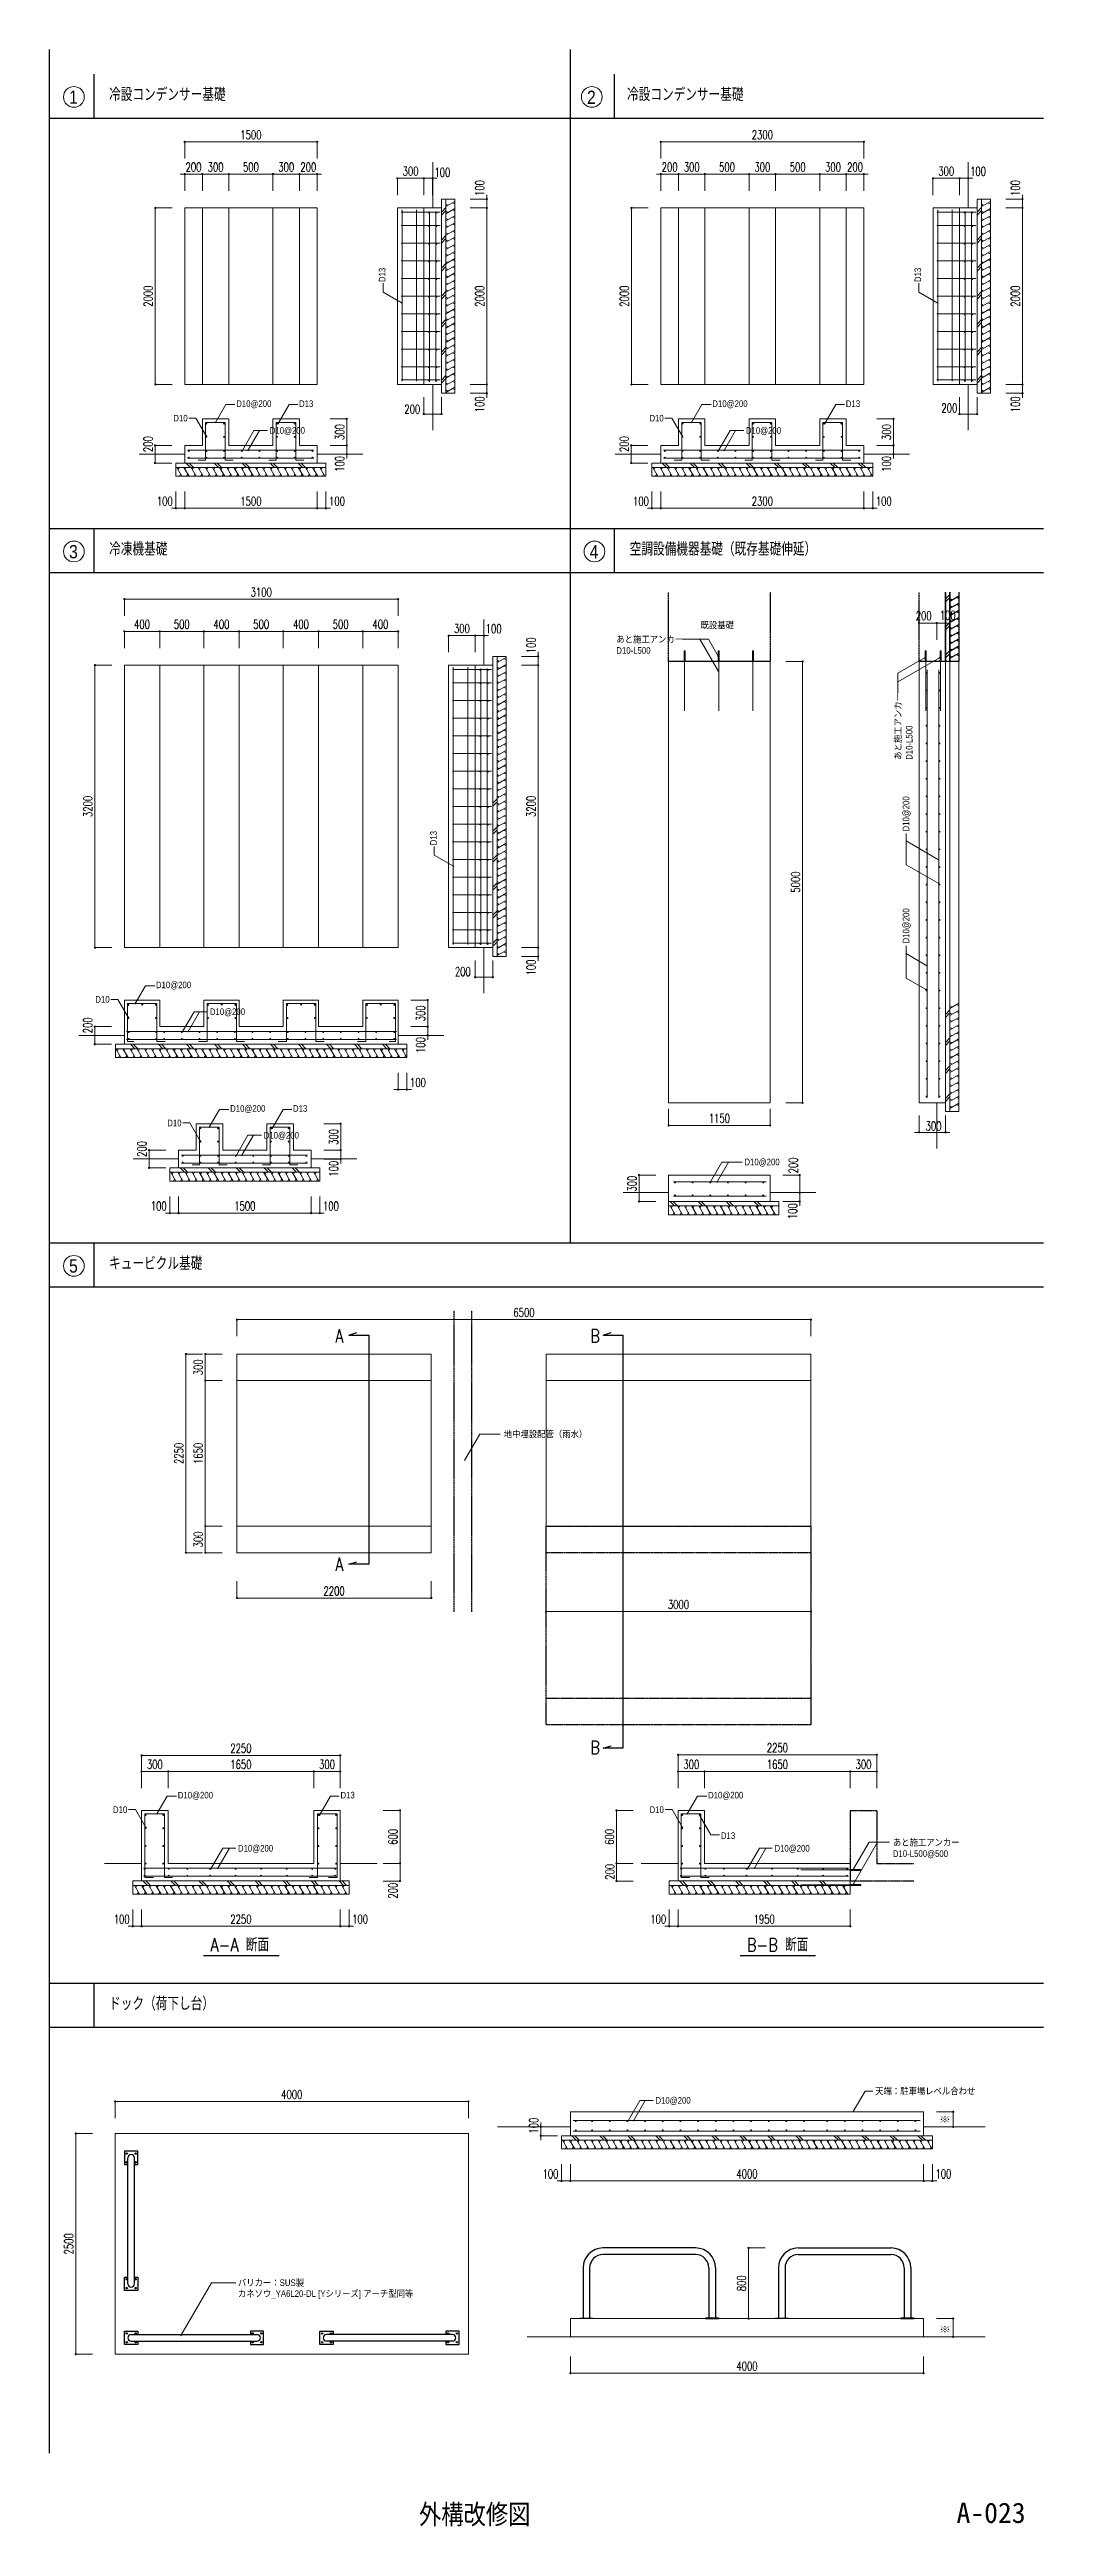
# Model space of a CAD drawing. Header units: millimetres. Extents: x 3721 to 423725, y 3529 to 115772.
# Drawn here: x 118230 to 163252, y 3529 to 115772 of the extents above; entities that cross this region are included whole.
import ezdxf
from ezdxf.enums import TextEntityAlignment as Align

# ---------------------------------------------------------------- set-up
doc = ezdxf.new("R2010")
doc.units = ezdxf.units.MM
doc.header["$LTSCALE"] = 0.2
doc.header["$PDMODE"] = 1
doc.linetypes.add('HIDDEN', pattern=[0.375, 0.25, -0.125])
doc.layers.get('Defpoints').update_dxf_attribs({"color": 40})
for name, color, linetype in [('0-1', 7, 'Continuous'), ('92 設備記述', 3, 'Continuous'), ('A_タイトル枠', 7, 'Continuous'), ('A_建築（下図）', 8, 'Continuous'), ('A_記述', 3, 'Continuous'), ('枠内記述', 3, 'Continuous')]:
    doc.layers.add(name, color=color, linetype=linetype)
for name, color, linetype, lineweight, true_color in [('A_寸法', 1, 'Continuous', 9, 0xff0000), ('改修範囲', 1, 'Continuous', 9, 0xff0000), ('改修記述', 1, 'Continuous', 9, 0xff0000)]:
    doc.layers.add(name, color=color, linetype=linetype, lineweight=lineweight, true_color=true_color)
doc.styles.add('Dim', font='simplex.shx', dxfattribs={"width": 0.7, "bigfont": 'extfont2.shx'})
doc.styles.get("Standard").update_dxf_attribs({"font": 'simplex.shx', "width": 0.8, "height": 700, "bigfont": 'extfont2.shx'})
doc.styles.add('Standard-A', font='romans.shx', dxfattribs={"bigfont": 'extfont2.shx'})
doc.styles.add('ゴシック', font='MS Gothic.ttf', dxfattribs={"height": 4})
doc.styles.add('スタイル1', font='MS PGothic.ttf')
doc.dimstyles.new('1-200', dxfattribs={"dimscale": 200, "dimtxt": 3, "dimasz": 1, "dimexe": 1, "dimexo": 1, "dimgap": 1, "dimtad": 1, "dimdec": 0, "dimtxsty": 'Dim', "dimblk": 'DOT', "dimcen": 2.5, "dimadec": 0, "dimazin": 0, "dimtfac": 1, "dimtdec": 0, "dimtix": 1, "dimtmove": 2, "dimatfit": 3, "dimldrblk": '引出線', "dimfxl": 1, "dimlwd": -1, "dimlwe": -1, "dimarcsym": 0})

msp = doc.modelspace()

# ---------------------------------------------------------------- texts
at = {"layer": '92 設備記述', "style": 'Standard-A', "width": 0.8}
for s, p in [('冷設コンデンサー基礎', (120926.6, 113433.3)), ('冷設コンデンサー基礎', (144388.6, 113433.3)), ('冷凍機基礎', (120926.6, 92835)), ('空調設備機器基礎（既存基礎伸延）', (144509.9, 92835)), ('キュービクル基礎', (120926.6, 60462.5)), ('A', (131171.1, 57178.9)), ('B', (142721, 57178.9)), ('A', (131171.1, 46837.2)), ('B', (142721, 38532.6)), ('A-A 断面', (125515.1, 29588.3)), ('B-B 断面', (149819.4, 29588.3)), ('ドック（荷下し台）', (120926.6, 26919.1))]:
    msp.add_text(s, height=600, dxfattribs=at).set_placement(p)
at = {"layer": 'A_タイトル枠', "color": 3, "width": 0.9}
msp.add_text('外構改修図', height=1020, dxfattribs=at).set_placement((137488.5, 4043.6), align=Align.MIDDLE_CENTER)
at = {"layer": 'A_記述', "style": 'スタイル1', "width": 0.9}
msp.add_text('既設基礎', height=300, dxfattribs=at).set_placement((147718.9, 89687), align=Align.MIDDLE_LEFT)
at = {"layer": '改修記述', "style": 'スタイル1', "width": 0.9}
for s, p in [('1', (119311, 113614.6)), ('2', (142773, 113614.6)), ('3', (119311, 93016.4)), ('4', (142894.2, 93016.4)), ('5', (119311, 60643.9))]:
    msp.add_text(s, height=600, dxfattribs=at).set_placement(p, align=Align.MIDDLE)
for s, p in [('D13', (133295.4, 105234.2)), ('D13', (157560.4, 105234.2)), ('あと施工アンカー', (156661.2, 83586.3)), ('D10-L500', (157170.5, 83586.3)), ('D10@200', (157025.5, 80339.8)), ('D13', (135619.9, 79712.8)), ('D10@200', (157025.5, 75263.4))]:
    msp.add_text(s, height=300, rotation=90, dxfattribs=at).set_placement(p, align=Align.MIDDLE_LEFT)
for s, p in [('D10', (123834.8, 99067.5)), ('D10@200', (126684.9, 99724.8)), ('D13', (129531.3, 99724.8)), ('D10', (145403, 99067.5)), ('D10@200', (148253.1, 99724.8)), ('D13', (154299.5, 99724.8)), ('D10@200', (128204.5, 98510.2)), ('D10@200', (149772.7, 98510.2)), ('D10-L500', (143902.5, 88541.4)), ('あと施工アンカー', (143902.5, 89050.7)), ('D10@200', (123047.4, 73385.8)), ('D10', (120302.5, 72728.4)), ('D10@200', (125492.1, 72171.1)), ('D10@200', (126410.7, 67786.4)), ('D13', (129257.1, 67786.4)), ('D10', (123560.6, 67129)), ('D10@200', (127930.3, 66571.7)), ('D10@200', (149707.2, 65362)), ('地中埋設配管（雨水）', (138805.1, 53029.7)), ('D10', (121103.7, 36011.2)), ('D10@200', (124040.1, 36668.6)), ('D13', (131409.1, 36668.6)), ('D10', (145408.1, 36011.2)), ('D10@200', (148058.1, 36668.6)), ('D13', (148639.3, 34834.1)), ('D10@200', (126763.1, 34261.2)), ('D10@200', (151067.4, 34261.2)), ('D10-L500@500', (156431.8, 34018.8)), ('あと施工アンカー', (156431.8, 34528.1)), ('D10@200', (145675.5, 22835.3)), ('天端：駐車場レベル合わせ', (155628.5, 23257.6)), ('バリカー：SUS製', (126763.1, 14574.3)), ('カネソウ_YA6L20-DL [Yシリーズ] アーチ型同等', (126763.1, 14082.8))]:
    msp.add_text(s, height=300, dxfattribs=at).set_placement(p, align=Align.MIDDLE_LEFT)
at = {"layer": '枠内記述', "style": 'ゴシック'}
msp.add_text('A-023', height=920, dxfattribs=at).set_placement((159314.4, 3688.1))

# ---------------------------------------------------------------- blocks, each defined once
blk = doc.blocks.new('_Dot')
at = {"color": 0, "linetype": 'ByBlock', "lineweight": -2}
blk.add_line((-0.5, 0), (-1, 0), dxfattribs=at)
at = {"color": 0, "linetype": 'ByBlock', "const_width": 0.5}
blk.add_lwpolyline([(-0.25, 0, 1), (0.25, 0, 1)], format="xyb", close=True, dxfattribs=at)
blk = doc.blocks.new('*D26')
at = {"layer": 'A_寸法', "color": 0, "transparency": 16777216}
for p, q in [((124351, 110830), (124351, 111588)), ((124451, 111588), (130251, 111588)), ((130351, 110830), (130351, 111588))]:
    blk.add_line(p, q, dxfattribs=at)
at = {"layer": 'Defpoints', "color": 0, "transparency": 16777216}
for p in [(130351, 111588), (124351, 110830), (130351, 110830)]:
    blk.add_point(p, dxfattribs=at)
at = {"layer": 'A_寸法', "color": 0, "transparency": 16777216, "xscale": 100, "yscale": 100, "zscale": 100, "rotation": 180}
blk.add_blockref('_Dot', (124351, 111588), dxfattribs=at)
at = {"layer": 'A_寸法', "color": 0, "transparency": 16777216, "xscale": 100, "yscale": 100, "zscale": 100}
blk.add_blockref('_Dot', (130351, 111588), dxfattribs=at)
at = {"layer": 'A_寸法', "color": 0, "transparency": 16777216, "insert": (127351, 111908), "char_height": 400, "attachment_point": 5, "style": 'Dim'}
blk.add_mtext('1500', dxfattribs=at)
blk = doc.blocks.new('引出線')
at = {"color": 0, "linetype": 'ByBlock'}
for points in [[(0, 0), (-2, -0.4)], [(-1, 0), (0, 0)]]:
    blk.add_lwpolyline(points, dxfattribs=at)
blk = doc.blocks.new('*D27')
at = {"layer": 'A_寸法', "color": 0, "transparency": 16777216}
for p, q in [((124251, 110127), (124151, 110127)), ((124351, 109369), (124351, 110127)), ((124351, 110127), (125151, 110127)), ((125151, 109369), (125151, 110127)), ((125251, 110127), (125351, 110127))]:
    blk.add_line(p, q, dxfattribs=at)
at = {"layer": 'Defpoints', "color": 0, "transparency": 16777216}
for p in [(125151, 110127), (124351, 109369), (125151, 109369)]:
    blk.add_point(p, dxfattribs=at)
at = {"layer": 'A_寸法', "color": 0, "transparency": 16777216, "xscale": 100, "yscale": 100, "zscale": 100}
blk.add_blockref('_Dot', (124351, 110127), dxfattribs=at)
at = {"layer": 'A_寸法', "color": 0, "transparency": 16777216, "xscale": 100, "yscale": 100, "zscale": 100, "rotation": 180}
blk.add_blockref('_Dot', (125151, 110127), dxfattribs=at)
at = {"layer": 'A_寸法', "color": 0, "transparency": 16777216, "insert": (124751, 110447), "char_height": 400, "attachment_point": 5, "style": 'Dim'}
blk.add_mtext('200', dxfattribs=at)
blk = doc.blocks.new('*D28')
at = {"layer": 'A_寸法', "color": 0, "transparency": 16777216}
for p, q in [((125151, 109369), (125151, 110127)), ((126251, 110127), (125251, 110127)), ((126351, 109369), (126351, 110127))]:
    blk.add_line(p, q, dxfattribs=at)
at = {"layer": 'Defpoints', "color": 0, "transparency": 16777216}
for p in [(125151, 110127), (125151, 109369), (126351, 109369)]:
    blk.add_point(p, dxfattribs=at)
at = {"layer": 'A_寸法', "color": 0, "transparency": 16777216, "xscale": 100, "yscale": 100, "zscale": 100, "rotation": 180}
blk.add_blockref('_Dot', (125151, 110127), dxfattribs=at)
at = {"layer": 'A_寸法', "color": 0, "transparency": 16777216, "xscale": 100, "yscale": 100, "zscale": 100}
blk.add_blockref('_Dot', (126351, 110127), dxfattribs=at)
at = {"layer": 'A_寸法', "color": 0, "transparency": 16777216, "insert": (125751, 110447), "char_height": 400, "attachment_point": 5, "style": 'Dim'}
blk.add_mtext('300', dxfattribs=at)
blk = doc.blocks.new('*D29')
at = {"layer": 'A_寸法', "color": 0, "transparency": 16777216}
for p, q in [((126351, 109369), (126351, 110127)), ((126451, 110127), (128251, 110127)), ((128351, 109369), (128351, 110127))]:
    blk.add_line(p, q, dxfattribs=at)
at = {"layer": 'Defpoints', "color": 0, "transparency": 16777216}
for p in [(128351, 110127), (126351, 109369), (128351, 109369)]:
    blk.add_point(p, dxfattribs=at)
at = {"layer": 'A_寸法', "color": 0, "transparency": 16777216, "xscale": 100, "yscale": 100, "zscale": 100, "rotation": 180}
blk.add_blockref('_Dot', (126351, 110127), dxfattribs=at)
at = {"layer": 'A_寸法', "color": 0, "transparency": 16777216, "xscale": 100, "yscale": 100, "zscale": 100}
blk.add_blockref('_Dot', (128351, 110127), dxfattribs=at)
at = {"layer": 'A_寸法', "color": 0, "transparency": 16777216, "insert": (127351, 110447), "char_height": 400, "attachment_point": 5, "style": 'Dim'}
blk.add_mtext('500', dxfattribs=at)
blk = doc.blocks.new('*D30')
at = {"layer": 'A_寸法', "color": 0, "transparency": 16777216}
for p, q in [((129451, 110127), (129351, 110127)), ((129551, 109369), (129551, 110127)), ((130351, 110127), (129551, 110127)), ((130351, 109369), (130351, 110127)), ((130451, 110127), (130551, 110127))]:
    blk.add_line(p, q, dxfattribs=at)
at = {"layer": 'Defpoints', "color": 0, "transparency": 16777216}
for p in [(129551, 110127), (129551, 109369), (130351, 109369)]:
    blk.add_point(p, dxfattribs=at)
at = {"layer": 'A_寸法', "color": 0, "transparency": 16777216, "xscale": 100, "yscale": 100, "zscale": 100}
blk.add_blockref('_Dot', (129551, 110127), dxfattribs=at)
at = {"layer": 'A_寸法', "color": 0, "transparency": 16777216, "xscale": 100, "yscale": 100, "zscale": 100, "rotation": 180}
blk.add_blockref('_Dot', (130351, 110127), dxfattribs=at)
at = {"layer": 'A_寸法', "color": 0, "transparency": 16777216, "insert": (129951, 110447), "char_height": 400, "attachment_point": 5, "style": 'Dim'}
blk.add_mtext('200', dxfattribs=at)
blk = doc.blocks.new('*D31')
at = {"layer": 'A_寸法', "color": 0, "transparency": 16777216}
for p, q in [((128351, 109369), (128351, 110127)), ((128451, 110127), (129451, 110127)), ((129551, 109369), (129551, 110127))]:
    blk.add_line(p, q, dxfattribs=at)
at = {"layer": 'Defpoints', "color": 0, "transparency": 16777216}
for p in [(129551, 110127), (128351, 109369), (129551, 109369)]:
    blk.add_point(p, dxfattribs=at)
at = {"layer": 'A_寸法', "color": 0, "transparency": 16777216, "xscale": 100, "yscale": 100, "zscale": 100, "rotation": 180}
blk.add_blockref('_Dot', (128351, 110127), dxfattribs=at)
at = {"layer": 'A_寸法', "color": 0, "transparency": 16777216, "xscale": 100, "yscale": 100, "zscale": 100}
blk.add_blockref('_Dot', (129551, 110127), dxfattribs=at)
at = {"layer": 'A_寸法', "color": 0, "transparency": 16777216, "insert": (128951, 110447), "char_height": 400, "attachment_point": 5, "style": 'Dim'}
blk.add_mtext('300', dxfattribs=at)
blk = doc.blocks.new('*D32')
at = {"layer": 'A_寸法', "color": 0, "transparency": 16777216}
for p, q in [((123778, 108595), (123020, 108595)), ((123020, 108495), (123020, 100695)), ((123778, 100595), (123020, 100595))]:
    blk.add_line(p, q, dxfattribs=at)
at = {"layer": 'Defpoints', "color": 0, "transparency": 16777216}
for p in [(123778, 108595), (123020, 100595), (123778, 100595)]:
    blk.add_point(p, dxfattribs=at)
at = {"layer": 'A_寸法', "color": 0, "transparency": 16777216, "xscale": 100, "yscale": 100, "zscale": 100}
for p, rotation in [((123020, 108595), 90), ((123020, 100595), 270)]:
    blk.add_blockref('_Dot', p, dxfattribs=dict(at, rotation=rotation))
at = {"layer": 'A_寸法', "color": 0, "transparency": 16777216, "insert": (122700, 104595), "char_height": 400, "attachment_point": 5, "rotation": 90, "style": 'Dim'}
blk.add_mtext('2000', dxfattribs=at)
blk = doc.blocks.new('*D33')
at = {"layer": 'A_寸法', "color": 0, "transparency": 16777216}
for p, q in [((124351, 95742), (124351, 94984)), ((130351, 95742), (130351, 94984)), ((124451, 94984), (130251, 94984))]:
    blk.add_line(p, q, dxfattribs=at)
at = {"layer": 'Defpoints', "color": 0, "transparency": 16777216}
for p in [(124351, 95742), (130351, 95742), (130351, 94984)]:
    blk.add_point(p, dxfattribs=at)
at = {"layer": 'A_寸法', "color": 0, "transparency": 16777216, "xscale": 100, "yscale": 100, "zscale": 100, "rotation": 180}
blk.add_blockref('_Dot', (124351, 94984), dxfattribs=at)
at = {"layer": 'A_寸法', "color": 0, "transparency": 16777216, "xscale": 100, "yscale": 100, "zscale": 100}
blk.add_blockref('_Dot', (130351, 94984), dxfattribs=at)
at = {"layer": 'A_寸法', "color": 0, "transparency": 16777216, "insert": (127351, 95304), "char_height": 400, "attachment_point": 5, "style": 'Dim'}
blk.add_mtext('1500', dxfattribs=at)
blk = doc.blocks.new('*D34')
at = {"layer": 'A_寸法', "color": 0, "transparency": 16777216}
for p, q in [((123951, 95742), (123951, 94984)), ((124351, 95742), (124351, 94984)), ((123851, 94984), (123751, 94984)), ((123951, 94984), (124351, 94984)), ((124451, 94984), (124551, 94984))]:
    blk.add_line(p, q, dxfattribs=at)
at = {"layer": 'Defpoints', "color": 0, "transparency": 16777216}
for p in [(123951, 95742), (124351, 95742), (124351, 94984)]:
    blk.add_point(p, dxfattribs=at)
at = {"layer": 'A_寸法', "color": 0, "transparency": 16777216, "xscale": 100, "yscale": 100, "zscale": 100}
blk.add_blockref('_Dot', (123951, 94984), dxfattribs=at)
at = {"layer": 'A_寸法', "color": 0, "transparency": 16777216, "xscale": 100, "yscale": 100, "zscale": 100, "rotation": 180}
blk.add_blockref('_Dot', (124351, 94984), dxfattribs=at)
at = {"layer": 'A_寸法', "color": 0, "transparency": 16777216, "insert": (123451, 95304), "char_height": 400, "attachment_point": 5, "style": 'Dim'}
blk.add_mtext('100', dxfattribs=at)
blk = doc.blocks.new('*D35')
at = {"layer": 'A_寸法', "color": 0, "transparency": 16777216}
for p, q in [((130351, 95742), (130351, 94984)), ((130751, 95742), (130751, 94984)), ((130251, 94984), (130151, 94984)), ((130751, 94984), (130351, 94984)), ((130851, 94984), (130951, 94984))]:
    blk.add_line(p, q, dxfattribs=at)
at = {"layer": 'Defpoints', "color": 0, "transparency": 16777216}
for p in [(130351, 95742), (130751, 95742), (130351, 94984)]:
    blk.add_point(p, dxfattribs=at)
at = {"layer": 'A_寸法', "color": 0, "transparency": 16777216, "xscale": 100, "yscale": 100, "zscale": 100}
blk.add_blockref('_Dot', (130351, 94984), dxfattribs=at)
at = {"layer": 'A_寸法', "color": 0, "transparency": 16777216, "xscale": 100, "yscale": 100, "zscale": 100, "rotation": 180}
blk.add_blockref('_Dot', (130751, 94984), dxfattribs=at)
at = {"layer": 'A_寸法', "color": 0, "transparency": 16777216, "insert": (131250, 95304), "char_height": 400, "attachment_point": 5, "style": 'Dim'}
blk.add_mtext('100', dxfattribs=at)
blk = doc.blocks.new('*D36')
at = {"layer": 'A_寸法', "color": 0, "transparency": 16777216}
for p, q in [((130934, 97835), (131692, 97835)), ((131692, 97935), (131692, 98035)), ((131692, 97435), (131692, 97835)), ((130934, 97435), (131692, 97435)), ((131692, 97335), (131692, 97235))]:
    blk.add_line(p, q, dxfattribs=at)
at = {"layer": 'Defpoints', "color": 0, "transparency": 16777216}
for p in [(130934, 97835), (131692, 97835), (130934, 97435)]:
    blk.add_point(p, dxfattribs=at)
at = {"layer": 'A_寸法', "color": 0, "transparency": 16777216, "xscale": 100, "yscale": 100, "zscale": 100}
for p, rotation in [((131692, 97835), 270), ((131692, 97435), 90)]:
    blk.add_blockref('_Dot', p, dxfattribs=dict(at, rotation=rotation))
at = {"layer": 'A_寸法', "color": 0, "transparency": 16777216, "insert": (131372, 96995), "char_height": 400, "attachment_point": 5, "rotation": 90, "style": 'Dim'}
blk.add_mtext('100', dxfattribs=at)
blk = doc.blocks.new('*D37')
at = {"layer": 'A_寸法', "color": 0, "transparency": 16777216}
for p, q in [((130934, 99035), (131692, 99035)), ((131692, 98935), (131692, 97935)), ((130934, 97835), (131692, 97835))]:
    blk.add_line(p, q, dxfattribs=at)
at = {"layer": 'Defpoints', "color": 0, "transparency": 16777216}
for p in [(130934, 99035), (130934, 97835), (131692, 97835)]:
    blk.add_point(p, dxfattribs=at)
at = {"layer": 'A_寸法', "color": 0, "transparency": 16777216, "xscale": 100, "yscale": 100, "zscale": 100}
for p, rotation in [((131692, 99035), 90), ((131692, 97835), 270)]:
    blk.add_blockref('_Dot', p, dxfattribs=dict(at, rotation=rotation))
at = {"layer": 'A_寸法', "color": 0, "transparency": 16777216, "insert": (131372, 98435), "char_height": 400, "attachment_point": 5, "rotation": 90, "style": 'Dim'}
blk.add_mtext('300', dxfattribs=at)
blk = doc.blocks.new('*D38')
at = {"layer": 'A_寸法', "color": 0, "transparency": 16777216}
for p, q in [((145346, 108595), (144588, 108595)), ((144588, 108495), (144588, 100695)), ((145346, 100595), (144588, 100595))]:
    blk.add_line(p, q, dxfattribs=at)
at = {"layer": 'Defpoints', "color": 0, "transparency": 16777216}
for p in [(145346, 108595), (144588, 100595), (145346, 100595)]:
    blk.add_point(p, dxfattribs=at)
at = {"layer": 'A_寸法', "color": 0, "transparency": 16777216, "xscale": 100, "yscale": 100, "zscale": 100}
for p, rotation in [((144588, 108595), 90), ((144588, 100595), 270)]:
    blk.add_blockref('_Dot', p, dxfattribs=dict(at, rotation=rotation))
at = {"layer": 'A_寸法', "color": 0, "transparency": 16777216, "insert": (144268, 104595), "char_height": 400, "attachment_point": 5, "rotation": 90, "style": 'Dim'}
blk.add_mtext('2000', dxfattribs=at)
blk = doc.blocks.new('*D39')
at = {"layer": 'A_寸法', "color": 0, "transparency": 16777216}
for p, q in [((145919, 110830), (145919, 111588)), ((146019, 111588), (155019, 111588)), ((155119, 110830), (155119, 111588))]:
    blk.add_line(p, q, dxfattribs=at)
at = {"layer": 'Defpoints', "color": 0, "transparency": 16777216}
for p in [(155119, 111588), (145919, 110830), (155119, 110830)]:
    blk.add_point(p, dxfattribs=at)
at = {"layer": 'A_寸法', "color": 0, "transparency": 16777216, "xscale": 100, "yscale": 100, "zscale": 100, "rotation": 180}
blk.add_blockref('_Dot', (145919, 111588), dxfattribs=at)
at = {"layer": 'A_寸法', "color": 0, "transparency": 16777216, "xscale": 100, "yscale": 100, "zscale": 100}
blk.add_blockref('_Dot', (155119, 111588), dxfattribs=at)
at = {"layer": 'A_寸法', "color": 0, "transparency": 16777216, "insert": (150519, 111908), "char_height": 400, "attachment_point": 5, "style": 'Dim'}
blk.add_mtext('2300', dxfattribs=at)
blk = doc.blocks.new('*D40')
at = {"layer": 'A_寸法', "color": 0, "transparency": 16777216}
for p, q in [((145819, 110127), (145719, 110127)), ((145919, 109369), (145919, 110127)), ((145919, 110127), (146719, 110127)), ((146719, 109369), (146719, 110127)), ((146819, 110127), (146919, 110127))]:
    blk.add_line(p, q, dxfattribs=at)
at = {"layer": 'Defpoints', "color": 0, "transparency": 16777216}
for p in [(146719, 110127), (145919, 109369), (146719, 109369)]:
    blk.add_point(p, dxfattribs=at)
at = {"layer": 'A_寸法', "color": 0, "transparency": 16777216, "xscale": 100, "yscale": 100, "zscale": 100}
blk.add_blockref('_Dot', (145919, 110127), dxfattribs=at)
at = {"layer": 'A_寸法', "color": 0, "transparency": 16777216, "xscale": 100, "yscale": 100, "zscale": 100, "rotation": 180}
blk.add_blockref('_Dot', (146719, 110127), dxfattribs=at)
at = {"layer": 'A_寸法', "color": 0, "transparency": 16777216, "insert": (146319, 110447), "char_height": 400, "attachment_point": 5, "style": 'Dim'}
blk.add_mtext('200', dxfattribs=at)
blk = doc.blocks.new('*D41')
at = {"layer": 'A_寸法', "color": 0, "transparency": 16777216}
for p, q in [((146719, 109369), (146719, 110127)), ((147819, 110127), (146819, 110127)), ((147919, 109369), (147919, 110127))]:
    blk.add_line(p, q, dxfattribs=at)
at = {"layer": 'Defpoints', "color": 0, "transparency": 16777216}
for p in [(146719, 110127), (146719, 109369), (147919, 109369)]:
    blk.add_point(p, dxfattribs=at)
at = {"layer": 'A_寸法', "color": 0, "transparency": 16777216, "xscale": 100, "yscale": 100, "zscale": 100, "rotation": 180}
blk.add_blockref('_Dot', (146719, 110127), dxfattribs=at)
at = {"layer": 'A_寸法', "color": 0, "transparency": 16777216, "xscale": 100, "yscale": 100, "zscale": 100}
blk.add_blockref('_Dot', (147919, 110127), dxfattribs=at)
at = {"layer": 'A_寸法', "color": 0, "transparency": 16777216, "insert": (147319, 110447), "char_height": 400, "attachment_point": 5, "style": 'Dim'}
blk.add_mtext('300', dxfattribs=at)
blk = doc.blocks.new('*D42')
at = {"layer": 'A_寸法', "color": 0, "transparency": 16777216}
for p, q in [((147919, 109369), (147919, 110127)), ((148019, 110127), (149819, 110127)), ((149919, 109369), (149919, 110127))]:
    blk.add_line(p, q, dxfattribs=at)
at = {"layer": 'Defpoints', "color": 0, "transparency": 16777216}
for p in [(149919, 110127), (147919, 109369), (149919, 109369)]:
    blk.add_point(p, dxfattribs=at)
at = {"layer": 'A_寸法', "color": 0, "transparency": 16777216, "xscale": 100, "yscale": 100, "zscale": 100, "rotation": 180}
blk.add_blockref('_Dot', (147919, 110127), dxfattribs=at)
at = {"layer": 'A_寸法', "color": 0, "transparency": 16777216, "xscale": 100, "yscale": 100, "zscale": 100}
blk.add_blockref('_Dot', (149919, 110127), dxfattribs=at)
at = {"layer": 'A_寸法', "color": 0, "transparency": 16777216, "insert": (148919, 110447), "char_height": 400, "attachment_point": 5, "style": 'Dim'}
blk.add_mtext('500', dxfattribs=at)
blk = doc.blocks.new('*D43')
at = {"layer": 'A_寸法', "color": 0, "transparency": 16777216}
for p, q in [((154219, 110127), (154119, 110127)), ((154319, 109369), (154319, 110127)), ((155119, 110127), (154319, 110127)), ((155119, 109369), (155119, 110127)), ((155219, 110127), (155319, 110127))]:
    blk.add_line(p, q, dxfattribs=at)
at = {"layer": 'Defpoints', "color": 0, "transparency": 16777216}
for p in [(154319, 110127), (154319, 109369), (155119, 109369)]:
    blk.add_point(p, dxfattribs=at)
at = {"layer": 'A_寸法', "color": 0, "transparency": 16777216, "xscale": 100, "yscale": 100, "zscale": 100}
blk.add_blockref('_Dot', (154319, 110127), dxfattribs=at)
at = {"layer": 'A_寸法', "color": 0, "transparency": 16777216, "xscale": 100, "yscale": 100, "zscale": 100, "rotation": 180}
blk.add_blockref('_Dot', (155119, 110127), dxfattribs=at)
at = {"layer": 'A_寸法', "color": 0, "transparency": 16777216, "insert": (154719, 110447), "char_height": 400, "attachment_point": 5, "style": 'Dim'}
blk.add_mtext('200', dxfattribs=at)
blk = doc.blocks.new('*D44')
at = {"layer": 'A_寸法', "color": 0, "transparency": 16777216}
for p, q in [((153119, 109369), (153119, 110127)), ((153219, 110127), (154219, 110127)), ((154319, 109369), (154319, 110127))]:
    blk.add_line(p, q, dxfattribs=at)
at = {"layer": 'Defpoints', "color": 0, "transparency": 16777216}
for p in [(154319, 110127), (153119, 109369), (154319, 109369)]:
    blk.add_point(p, dxfattribs=at)
at = {"layer": 'A_寸法', "color": 0, "transparency": 16777216, "xscale": 100, "yscale": 100, "zscale": 100, "rotation": 180}
blk.add_blockref('_Dot', (153119, 110127), dxfattribs=at)
at = {"layer": 'A_寸法', "color": 0, "transparency": 16777216, "xscale": 100, "yscale": 100, "zscale": 100}
blk.add_blockref('_Dot', (154319, 110127), dxfattribs=at)
at = {"layer": 'A_寸法', "color": 0, "transparency": 16777216, "insert": (153719, 110447), "char_height": 400, "attachment_point": 5, "style": 'Dim'}
blk.add_mtext('300', dxfattribs=at)
blk = doc.blocks.new('*D45')
at = {"layer": 'A_寸法', "color": 0, "transparency": 16777216}
for p, q in [((149919, 109369), (149919, 110127)), ((151019, 110127), (150019, 110127)), ((151119, 109369), (151119, 110127))]:
    blk.add_line(p, q, dxfattribs=at)
at = {"layer": 'Defpoints', "color": 0, "transparency": 16777216}
for p in [(149919, 110127), (149919, 109369), (151119, 109369)]:
    blk.add_point(p, dxfattribs=at)
at = {"layer": 'A_寸法', "color": 0, "transparency": 16777216, "xscale": 100, "yscale": 100, "zscale": 100, "rotation": 180}
blk.add_blockref('_Dot', (149919, 110127), dxfattribs=at)
at = {"layer": 'A_寸法', "color": 0, "transparency": 16777216, "xscale": 100, "yscale": 100, "zscale": 100}
blk.add_blockref('_Dot', (151119, 110127), dxfattribs=at)
at = {"layer": 'A_寸法', "color": 0, "transparency": 16777216, "insert": (150519, 110447), "char_height": 400, "attachment_point": 5, "style": 'Dim'}
blk.add_mtext('300', dxfattribs=at)
blk = doc.blocks.new('*D46')
at = {"layer": 'A_寸法', "color": 0, "transparency": 16777216}
for p, q in [((151119, 109369), (151119, 110127)), ((151219, 110127), (153019, 110127)), ((153119, 109369), (153119, 110127))]:
    blk.add_line(p, q, dxfattribs=at)
at = {"layer": 'Defpoints', "color": 0, "transparency": 16777216}
for p in [(153119, 110127), (151119, 109369), (153119, 109369)]:
    blk.add_point(p, dxfattribs=at)
at = {"layer": 'A_寸法', "color": 0, "transparency": 16777216, "xscale": 100, "yscale": 100, "zscale": 100, "rotation": 180}
blk.add_blockref('_Dot', (151119, 110127), dxfattribs=at)
at = {"layer": 'A_寸法', "color": 0, "transparency": 16777216, "xscale": 100, "yscale": 100, "zscale": 100}
blk.add_blockref('_Dot', (153119, 110127), dxfattribs=at)
at = {"layer": 'A_寸法', "color": 0, "transparency": 16777216, "insert": (152119, 110447), "char_height": 400, "attachment_point": 5, "style": 'Dim'}
blk.add_mtext('500', dxfattribs=at)
blk = doc.blocks.new('*D19')
at = {"layer": 'A_寸法', "color": 0, "transparency": 16777216}
for p, q in [((145919, 95742), (145919, 94984)), ((155119, 95742), (155119, 94984)), ((146019, 94984), (155019, 94984))]:
    blk.add_line(p, q, dxfattribs=at)
at = {"layer": 'Defpoints', "color": 0, "transparency": 16777216}
for p in [(145919, 95742), (155119, 95742), (155119, 94984)]:
    blk.add_point(p, dxfattribs=at)
at = {"layer": 'A_寸法', "color": 0, "transparency": 16777216, "xscale": 100, "yscale": 100, "zscale": 100, "rotation": 180}
blk.add_blockref('_Dot', (145919, 94984), dxfattribs=at)
at = {"layer": 'A_寸法', "color": 0, "transparency": 16777216, "xscale": 100, "yscale": 100, "zscale": 100}
blk.add_blockref('_Dot', (155119, 94984), dxfattribs=at)
at = {"layer": 'A_寸法', "color": 0, "transparency": 16777216, "insert": (150519, 95304), "char_height": 400, "attachment_point": 5, "style": 'Dim'}
blk.add_mtext('2300', dxfattribs=at)
blk = doc.blocks.new('*D20')
at = {"layer": 'A_寸法', "color": 0, "transparency": 16777216}
for p, q in [((145519, 95742), (145519, 94984)), ((145919, 95742), (145919, 94984)), ((145419, 94984), (145319, 94984)), ((145519, 94984), (145919, 94984)), ((146019, 94984), (146119, 94984))]:
    blk.add_line(p, q, dxfattribs=at)
at = {"layer": 'Defpoints', "color": 0, "transparency": 16777216}
for p in [(145519, 95742), (145919, 95742), (145919, 94984)]:
    blk.add_point(p, dxfattribs=at)
at = {"layer": 'A_寸法', "color": 0, "transparency": 16777216, "xscale": 100, "yscale": 100, "zscale": 100}
blk.add_blockref('_Dot', (145519, 94984), dxfattribs=at)
at = {"layer": 'A_寸法', "color": 0, "transparency": 16777216, "xscale": 100, "yscale": 100, "zscale": 100, "rotation": 180}
blk.add_blockref('_Dot', (145919, 94984), dxfattribs=at)
at = {"layer": 'A_寸法', "color": 0, "transparency": 16777216, "insert": (145019, 95304), "char_height": 400, "attachment_point": 5, "style": 'Dim'}
blk.add_mtext('100', dxfattribs=at)
blk = doc.blocks.new('*D21')
at = {"layer": 'A_寸法', "color": 0, "transparency": 16777216}
for p, q in [((155119, 95742), (155119, 94984)), ((155519, 95742), (155519, 94984)), ((155019, 94984), (154919, 94984)), ((155519, 94984), (155119, 94984)), ((155619, 94984), (155719, 94984))]:
    blk.add_line(p, q, dxfattribs=at)
at = {"layer": 'Defpoints', "color": 0, "transparency": 16777216}
for p in [(155119, 95742), (155519, 95742), (155119, 94984)]:
    blk.add_point(p, dxfattribs=at)
at = {"layer": 'A_寸法', "color": 0, "transparency": 16777216, "xscale": 100, "yscale": 100, "zscale": 100}
blk.add_blockref('_Dot', (155119, 94984), dxfattribs=at)
at = {"layer": 'A_寸法', "color": 0, "transparency": 16777216, "xscale": 100, "yscale": 100, "zscale": 100, "rotation": 180}
blk.add_blockref('_Dot', (155519, 94984), dxfattribs=at)
at = {"layer": 'A_寸法', "color": 0, "transparency": 16777216, "insert": (156019, 95304), "char_height": 400, "attachment_point": 5, "style": 'Dim'}
blk.add_mtext('100', dxfattribs=at)
blk = doc.blocks.new('*D22')
at = {"layer": 'A_寸法', "color": 0, "transparency": 16777216}
for p, q in [((155702, 97835), (156460, 97835)), ((156460, 97935), (156460, 98035)), ((156460, 97435), (156460, 97835)), ((155702, 97435), (156460, 97435)), ((156460, 97335), (156460, 97235))]:
    blk.add_line(p, q, dxfattribs=at)
at = {"layer": 'Defpoints', "color": 0, "transparency": 16777216}
for p in [(155702, 97835), (156460, 97835), (155702, 97435)]:
    blk.add_point(p, dxfattribs=at)
at = {"layer": 'A_寸法', "color": 0, "transparency": 16777216, "xscale": 100, "yscale": 100, "zscale": 100}
for p, rotation in [((156460, 97835), 270), ((156460, 97435), 90)]:
    blk.add_blockref('_Dot', p, dxfattribs=dict(at, rotation=rotation))
at = {"layer": 'A_寸法', "color": 0, "transparency": 16777216, "insert": (156140, 96995), "char_height": 400, "attachment_point": 5, "rotation": 90, "style": 'Dim'}
blk.add_mtext('100', dxfattribs=at)
blk = doc.blocks.new('*D23')
at = {"layer": 'A_寸法', "color": 0, "transparency": 16777216}
for p, q in [((155702, 99035), (156460, 99035)), ((156460, 98935), (156460, 97935)), ((155702, 97835), (156460, 97835))]:
    blk.add_line(p, q, dxfattribs=at)
at = {"layer": 'Defpoints', "color": 0, "transparency": 16777216}
for p in [(155702, 99035), (155702, 97835), (156460, 97835)]:
    blk.add_point(p, dxfattribs=at)
at = {"layer": 'A_寸法', "color": 0, "transparency": 16777216, "xscale": 100, "yscale": 100, "zscale": 100}
for p, rotation in [((156460, 99035), 90), ((156460, 97835), 270)]:
    blk.add_blockref('_Dot', p, dxfattribs=dict(at, rotation=rotation))
at = {"layer": 'A_寸法', "color": 0, "transparency": 16777216, "insert": (156140, 98435), "char_height": 400, "attachment_point": 5, "rotation": 90, "style": 'Dim'}
blk.add_mtext('300', dxfattribs=at)
blk = doc.blocks.new('*D24')
at = {"layer": 'A_寸法', "color": 0, "transparency": 16777216}
for p, q in [((123768, 97835), (123010, 97835)), ((123010, 97735), (123010, 97135)), ((123768, 97035), (123010, 97035))]:
    blk.add_line(p, q, dxfattribs=at)
at = {"layer": 'Defpoints', "color": 0, "transparency": 16777216}
for p in [(123768, 97835), (123010, 97035), (123768, 97035)]:
    blk.add_point(p, dxfattribs=at)
at = {"layer": 'A_寸法', "color": 0, "transparency": 16777216, "xscale": 100, "yscale": 100, "zscale": 100}
for p, rotation in [((123010, 97835), 90), ((123010, 97035), 270)]:
    blk.add_blockref('_Dot', p, dxfattribs=dict(at, rotation=rotation))
at = {"layer": 'A_寸法', "color": 0, "transparency": 16777216, "insert": (122690, 97891), "char_height": 400, "attachment_point": 5, "rotation": 90, "style": 'Dim'}
blk.add_mtext('200', dxfattribs=at)
blk = doc.blocks.new('*D25')
at = {"layer": 'A_寸法', "color": 0, "transparency": 16777216}
for p, q in [((145337, 97835), (144579, 97835)), ((144579, 97735), (144579, 97135)), ((145337, 97035), (144579, 97035))]:
    blk.add_line(p, q, dxfattribs=at)
at = {"layer": 'Defpoints', "color": 0, "transparency": 16777216}
for p in [(145337, 97835), (144579, 97035), (145337, 97035)]:
    blk.add_point(p, dxfattribs=at)
at = {"layer": 'A_寸法', "color": 0, "transparency": 16777216, "xscale": 100, "yscale": 100, "zscale": 100}
for p, rotation in [((144579, 97835), 90), ((144579, 97035), 270)]:
    blk.add_blockref('_Dot', p, dxfattribs=dict(at, rotation=rotation))
at = {"layer": 'A_寸法', "color": 0, "transparency": 16777216, "insert": (144259, 97891), "char_height": 400, "attachment_point": 5, "rotation": 90, "style": 'Dim'}
blk.add_mtext('200', dxfattribs=at)
blk = doc.blocks.new('*D60')
at = {"layer": 'A_寸法', "color": 0, "transparency": 16777216}
for p, q in [((137278, 108595), (138036, 108595)), ((138036, 100695), (138036, 108495)), ((137278, 100595), (138036, 100595))]:
    blk.add_line(p, q, dxfattribs=at)
at = {"layer": 'Defpoints', "color": 0, "transparency": 16777216}
for p in [(137278, 108595), (138036, 108595), (137278, 100595)]:
    blk.add_point(p, dxfattribs=at)
at = {"layer": 'A_寸法', "color": 0, "transparency": 16777216, "xscale": 100, "yscale": 100, "zscale": 100}
for p, rotation in [((138036, 108595), 90), ((138036, 100595), 270)]:
    blk.add_blockref('_Dot', p, dxfattribs=dict(at, rotation=rotation))
at = {"layer": 'A_寸法', "color": 0, "transparency": 16777216, "insert": (137716, 104595), "char_height": 400, "attachment_point": 5, "rotation": 90, "style": 'Dim'}
blk.add_mtext('2000', dxfattribs=at)
blk = doc.blocks.new('*D61')
at = {"layer": 'A_寸法', "color": 0, "transparency": 16777216}
for p, q in [((137278, 100595), (138036, 100595)), ((137278, 100195), (138036, 100195)), ((138036, 100695), (138036, 100795)), ((138036, 100195), (138036, 100595)), ((138036, 100095), (138036, 99995))]:
    blk.add_line(p, q, dxfattribs=at)
at = {"layer": 'Defpoints', "color": 0, "transparency": 16777216}
for p in [(137278, 100595), (137278, 100195), (138036, 100595)]:
    blk.add_point(p, dxfattribs=at)
at = {"layer": 'A_寸法', "color": 0, "transparency": 16777216, "xscale": 100, "yscale": 100, "zscale": 100}
for p, rotation in [((138036, 100595), 270), ((138036, 100195), 90)]:
    blk.add_blockref('_Dot', p, dxfattribs=dict(at, rotation=rotation))
at = {"layer": 'A_寸法', "color": 0, "transparency": 16777216, "insert": (137716, 99695), "char_height": 400, "attachment_point": 5, "rotation": 90, "style": 'Dim'}
blk.add_mtext('100', dxfattribs=at)
blk = doc.blocks.new('*D62')
at = {"layer": 'A_寸法', "color": 0, "transparency": 16777216}
for p, q in [((137278, 108995), (138036, 108995)), ((138036, 109095), (138036, 109195)), ((138036, 108995), (138036, 108595)), ((137278, 108595), (138036, 108595)), ((138036, 108495), (138036, 108395))]:
    blk.add_line(p, q, dxfattribs=at)
at = {"layer": 'Defpoints', "color": 0, "transparency": 16777216}
for p in [(137278, 108995), (137278, 108595), (138036, 108595)]:
    blk.add_point(p, dxfattribs=at)
at = {"layer": 'A_寸法', "color": 0, "transparency": 16777216, "xscale": 100, "yscale": 100, "zscale": 100}
for p, rotation in [((138036, 108995), 270), ((138036, 108595), 90)]:
    blk.add_blockref('_Dot', p, dxfattribs=dict(at, rotation=rotation))
at = {"layer": 'A_寸法', "color": 0, "transparency": 16777216, "insert": (137716, 109495), "char_height": 400, "attachment_point": 5, "rotation": 90, "style": 'Dim'}
blk.add_mtext('100', dxfattribs=at)
blk = doc.blocks.new('*D63')
at = {"layer": 'A_寸法', "color": 0, "transparency": 16777216}
for p, q in [((135084, 109937), (134984, 109937)), ((135184, 109179), (135184, 109937)), ((135584, 109937), (135184, 109937)), ((135584, 109179), (135584, 109937)), ((135684, 109937), (135784, 109937))]:
    blk.add_line(p, q, dxfattribs=at)
at = {"layer": 'Defpoints', "color": 0, "transparency": 16777216}
for p in [(135184, 109937), (135184, 109179), (135584, 109179)]:
    blk.add_point(p, dxfattribs=at)
at = {"layer": 'A_寸法', "color": 0, "transparency": 16777216, "xscale": 100, "yscale": 100, "zscale": 100}
blk.add_blockref('_Dot', (135184, 109937), dxfattribs=at)
at = {"layer": 'A_寸法', "color": 0, "transparency": 16777216, "xscale": 100, "yscale": 100, "zscale": 100, "rotation": 180}
blk.add_blockref('_Dot', (135584, 109937), dxfattribs=at)
at = {"layer": 'A_寸法', "color": 0, "transparency": 16777216, "insert": (136024, 110210), "char_height": 400, "attachment_point": 5, "style": 'Dim'}
blk.add_mtext('100', dxfattribs=at)
blk = doc.blocks.new('*D64')
at = {"layer": 'A_寸法', "color": 0, "transparency": 16777216}
for p, q in [((133984, 109179), (133984, 109937)), ((134084, 109937), (135084, 109937)), ((135184, 109179), (135184, 109937))]:
    blk.add_line(p, q, dxfattribs=at)
at = {"layer": 'Defpoints', "color": 0, "transparency": 16777216}
for p in [(133984, 109179), (135184, 109937), (135184, 109179)]:
    blk.add_point(p, dxfattribs=at)
at = {"layer": 'A_寸法', "color": 0, "transparency": 16777216, "xscale": 100, "yscale": 100, "zscale": 100, "rotation": 180}
blk.add_blockref('_Dot', (133984, 109937), dxfattribs=at)
at = {"layer": 'A_寸法', "color": 0, "transparency": 16777216, "xscale": 100, "yscale": 100, "zscale": 100}
blk.add_blockref('_Dot', (135184, 109937), dxfattribs=at)
at = {"layer": 'A_寸法', "color": 0, "transparency": 16777216, "insert": (134584, 110257), "char_height": 400, "attachment_point": 5, "style": 'Dim'}
blk.add_mtext('300', dxfattribs=at)
blk = doc.blocks.new('*D65')
at = {"layer": 'A_寸法', "color": 0, "transparency": 16777216}
for p, q in [((135184, 100013), (135184, 99255)), ((135984, 100013), (135984, 99255)), ((135284, 99255), (135884, 99255))]:
    blk.add_line(p, q, dxfattribs=at)
at = {"layer": 'Defpoints', "color": 0, "transparency": 16777216}
for p in [(135184, 100013), (135984, 100013), (135984, 99255)]:
    blk.add_point(p, dxfattribs=at)
at = {"layer": 'A_寸法', "color": 0, "transparency": 16777216, "xscale": 100, "yscale": 100, "zscale": 100, "rotation": 180}
blk.add_blockref('_Dot', (135184, 99255), dxfattribs=at)
at = {"layer": 'A_寸法', "color": 0, "transparency": 16777216, "xscale": 100, "yscale": 100, "zscale": 100}
blk.add_blockref('_Dot', (135984, 99255), dxfattribs=at)
at = {"layer": 'A_寸法', "color": 0, "transparency": 16777216, "insert": (134661, 99479), "char_height": 400, "attachment_point": 5, "style": 'Dim'}
blk.add_mtext('200', dxfattribs=at)
blk = doc.blocks.new('*D54')
at = {"layer": 'A_寸法', "color": 0, "transparency": 16777216}
for p, q in [((161543, 108595), (162301, 108595)), ((162301, 100695), (162301, 108495)), ((161543, 100595), (162301, 100595))]:
    blk.add_line(p, q, dxfattribs=at)
at = {"layer": 'Defpoints', "color": 0, "transparency": 16777216}
for p in [(161543, 108595), (162301, 108595), (161543, 100595)]:
    blk.add_point(p, dxfattribs=at)
at = {"layer": 'A_寸法', "color": 0, "transparency": 16777216, "xscale": 100, "yscale": 100, "zscale": 100}
for p, rotation in [((162301, 108595), 90), ((162301, 100595), 270)]:
    blk.add_blockref('_Dot', p, dxfattribs=dict(at, rotation=rotation))
at = {"layer": 'A_寸法', "color": 0, "transparency": 16777216, "insert": (161981, 104595), "char_height": 400, "attachment_point": 5, "rotation": 90, "style": 'Dim'}
blk.add_mtext('2000', dxfattribs=at)
blk = doc.blocks.new('*D55')
at = {"layer": 'A_寸法', "color": 0, "transparency": 16777216}
for p, q in [((161543, 100595), (162301, 100595)), ((161543, 100195), (162301, 100195)), ((162301, 100695), (162301, 100795)), ((162301, 100195), (162301, 100595)), ((162301, 100095), (162301, 99995))]:
    blk.add_line(p, q, dxfattribs=at)
at = {"layer": 'Defpoints', "color": 0, "transparency": 16777216}
for p in [(161543, 100595), (161543, 100195), (162301, 100595)]:
    blk.add_point(p, dxfattribs=at)
at = {"layer": 'A_寸法', "color": 0, "transparency": 16777216, "xscale": 100, "yscale": 100, "zscale": 100}
for p, rotation in [((162301, 100595), 270), ((162301, 100195), 90)]:
    blk.add_blockref('_Dot', p, dxfattribs=dict(at, rotation=rotation))
at = {"layer": 'A_寸法', "color": 0, "transparency": 16777216, "insert": (161981, 99695), "char_height": 400, "attachment_point": 5, "rotation": 90, "style": 'Dim'}
blk.add_mtext('100', dxfattribs=at)
blk = doc.blocks.new('*D56')
at = {"layer": 'A_寸法', "color": 0, "transparency": 16777216}
for p, q in [((161543, 108995), (162301, 108995)), ((162301, 109095), (162301, 109195)), ((162301, 108995), (162301, 108595)), ((161543, 108595), (162301, 108595)), ((162301, 108495), (162301, 108395))]:
    blk.add_line(p, q, dxfattribs=at)
at = {"layer": 'Defpoints', "color": 0, "transparency": 16777216}
for p in [(161543, 108995), (161543, 108595), (162301, 108595)]:
    blk.add_point(p, dxfattribs=at)
at = {"layer": 'A_寸法', "color": 0, "transparency": 16777216, "xscale": 100, "yscale": 100, "zscale": 100}
for p, rotation in [((162301, 108995), 270), ((162301, 108595), 90)]:
    blk.add_blockref('_Dot', p, dxfattribs=dict(at, rotation=rotation))
at = {"layer": 'A_寸法', "color": 0, "transparency": 16777216, "insert": (161981, 109495), "char_height": 400, "attachment_point": 5, "rotation": 90, "style": 'Dim'}
blk.add_mtext('100', dxfattribs=at)
blk = doc.blocks.new('*D57')
at = {"layer": 'A_寸法', "color": 0, "transparency": 16777216}
for p, q in [((159349, 109937), (159249, 109937)), ((159449, 109179), (159449, 109937)), ((159849, 109937), (159449, 109937)), ((159849, 109179), (159849, 109937)), ((159949, 109937), (160049, 109937))]:
    blk.add_line(p, q, dxfattribs=at)
at = {"layer": 'Defpoints', "color": 0, "transparency": 16777216}
for p in [(159449, 109937), (159449, 109179), (159849, 109179)]:
    blk.add_point(p, dxfattribs=at)
at = {"layer": 'A_寸法', "color": 0, "transparency": 16777216, "xscale": 100, "yscale": 100, "zscale": 100}
blk.add_blockref('_Dot', (159449, 109937), dxfattribs=at)
at = {"layer": 'A_寸法', "color": 0, "transparency": 16777216, "xscale": 100, "yscale": 100, "zscale": 100, "rotation": 180}
blk.add_blockref('_Dot', (159849, 109937), dxfattribs=at)
at = {"layer": 'A_寸法', "color": 0, "transparency": 16777216, "insert": (160289, 110253), "char_height": 400, "attachment_point": 5, "style": 'Dim'}
blk.add_mtext('100', dxfattribs=at)
blk = doc.blocks.new('*D58')
at = {"layer": 'A_寸法', "color": 0, "transparency": 16777216}
for p, q in [((158249, 109179), (158249, 109937)), ((158349, 109937), (159349, 109937)), ((159449, 109179), (159449, 109937))]:
    blk.add_line(p, q, dxfattribs=at)
at = {"layer": 'Defpoints', "color": 0, "transparency": 16777216}
for p in [(158249, 109179), (159449, 109937), (159449, 109179)]:
    blk.add_point(p, dxfattribs=at)
at = {"layer": 'A_寸法', "color": 0, "transparency": 16777216, "xscale": 100, "yscale": 100, "zscale": 100, "rotation": 180}
blk.add_blockref('_Dot', (158249, 109937), dxfattribs=at)
at = {"layer": 'A_寸法', "color": 0, "transparency": 16777216, "xscale": 100, "yscale": 100, "zscale": 100}
blk.add_blockref('_Dot', (159449, 109937), dxfattribs=at)
at = {"layer": 'A_寸法', "color": 0, "transparency": 16777216, "insert": (158849, 110257), "char_height": 400, "attachment_point": 5, "style": 'Dim'}
blk.add_mtext('300', dxfattribs=at)
blk = doc.blocks.new('*D59')
at = {"layer": 'A_寸法', "color": 0, "transparency": 16777216}
for p, q in [((159449, 100013), (159449, 99255)), ((160249, 100013), (160249, 99255)), ((159549, 99255), (160149, 99255))]:
    blk.add_line(p, q, dxfattribs=at)
at = {"layer": 'Defpoints', "color": 0, "transparency": 16777216}
for p in [(159449, 100013), (160249, 100013), (160249, 99255)]:
    blk.add_point(p, dxfattribs=at)
at = {"layer": 'A_寸法', "color": 0, "transparency": 16777216, "xscale": 100, "yscale": 100, "zscale": 100, "rotation": 180}
blk.add_blockref('_Dot', (159449, 99255), dxfattribs=at)
at = {"layer": 'A_寸法', "color": 0, "transparency": 16777216, "xscale": 100, "yscale": 100, "zscale": 100}
blk.add_blockref('_Dot', (160249, 99255), dxfattribs=at)
at = {"layer": 'A_寸法', "color": 0, "transparency": 16777216, "insert": (158990, 99525), "char_height": 400, "attachment_point": 5, "style": 'Dim'}
blk.add_mtext('200', dxfattribs=at)
blk = doc.blocks.new('*D66')
at = {"layer": 'A_寸法', "color": 1, "true_color": 0xff0000, "transparency": 16777216}
for p, q in [((121618, 90108), (121618, 90866)), ((121718, 90866), (133918, 90866)), ((134018, 90108), (134018, 90866))]:
    blk.add_line(p, q, dxfattribs=at)
at = {"layer": 'Defpoints', "color": 0, "transparency": 16777216}
for p in [(121618, 90108), (134018, 90866), (134018, 90108)]:
    blk.add_point(p, dxfattribs=at)
at = {"layer": 'A_寸法', "color": 1, "true_color": 0xff0000, "transparency": 16777216, "xscale": 100, "yscale": 100, "zscale": 100, "rotation": 180}
blk.add_blockref('_Dot', (121618, 90866), dxfattribs=at)
at = {"layer": 'A_寸法', "color": 1, "true_color": 0xff0000, "transparency": 16777216, "xscale": 100, "yscale": 100, "zscale": 100}
blk.add_blockref('_Dot', (134018, 90866), dxfattribs=at)
at = {"layer": 'A_寸法', "color": 1, "true_color": 0xff0000, "transparency": 16777216, "insert": (127818, 91186), "char_height": 400, "attachment_point": 5, "style": 'Dim'}
blk.add_mtext('3100', dxfattribs=at)
blk = doc.blocks.new('*D67')
at = {"layer": 'A_寸法', "color": 0, "transparency": 16777216}
for p, q in [((121618, 88648), (121618, 89406)), ((123118, 89406), (121718, 89406)), ((123218, 88648), (123218, 89406))]:
    blk.add_line(p, q, dxfattribs=at)
at = {"layer": 'Defpoints', "color": 0, "transparency": 16777216}
for p in [(121618, 89406), (121618, 88648), (123218, 88648)]:
    blk.add_point(p, dxfattribs=at)
at = {"layer": 'A_寸法', "color": 0, "transparency": 16777216, "xscale": 100, "yscale": 100, "zscale": 100, "rotation": 180}
blk.add_blockref('_Dot', (121618, 89406), dxfattribs=at)
at = {"layer": 'A_寸法', "color": 0, "transparency": 16777216, "xscale": 100, "yscale": 100, "zscale": 100}
blk.add_blockref('_Dot', (123218, 89406), dxfattribs=at)
at = {"layer": 'A_寸法', "color": 0, "transparency": 16777216, "insert": (122418, 89726), "char_height": 400, "attachment_point": 5, "style": 'Dim'}
blk.add_mtext('400', dxfattribs=at)
blk = doc.blocks.new('*D68')
at = {"layer": 'A_寸法', "color": 0, "transparency": 16777216}
for p, q in [((123218, 88648), (123218, 89406)), ((123318, 89406), (125118, 89406)), ((125218, 88648), (125218, 89406))]:
    blk.add_line(p, q, dxfattribs=at)
at = {"layer": 'Defpoints', "color": 0, "transparency": 16777216}
for p in [(125218, 89406), (123218, 88648), (125218, 88648)]:
    blk.add_point(p, dxfattribs=at)
at = {"layer": 'A_寸法', "color": 0, "transparency": 16777216, "xscale": 100, "yscale": 100, "zscale": 100, "rotation": 180}
blk.add_blockref('_Dot', (123218, 89406), dxfattribs=at)
at = {"layer": 'A_寸法', "color": 0, "transparency": 16777216, "xscale": 100, "yscale": 100, "zscale": 100}
blk.add_blockref('_Dot', (125218, 89406), dxfattribs=at)
at = {"layer": 'A_寸法', "color": 0, "transparency": 16777216, "insert": (124218, 89726), "char_height": 400, "attachment_point": 5, "style": 'Dim'}
blk.add_mtext('500', dxfattribs=at)
blk = doc.blocks.new('*D69')
at = {"layer": 'A_寸法', "color": 0, "transparency": 16777216}
for p, q in [((125218, 88648), (125218, 89406)), ((125318, 89406), (126718, 89406)), ((126818, 88648), (126818, 89406))]:
    blk.add_line(p, q, dxfattribs=at)
at = {"layer": 'Defpoints', "color": 0, "transparency": 16777216}
for p in [(126818, 89406), (125218, 88648), (126818, 88648)]:
    blk.add_point(p, dxfattribs=at)
at = {"layer": 'A_寸法', "color": 0, "transparency": 16777216, "xscale": 100, "yscale": 100, "zscale": 100, "rotation": 180}
blk.add_blockref('_Dot', (125218, 89406), dxfattribs=at)
at = {"layer": 'A_寸法', "color": 0, "transparency": 16777216, "xscale": 100, "yscale": 100, "zscale": 100}
blk.add_blockref('_Dot', (126818, 89406), dxfattribs=at)
at = {"layer": 'A_寸法', "color": 0, "transparency": 16777216, "insert": (126018, 89726), "char_height": 400, "attachment_point": 5, "style": 'Dim'}
blk.add_mtext('400', dxfattribs=at)
blk = doc.blocks.new('*D70')
at = {"layer": 'A_寸法', "color": 0, "transparency": 16777216}
for p, q in [((126818, 88648), (126818, 89406)), ((126918, 89406), (128718, 89406)), ((128818, 88648), (128818, 89406))]:
    blk.add_line(p, q, dxfattribs=at)
at = {"layer": 'Defpoints', "color": 0, "transparency": 16777216}
for p in [(128818, 89406), (126818, 88648), (128818, 88648)]:
    blk.add_point(p, dxfattribs=at)
at = {"layer": 'A_寸法', "color": 0, "transparency": 16777216, "xscale": 100, "yscale": 100, "zscale": 100, "rotation": 180}
blk.add_blockref('_Dot', (126818, 89406), dxfattribs=at)
at = {"layer": 'A_寸法', "color": 0, "transparency": 16777216, "xscale": 100, "yscale": 100, "zscale": 100}
blk.add_blockref('_Dot', (128818, 89406), dxfattribs=at)
at = {"layer": 'A_寸法', "color": 0, "transparency": 16777216, "insert": (127818, 89726), "char_height": 400, "attachment_point": 5, "style": 'Dim'}
blk.add_mtext('500', dxfattribs=at)
blk = doc.blocks.new('*D71')
at = {"layer": 'A_寸法', "color": 0, "transparency": 16777216}
for p, q in [((128818, 88648), (128818, 89406)), ((128918, 89406), (130318, 89406)), ((130418, 88648), (130418, 89406))]:
    blk.add_line(p, q, dxfattribs=at)
at = {"layer": 'Defpoints', "color": 0, "transparency": 16777216}
for p in [(130418, 89406), (128818, 88648), (130418, 88648)]:
    blk.add_point(p, dxfattribs=at)
at = {"layer": 'A_寸法', "color": 0, "transparency": 16777216, "xscale": 100, "yscale": 100, "zscale": 100, "rotation": 180}
blk.add_blockref('_Dot', (128818, 89406), dxfattribs=at)
at = {"layer": 'A_寸法', "color": 0, "transparency": 16777216, "xscale": 100, "yscale": 100, "zscale": 100}
blk.add_blockref('_Dot', (130418, 89406), dxfattribs=at)
at = {"layer": 'A_寸法', "color": 0, "transparency": 16777216, "insert": (129618, 89726), "char_height": 400, "attachment_point": 5, "style": 'Dim'}
blk.add_mtext('400', dxfattribs=at)
blk = doc.blocks.new('*D72')
at = {"layer": 'A_寸法', "color": 0, "transparency": 16777216}
for p, q in [((130418, 88648), (130418, 89406)), ((130518, 89406), (132318, 89406)), ((132418, 88648), (132418, 89406))]:
    blk.add_line(p, q, dxfattribs=at)
at = {"layer": 'Defpoints', "color": 0, "transparency": 16777216}
for p in [(132418, 89406), (130418, 88648), (132418, 88648)]:
    blk.add_point(p, dxfattribs=at)
at = {"layer": 'A_寸法', "color": 0, "transparency": 16777216, "xscale": 100, "yscale": 100, "zscale": 100, "rotation": 180}
blk.add_blockref('_Dot', (130418, 89406), dxfattribs=at)
at = {"layer": 'A_寸法', "color": 0, "transparency": 16777216, "xscale": 100, "yscale": 100, "zscale": 100}
blk.add_blockref('_Dot', (132418, 89406), dxfattribs=at)
at = {"layer": 'A_寸法', "color": 0, "transparency": 16777216, "insert": (131418, 89726), "char_height": 400, "attachment_point": 5, "style": 'Dim'}
blk.add_mtext('500', dxfattribs=at)
blk = doc.blocks.new('*D73')
at = {"layer": 'A_寸法', "color": 0, "transparency": 16777216}
for p, q in [((132418, 88648), (132418, 89406)), ((132518, 89406), (133918, 89406)), ((134018, 88648), (134018, 89406))]:
    blk.add_line(p, q, dxfattribs=at)
at = {"layer": 'Defpoints', "color": 0, "transparency": 16777216}
for p in [(134018, 89406), (132418, 88648), (134018, 88648)]:
    blk.add_point(p, dxfattribs=at)
at = {"layer": 'A_寸法', "color": 0, "transparency": 16777216, "xscale": 100, "yscale": 100, "zscale": 100, "rotation": 180}
blk.add_blockref('_Dot', (132418, 89406), dxfattribs=at)
at = {"layer": 'A_寸法', "color": 0, "transparency": 16777216, "xscale": 100, "yscale": 100, "zscale": 100}
blk.add_blockref('_Dot', (134018, 89406), dxfattribs=at)
at = {"layer": 'A_寸法', "color": 0, "transparency": 16777216, "insert": (133218, 89726), "char_height": 400, "attachment_point": 5, "style": 'Dim'}
blk.add_mtext('400', dxfattribs=at)
blk = doc.blocks.new('*D74')
at = {"layer": 'A_寸法', "color": 0, "transparency": 16777216}
for p, q in [((121045, 87874), (120287, 87874)), ((120287, 87774), (120287, 75174)), ((121045, 75074), (120287, 75074))]:
    blk.add_line(p, q, dxfattribs=at)
at = {"layer": 'Defpoints', "color": 0, "transparency": 16777216}
for p in [(121045, 87874), (120287, 75074), (121045, 75074)]:
    blk.add_point(p, dxfattribs=at)
at = {"layer": 'A_寸法', "color": 0, "transparency": 16777216, "xscale": 100, "yscale": 100, "zscale": 100}
for p, rotation in [((120287, 87874), 90), ((120287, 75074), 270)]:
    blk.add_blockref('_Dot', p, dxfattribs=dict(at, rotation=rotation))
at = {"layer": 'A_寸法', "color": 0, "transparency": 16777216, "insert": (119967, 81474), "char_height": 400, "attachment_point": 5, "rotation": 90, "style": 'Dim'}
blk.add_mtext('3200', dxfattribs=at)
blk = doc.blocks.new('*D47')
at = {"layer": 'A_寸法', "color": 0, "transparency": 16777216}
for p, q in [((124076, 63803), (124076, 63045)), ((124176, 63045), (129976, 63045)), ((130076, 63803), (130076, 63045))]:
    blk.add_line(p, q, dxfattribs=at)
at = {"layer": 'Defpoints', "color": 0, "transparency": 16777216}
for p in [(124076, 63803), (130076, 63803), (130076, 63045)]:
    blk.add_point(p, dxfattribs=at)
at = {"layer": 'A_寸法', "color": 0, "transparency": 16777216, "xscale": 100, "yscale": 100, "zscale": 100, "rotation": 180}
blk.add_blockref('_Dot', (124076, 63045), dxfattribs=at)
at = {"layer": 'A_寸法', "color": 0, "transparency": 16777216, "xscale": 100, "yscale": 100, "zscale": 100}
blk.add_blockref('_Dot', (130076, 63045), dxfattribs=at)
at = {"layer": 'A_寸法', "color": 0, "transparency": 16777216, "insert": (127076, 63365), "char_height": 400, "attachment_point": 5, "style": 'Dim'}
blk.add_mtext('1500', dxfattribs=at)
blk = doc.blocks.new('*D48')
at = {"layer": 'A_寸法', "color": 0, "transparency": 16777216}
for p, q in [((123576, 63045), (123476, 63045)), ((123676, 63803), (123676, 63045)), ((123676, 63045), (124076, 63045)), ((124076, 63803), (124076, 63045)), ((124176, 63045), (124276, 63045))]:
    blk.add_line(p, q, dxfattribs=at)
at = {"layer": 'Defpoints', "color": 0, "transparency": 16777216}
for p in [(123676, 63803), (124076, 63803), (124076, 63045)]:
    blk.add_point(p, dxfattribs=at)
at = {"layer": 'A_寸法', "color": 0, "transparency": 16777216, "xscale": 100, "yscale": 100, "zscale": 100}
blk.add_blockref('_Dot', (123676, 63045), dxfattribs=at)
at = {"layer": 'A_寸法', "color": 0, "transparency": 16777216, "xscale": 100, "yscale": 100, "zscale": 100, "rotation": 180}
blk.add_blockref('_Dot', (124076, 63045), dxfattribs=at)
at = {"layer": 'A_寸法', "color": 0, "transparency": 16777216, "insert": (123177, 63365), "char_height": 400, "attachment_point": 5, "style": 'Dim'}
blk.add_mtext('100', dxfattribs=at)
blk = doc.blocks.new('*D49')
at = {"layer": 'A_寸法', "color": 0, "transparency": 16777216}
for p, q in [((129976, 63045), (129876, 63045)), ((130076, 63803), (130076, 63045)), ((130476, 63045), (130076, 63045)), ((130476, 63803), (130476, 63045)), ((130576, 63045), (130676, 63045))]:
    blk.add_line(p, q, dxfattribs=at)
at = {"layer": 'Defpoints', "color": 0, "transparency": 16777216}
for p in [(130076, 63803), (130076, 63045), (130476, 63803)]:
    blk.add_point(p, dxfattribs=at)
at = {"layer": 'A_寸法', "color": 0, "transparency": 16777216, "xscale": 100, "yscale": 100, "zscale": 100}
blk.add_blockref('_Dot', (130076, 63045), dxfattribs=at)
at = {"layer": 'A_寸法', "color": 0, "transparency": 16777216, "xscale": 100, "yscale": 100, "zscale": 100, "rotation": 180}
blk.add_blockref('_Dot', (130476, 63045), dxfattribs=at)
at = {"layer": 'A_寸法', "color": 0, "transparency": 16777216, "insert": (130976, 63365), "char_height": 400, "attachment_point": 5, "style": 'Dim'}
blk.add_mtext('100', dxfattribs=at)
blk = doc.blocks.new('*D50')
at = {"layer": 'A_寸法', "color": 0, "transparency": 16777216}
for p, q in [((130660, 65896), (131418, 65896)), ((130660, 65496), (131418, 65496)), ((131418, 65996), (131418, 66096)), ((131418, 65496), (131418, 65896)), ((131418, 65396), (131418, 65296))]:
    blk.add_line(p, q, dxfattribs=at)
at = {"layer": 'Defpoints', "color": 0, "transparency": 16777216}
for p in [(130660, 65896), (130660, 65496), (131418, 65896)]:
    blk.add_point(p, dxfattribs=at)
at = {"layer": 'A_寸法', "color": 0, "transparency": 16777216, "xscale": 100, "yscale": 100, "zscale": 100}
for p, rotation in [((131418, 65896), 270), ((131418, 65496), 90)]:
    blk.add_blockref('_Dot', p, dxfattribs=dict(at, rotation=rotation))
at = {"layer": 'A_寸法', "color": 0, "transparency": 16777216, "insert": (131098, 65057), "char_height": 400, "attachment_point": 5, "rotation": 90, "style": 'Dim'}
blk.add_mtext('100', dxfattribs=at)
blk = doc.blocks.new('*D51')
at = {"layer": 'A_寸法', "color": 0, "transparency": 16777216}
for p, q in [((130660, 67096), (131418, 67096)), ((131418, 66996), (131418, 65996)), ((130660, 65896), (131418, 65896))]:
    blk.add_line(p, q, dxfattribs=at)
at = {"layer": 'Defpoints', "color": 0, "transparency": 16777216}
for p in [(130660, 67096), (130660, 65896), (131418, 65896)]:
    blk.add_point(p, dxfattribs=at)
at = {"layer": 'A_寸法', "color": 0, "transparency": 16777216, "xscale": 100, "yscale": 100, "zscale": 100}
for p, rotation in [((131418, 67096), 90), ((131418, 65896), 270)]:
    blk.add_blockref('_Dot', p, dxfattribs=dict(at, rotation=rotation))
at = {"layer": 'A_寸法', "color": 0, "transparency": 16777216, "insert": (131098, 66496), "char_height": 400, "attachment_point": 5, "rotation": 90, "style": 'Dim'}
blk.add_mtext('300', dxfattribs=at)
blk = doc.blocks.new('*D52')
at = {"layer": 'A_寸法', "color": 0, "transparency": 16777216}
for p, q in [((123494, 65896), (122736, 65896)), ((122736, 65796), (122736, 65196)), ((123494, 65096), (122736, 65096))]:
    blk.add_line(p, q, dxfattribs=at)
at = {"layer": 'Defpoints', "color": 0, "transparency": 16777216}
for p in [(123494, 65896), (122736, 65096), (123494, 65096)]:
    blk.add_point(p, dxfattribs=at)
at = {"layer": 'A_寸法', "color": 0, "transparency": 16777216, "xscale": 100, "yscale": 100, "zscale": 100}
for p, rotation in [((122736, 65896), 90), ((122736, 65096), 270)]:
    blk.add_blockref('_Dot', p, dxfattribs=dict(at, rotation=rotation))
at = {"layer": 'A_寸法', "color": 0, "transparency": 16777216, "insert": (122416, 65953), "char_height": 400, "attachment_point": 5, "rotation": 90, "style": 'Dim'}
blk.add_mtext('200', dxfattribs=at)
blk = doc.blocks.new('*D53')
at = {"layer": 'A_寸法', "color": 0, "transparency": 16777216}
for p, q in [((133918, 68645), (133818, 68645)), ((134018, 69403), (134018, 68645)), ((134418, 68645), (134018, 68645)), ((134418, 69403), (134418, 68645)), ((134518, 68645), (134618, 68645))]:
    blk.add_line(p, q, dxfattribs=at)
at = {"layer": 'Defpoints', "color": 0, "transparency": 16777216}
for p in [(134018, 69403), (134018, 68645), (134418, 69403)]:
    blk.add_point(p, dxfattribs=at)
at = {"layer": 'A_寸法', "color": 0, "transparency": 16777216, "xscale": 100, "yscale": 100, "zscale": 100}
blk.add_blockref('_Dot', (134018, 68645), dxfattribs=at)
at = {"layer": 'A_寸法', "color": 0, "transparency": 16777216, "xscale": 100, "yscale": 100, "zscale": 100, "rotation": 180}
blk.add_blockref('_Dot', (134418, 68645), dxfattribs=at)
at = {"layer": 'A_寸法', "color": 0, "transparency": 16777216, "insert": (134918, 68965), "char_height": 400, "attachment_point": 5, "style": 'Dim'}
blk.add_mtext('100', dxfattribs=at)
blk = doc.blocks.new('*D84')
at = {"layer": 'A_寸法', "color": 0, "transparency": 16777216}
for p, q in [((121036, 71496), (120278, 71496)), ((120278, 71396), (120278, 70796)), ((121036, 70696), (120278, 70696))]:
    blk.add_line(p, q, dxfattribs=at)
at = {"layer": 'Defpoints', "color": 0, "transparency": 16777216}
for p in [(121036, 71496), (120278, 70696), (121036, 70696)]:
    blk.add_point(p, dxfattribs=at)
at = {"layer": 'A_寸法', "color": 0, "transparency": 16777216, "xscale": 100, "yscale": 100, "zscale": 100}
for p, rotation in [((120278, 71496), 90), ((120278, 70696), 270)]:
    blk.add_blockref('_Dot', p, dxfattribs=dict(at, rotation=rotation))
at = {"layer": 'A_寸法', "color": 0, "transparency": 16777216, "insert": (119958, 71552), "char_height": 400, "attachment_point": 5, "rotation": 90, "style": 'Dim'}
blk.add_mtext('200', dxfattribs=at)
blk = doc.blocks.new('*D85')
at = {"layer": 'A_寸法', "color": 0, "transparency": 16777216}
for p, q in [((134602, 71496), (135360, 71496)), ((134602, 71096), (135360, 71096)), ((135360, 71596), (135360, 71696)), ((135360, 71096), (135360, 71496)), ((135360, 70996), (135360, 70896))]:
    blk.add_line(p, q, dxfattribs=at)
at = {"layer": 'Defpoints', "color": 0, "transparency": 16777216}
for p in [(134602, 71496), (134602, 71096), (135360, 71496)]:
    blk.add_point(p, dxfattribs=at)
at = {"layer": 'A_寸法', "color": 0, "transparency": 16777216, "xscale": 100, "yscale": 100, "zscale": 100}
for p, rotation in [((135360, 71496), 270), ((135360, 71096), 90)]:
    blk.add_blockref('_Dot', p, dxfattribs=dict(at, rotation=rotation))
at = {"layer": 'A_寸法', "color": 0, "transparency": 16777216, "insert": (135040, 70656), "char_height": 400, "attachment_point": 5, "rotation": 90, "style": 'Dim'}
blk.add_mtext('100', dxfattribs=at)
blk = doc.blocks.new('*D86')
at = {"layer": 'A_寸法', "color": 0, "transparency": 16777216}
for p, q in [((134602, 72696), (135360, 72696)), ((135360, 72596), (135360, 71596)), ((134602, 71496), (135360, 71496))]:
    blk.add_line(p, q, dxfattribs=at)
at = {"layer": 'Defpoints', "color": 0, "transparency": 16777216}
for p in [(134602, 72696), (134602, 71496), (135360, 71496)]:
    blk.add_point(p, dxfattribs=at)
at = {"layer": 'A_寸法', "color": 0, "transparency": 16777216, "xscale": 100, "yscale": 100, "zscale": 100}
for p, rotation in [((135360, 72696), 90), ((135360, 71496), 270)]:
    blk.add_blockref('_Dot', p, dxfattribs=dict(at, rotation=rotation))
at = {"layer": 'A_寸法', "color": 0, "transparency": 16777216, "insert": (135040, 72096), "char_height": 400, "attachment_point": 5, "rotation": 90, "style": 'Dim'}
blk.add_mtext('300', dxfattribs=at)
blk = doc.blocks.new('*D78')
at = {"layer": 'A_寸法', "color": 0, "transparency": 16777216}
for p, q in [((139602, 87874), (140360, 87874)), ((140360, 75174), (140360, 87774)), ((139602, 75074), (140360, 75074))]:
    blk.add_line(p, q, dxfattribs=at)
at = {"layer": 'Defpoints', "color": 0, "transparency": 16777216}
for p in [(139602, 87874), (140360, 87874), (139602, 75074)]:
    blk.add_point(p, dxfattribs=at)
at = {"layer": 'A_寸法', "color": 0, "transparency": 16777216, "xscale": 100, "yscale": 100, "zscale": 100}
for p, rotation in [((140360, 87874), 90), ((140360, 75074), 270)]:
    blk.add_blockref('_Dot', p, dxfattribs=dict(at, rotation=rotation))
at = {"layer": 'A_寸法', "color": 0, "transparency": 16777216, "insert": (140040, 81474), "char_height": 400, "attachment_point": 5, "rotation": 90, "style": 'Dim'}
blk.add_mtext('3200', dxfattribs=at)
blk = doc.blocks.new('*D79')
at = {"layer": 'A_寸法', "color": 0, "transparency": 16777216}
for p, q in [((140360, 75174), (140360, 75274)), ((139602, 75074), (140360, 75074)), ((139602, 74674), (140360, 74674)), ((140360, 74674), (140360, 75074)), ((140360, 74574), (140360, 74474))]:
    blk.add_line(p, q, dxfattribs=at)
at = {"layer": 'Defpoints', "color": 0, "transparency": 16777216}
for p in [(139602, 75074), (139602, 74674), (140360, 75074)]:
    blk.add_point(p, dxfattribs=at)
at = {"layer": 'A_寸法', "color": 0, "transparency": 16777216, "xscale": 100, "yscale": 100, "zscale": 100}
for p, rotation in [((140360, 75074), 270), ((140360, 74674), 90)]:
    blk.add_blockref('_Dot', p, dxfattribs=dict(at, rotation=rotation))
at = {"layer": 'A_寸法', "color": 0, "transparency": 16777216, "insert": (140040, 74174), "char_height": 400, "attachment_point": 5, "rotation": 90, "style": 'Dim'}
blk.add_mtext('100', dxfattribs=at)
blk = doc.blocks.new('*D80')
at = {"layer": 'A_寸法', "color": 0, "transparency": 16777216}
for p, q in [((139602, 88274), (140360, 88274)), ((139602, 87874), (140360, 87874)), ((140360, 88374), (140360, 88474)), ((140360, 88274), (140360, 87874)), ((140360, 87774), (140360, 87674))]:
    blk.add_line(p, q, dxfattribs=at)
at = {"layer": 'Defpoints', "color": 0, "transparency": 16777216}
for p in [(139602, 88274), (139602, 87874), (140360, 87874)]:
    blk.add_point(p, dxfattribs=at)
at = {"layer": 'A_寸法', "color": 0, "transparency": 16777216, "xscale": 100, "yscale": 100, "zscale": 100}
for p, rotation in [((140360, 88274), 270), ((140360, 87874), 90)]:
    blk.add_blockref('_Dot', p, dxfattribs=dict(at, rotation=rotation))
at = {"layer": 'A_寸法', "color": 0, "transparency": 16777216, "insert": (140040, 88774), "char_height": 400, "attachment_point": 5, "rotation": 90, "style": 'Dim'}
blk.add_mtext('100', dxfattribs=at)
blk = doc.blocks.new('*D81')
at = {"layer": 'A_寸法', "color": 0, "transparency": 16777216}
for p, q in [((137409, 89215), (137309, 89215)), ((137509, 88457), (137509, 89215)), ((137909, 89215), (137509, 89215)), ((137909, 88457), (137909, 89215)), ((138009, 89215), (138109, 89215))]:
    blk.add_line(p, q, dxfattribs=at)
at = {"layer": 'Defpoints', "color": 0, "transparency": 16777216}
for p in [(137509, 89215), (137509, 88457), (137909, 88457)]:
    blk.add_point(p, dxfattribs=at)
at = {"layer": 'A_寸法', "color": 0, "transparency": 16777216, "xscale": 100, "yscale": 100, "zscale": 100}
blk.add_blockref('_Dot', (137509, 89215), dxfattribs=at)
at = {"layer": 'A_寸法', "color": 0, "transparency": 16777216, "xscale": 100, "yscale": 100, "zscale": 100, "rotation": 180}
blk.add_blockref('_Dot', (137909, 89215), dxfattribs=at)
at = {"layer": 'A_寸法', "color": 0, "transparency": 16777216, "insert": (138349, 89527), "char_height": 400, "attachment_point": 5, "style": 'Dim'}
blk.add_mtext('100', dxfattribs=at)
blk = doc.blocks.new('*D82')
at = {"layer": 'A_寸法', "color": 0, "transparency": 16777216}
for p, q in [((136309, 88457), (136309, 89215)), ((136409, 89215), (137409, 89215)), ((137509, 88457), (137509, 89215))]:
    blk.add_line(p, q, dxfattribs=at)
at = {"layer": 'Defpoints', "color": 0, "transparency": 16777216}
for p in [(137509, 89215), (136309, 88457), (137509, 88457)]:
    blk.add_point(p, dxfattribs=at)
at = {"layer": 'A_寸法', "color": 0, "transparency": 16777216, "xscale": 100, "yscale": 100, "zscale": 100, "rotation": 180}
blk.add_blockref('_Dot', (136309, 89215), dxfattribs=at)
at = {"layer": 'A_寸法', "color": 0, "transparency": 16777216, "xscale": 100, "yscale": 100, "zscale": 100}
blk.add_blockref('_Dot', (137509, 89215), dxfattribs=at)
at = {"layer": 'A_寸法', "color": 0, "transparency": 16777216, "insert": (136909, 89535), "char_height": 400, "attachment_point": 5, "style": 'Dim'}
blk.add_mtext('300', dxfattribs=at)
blk = doc.blocks.new('*D83')
at = {"layer": 'A_寸法', "color": 0, "transparency": 16777216}
for p, q in [((137509, 74492), (137509, 73734)), ((138309, 74492), (138309, 73734)), ((137609, 73734), (138209, 73734))]:
    blk.add_line(p, q, dxfattribs=at)
at = {"layer": 'Defpoints', "color": 0, "transparency": 16777216}
for p in [(137509, 74492), (138309, 74492), (138309, 73734)]:
    blk.add_point(p, dxfattribs=at)
at = {"layer": 'A_寸法', "color": 0, "transparency": 16777216, "xscale": 100, "yscale": 100, "zscale": 100, "rotation": 180}
blk.add_blockref('_Dot', (137509, 73734), dxfattribs=at)
at = {"layer": 'A_寸法', "color": 0, "transparency": 16777216, "xscale": 100, "yscale": 100, "zscale": 100}
blk.add_blockref('_Dot', (138309, 73734), dxfattribs=at)
at = {"layer": 'A_寸法', "color": 0, "transparency": 16777216, "insert": (136951, 73988), "char_height": 400, "attachment_point": 5, "style": 'Dim'}
blk.add_mtext('200', dxfattribs=at)
blk = doc.blocks.new('*D75')
at = {"layer": 'A_寸法', "color": 0, "transparency": 16777216}
for p, q in [((151582, 88044), (152340, 88044)), ((152340, 68144), (152340, 87944)), ((151582, 68044), (152340, 68044))]:
    blk.add_line(p, q, dxfattribs=at)
at = {"layer": 'Defpoints', "color": 0, "transparency": 16777216}
for p in [(151582, 88044), (152340, 88044), (151582, 68044)]:
    blk.add_point(p, dxfattribs=at)
at = {"layer": 'A_寸法', "color": 0, "transparency": 16777216, "xscale": 100, "yscale": 100, "zscale": 100}
for p, rotation in [((152340, 88044), 90), ((152340, 68044), 270)]:
    blk.add_blockref('_Dot', p, dxfattribs=dict(at, rotation=rotation))
at = {"layer": 'A_寸法', "color": 0, "transparency": 16777216, "insert": (152020, 78044), "char_height": 400, "attachment_point": 5, "rotation": 90, "style": 'Dim'}
blk.add_mtext('5000', dxfattribs=at)
blk = doc.blocks.new('*D76')
at = {"layer": 'A_寸法', "color": 0, "transparency": 16777216}
for p, q in [((146274, 67776), (146274, 67018)), ((150870, 67776), (150870, 67018)), ((146374, 67018), (150770, 67018))]:
    blk.add_line(p, q, dxfattribs=at)
at = {"layer": 'Defpoints', "color": 0, "transparency": 16777216}
for p in [(146274, 67776), (150870, 67776), (150870, 67018)]:
    blk.add_point(p, dxfattribs=at)
at = {"layer": 'A_寸法', "color": 0, "transparency": 16777216, "xscale": 100, "yscale": 100, "zscale": 100, "rotation": 180}
blk.add_blockref('_Dot', (146274, 67018), dxfattribs=at)
at = {"layer": 'A_寸法', "color": 0, "transparency": 16777216, "xscale": 100, "yscale": 100, "zscale": 100}
blk.add_blockref('_Dot', (150870, 67018), dxfattribs=at)
at = {"layer": 'A_寸法', "color": 0, "transparency": 16777216, "insert": (148572, 67338), "char_height": 400, "attachment_point": 5, "style": 'Dim'}
blk.add_mtext('1150', dxfattribs=at)
blk = doc.blocks.new('*D77')
at = {"layer": 'A_寸法', "color": 0, "transparency": 16777216}
for p, q in [((145692, 64771), (144934, 64771)), ((144934, 64671), (144934, 63671)), ((145692, 63571), (144934, 63571))]:
    blk.add_line(p, q, dxfattribs=at)
at = {"layer": 'Defpoints', "color": 0, "transparency": 16777216}
for p in [(145692, 64771), (144934, 63571), (145692, 63571)]:
    blk.add_point(p, dxfattribs=at)
at = {"layer": 'A_寸法', "color": 0, "transparency": 16777216, "xscale": 100, "yscale": 100, "zscale": 100}
for p, rotation in [((144934, 64771), 90), ((144934, 63571), 270)]:
    blk.add_blockref('_Dot', p, dxfattribs=dict(at, rotation=rotation))
at = {"layer": 'A_寸法', "color": 0, "transparency": 16777216, "insert": (144614, 64377), "char_height": 400, "attachment_point": 5, "rotation": 90, "style": 'Dim'}
blk.add_mtext('300', dxfattribs=at)
blk = doc.blocks.new('*D96')
at = {"layer": 'A_寸法', "color": 0, "transparency": 16777216}
for p, q in [((151453, 64771), (152211, 64771)), ((152211, 64671), (152211, 64071)), ((151453, 63971), (152211, 63971))]:
    blk.add_line(p, q, dxfattribs=at)
at = {"layer": 'Defpoints', "color": 0, "transparency": 16777216}
for p in [(151453, 64771), (151453, 63971), (152211, 63971)]:
    blk.add_point(p, dxfattribs=at)
at = {"layer": 'A_寸法', "color": 0, "transparency": 16777216, "xscale": 100, "yscale": 100, "zscale": 100}
for p, rotation in [((152211, 64771), 90), ((152211, 63971), 270)]:
    blk.add_blockref('_Dot', p, dxfattribs=dict(at, rotation=rotation))
at = {"layer": 'A_寸法', "color": 0, "transparency": 16777216, "insert": (151919, 65204), "char_height": 400, "attachment_point": 5, "rotation": 90, "style": 'Dim'}
blk.add_mtext('200', dxfattribs=at)
blk = doc.blocks.new('*D97')
at = {"layer": 'A_寸法', "color": 0, "transparency": 16777216}
for p, q in [((152211, 64071), (152211, 64171)), ((151453, 63971), (152211, 63971)), ((151453, 63571), (152211, 63571)), ((152211, 63571), (152211, 63971)), ((152211, 63471), (152211, 63371))]:
    blk.add_line(p, q, dxfattribs=at)
at = {"layer": 'Defpoints', "color": 0, "transparency": 16777216}
for p in [(151453, 63971), (151453, 63571), (152211, 63971)]:
    blk.add_point(p, dxfattribs=at)
at = {"layer": 'A_寸法', "color": 0, "transparency": 16777216, "xscale": 100, "yscale": 100, "zscale": 100}
for p, rotation in [((152211, 63971), 270), ((152211, 63571), 90)]:
    blk.add_blockref('_Dot', p, dxfattribs=dict(at, rotation=rotation))
at = {"layer": 'A_寸法', "color": 0, "transparency": 16777216, "insert": (151891, 63131), "char_height": 400, "attachment_point": 5, "rotation": 90, "style": 'Dim'}
blk.add_mtext('100', dxfattribs=at)
blk = doc.blocks.new('*D98')
at = {"layer": 'A_寸法', "color": 0, "transparency": 16777216}
for p, q in [((157616, 67462), (157616, 66704)), ((158816, 67462), (158816, 66704)), ((157516, 66704), (157416, 66704)), ((157616, 66704), (158816, 66704)), ((158916, 66704), (159016, 66704))]:
    blk.add_line(p, q, dxfattribs=at)
at = {"layer": 'Defpoints', "color": 0, "transparency": 16777216}
for p in [(157616, 67462), (158816, 67462), (158816, 66704)]:
    blk.add_point(p, dxfattribs=at)
at = {"layer": 'A_寸法', "color": 0, "transparency": 16777216, "xscale": 100, "yscale": 100, "zscale": 100}
blk.add_blockref('_Dot', (157616, 66704), dxfattribs=at)
at = {"layer": 'A_寸法', "color": 0, "transparency": 16777216, "xscale": 100, "yscale": 100, "zscale": 100, "rotation": 180}
blk.add_blockref('_Dot', (158816, 66704), dxfattribs=at)
at = {"layer": 'A_寸法', "color": 0, "transparency": 16777216, "insert": (158273, 66989), "char_height": 400, "attachment_point": 5, "style": 'Dim'}
blk.add_mtext('300', dxfattribs=at)
blk = doc.blocks.new('*D99')
at = {"layer": 'A_寸法', "color": 0, "transparency": 16777216}
for p, q in [((157616, 89027), (157616, 89785)), ((157716, 89785), (158316, 89785)), ((158416, 89027), (158416, 89785))]:
    blk.add_line(p, q, dxfattribs=at)
at = {"layer": 'Defpoints', "color": 0, "transparency": 16777216}
for p in [(157616, 89027), (158416, 89785), (158416, 89027)]:
    blk.add_point(p, dxfattribs=at)
at = {"layer": 'A_寸法', "color": 0, "transparency": 16777216, "xscale": 100, "yscale": 100, "zscale": 100, "rotation": 180}
blk.add_blockref('_Dot', (157616, 89785), dxfattribs=at)
at = {"layer": 'A_寸法', "color": 0, "transparency": 16777216, "xscale": 100, "yscale": 100, "zscale": 100}
blk.add_blockref('_Dot', (158416, 89785), dxfattribs=at)
at = {"layer": 'A_寸法', "color": 0, "transparency": 16777216, "insert": (157829, 90114), "char_height": 400, "attachment_point": 5, "style": 'Dim'}
blk.add_mtext('200', dxfattribs=at)
blk = doc.blocks.new('*D100')
at = {"layer": 'A_寸法', "color": 0, "transparency": 16777216}
for p, q in [((158316, 89785), (158216, 89785)), ((158416, 89027), (158416, 89785)), ((158816, 89785), (158416, 89785)), ((158816, 89027), (158816, 89785)), ((158916, 89785), (159016, 89785))]:
    blk.add_line(p, q, dxfattribs=at)
at = {"layer": 'Defpoints', "color": 0, "transparency": 16777216}
for p in [(158416, 89785), (158416, 89027), (158816, 89027)]:
    blk.add_point(p, dxfattribs=at)
at = {"layer": 'A_寸法', "color": 0, "transparency": 16777216, "xscale": 100, "yscale": 100, "zscale": 100}
blk.add_blockref('_Dot', (158416, 89785), dxfattribs=at)
at = {"layer": 'A_寸法', "color": 0, "transparency": 16777216, "xscale": 100, "yscale": 100, "zscale": 100, "rotation": 180}
blk.add_blockref('_Dot', (158816, 89785), dxfattribs=at)
at = {"layer": 'A_寸法', "color": 0, "transparency": 16777216, "insert": (158915, 90134), "char_height": 400, "attachment_point": 5, "style": 'Dim'}
blk.add_mtext('100', dxfattribs=at)
blk = doc.blocks.new('*D101')
at = {"layer": 'A_寸法', "color": 0, "transparency": 16777216}
for p, q in [((126042, 55456), (125284, 55456)), ((125284, 55356), (125284, 48956)), ((126042, 48856), (125284, 48856))]:
    blk.add_line(p, q, dxfattribs=at)
at = {"layer": 'Defpoints', "color": 0, "transparency": 16777216}
for p in [(126042, 55456), (125284, 48856), (126042, 48856)]:
    blk.add_point(p, dxfattribs=at)
at = {"layer": 'A_寸法', "color": 0, "transparency": 16777216, "xscale": 100, "yscale": 100, "zscale": 100}
for p, rotation in [((125284, 55456), 90), ((125284, 48856), 270)]:
    blk.add_blockref('_Dot', p, dxfattribs=dict(at, rotation=rotation))
at = {"layer": 'A_寸法', "color": 0, "transparency": 16777216, "insert": (124964, 52156), "char_height": 400, "attachment_point": 5, "rotation": 90, "style": 'Dim'}
blk.add_mtext('1650', dxfattribs=at)
blk = doc.blocks.new('*D102')
at = {"layer": 'A_寸法', "color": 0, "transparency": 16777216}
for p, q in [((126042, 56656), (125284, 56656)), ((125284, 55556), (125284, 56556)), ((126042, 55456), (125284, 55456))]:
    blk.add_line(p, q, dxfattribs=at)
at = {"layer": 'Defpoints', "color": 0, "transparency": 16777216}
for p in [(125284, 56656), (126042, 56656), (126042, 55456)]:
    blk.add_point(p, dxfattribs=at)
at = {"layer": 'A_寸法', "color": 0, "transparency": 16777216, "xscale": 100, "yscale": 100, "zscale": 100}
for p, rotation in [((125284, 56656), 90), ((125284, 55456), 270)]:
    blk.add_blockref('_Dot', p, dxfattribs=dict(at, rotation=rotation))
at = {"layer": 'A_寸法', "color": 0, "transparency": 16777216, "insert": (124964, 56056), "char_height": 400, "attachment_point": 5, "rotation": 90, "style": 'Dim'}
blk.add_mtext('300', dxfattribs=at)
blk = doc.blocks.new('*D103')
at = {"layer": 'A_寸法', "color": 0, "transparency": 16777216}
for p, q in [((126042, 48856), (125284, 48856)), ((125284, 48756), (125284, 47756)), ((126042, 47656), (125284, 47656))]:
    blk.add_line(p, q, dxfattribs=at)
at = {"layer": 'Defpoints', "color": 0, "transparency": 16777216}
for p in [(126042, 48856), (125284, 47656), (126042, 47656)]:
    blk.add_point(p, dxfattribs=at)
at = {"layer": 'A_寸法', "color": 0, "transparency": 16777216, "xscale": 100, "yscale": 100, "zscale": 100}
for p, rotation in [((125284, 48856), 90), ((125284, 47656), 270)]:
    blk.add_blockref('_Dot', p, dxfattribs=dict(at, rotation=rotation))
at = {"layer": 'A_寸法', "color": 0, "transparency": 16777216, "insert": (124964, 48256), "char_height": 400, "attachment_point": 5, "rotation": 90, "style": 'Dim'}
blk.add_mtext('300', dxfattribs=at)
blk = doc.blocks.new('*D104')
at = {"layer": 'A_寸法', "color": 0, "transparency": 16777216}
for p, q in [((125165, 56656), (124407, 56656)), ((124407, 47756), (124407, 56556)), ((125165, 47656), (124407, 47656))]:
    blk.add_line(p, q, dxfattribs=at)
at = {"layer": 'Defpoints', "color": 0, "transparency": 16777216}
for p in [(124407, 56656), (125165, 56656), (125165, 47656)]:
    blk.add_point(p, dxfattribs=at)
at = {"layer": 'A_寸法', "color": 0, "transparency": 16777216, "xscale": 100, "yscale": 100, "zscale": 100}
for p, rotation in [((124407, 56656), 90), ((124407, 47656), 270)]:
    blk.add_blockref('_Dot', p, dxfattribs=dict(at, rotation=rotation))
at = {"layer": 'A_寸法', "color": 0, "transparency": 16777216, "insert": (124087, 52156), "char_height": 400, "attachment_point": 5, "rotation": 90, "style": 'Dim'}
blk.add_mtext('2250', dxfattribs=at)
blk = doc.blocks.new('*D105')
at = {"layer": 'A_寸法', "color": 0, "transparency": 16777216}
for p, q in [((126720, 57461), (126720, 58219)), ((126820, 58219), (152620, 58219)), ((152720, 57461), (152720, 58219))]:
    blk.add_line(p, q, dxfattribs=at)
at = {"layer": 'Defpoints', "color": 0, "transparency": 16777216}
for p in [(126720, 57461), (152720, 58219), (152720, 57461)]:
    blk.add_point(p, dxfattribs=at)
at = {"layer": 'A_寸法', "color": 0, "transparency": 16777216, "xscale": 100, "yscale": 100, "zscale": 100, "rotation": 180}
blk.add_blockref('_Dot', (126720, 58219), dxfattribs=at)
at = {"layer": 'A_寸法', "color": 0, "transparency": 16777216, "xscale": 100, "yscale": 100, "zscale": 100}
blk.add_blockref('_Dot', (152720, 58219), dxfattribs=at)
at = {"layer": 'A_寸法', "color": 0, "transparency": 16777216, "insert": (139720, 58539), "char_height": 400, "attachment_point": 5, "style": 'Dim'}
blk.add_mtext('6500', dxfattribs=at)
blk = doc.blocks.new('*D106')
at = {"layer": 'A_寸法', "color": 0, "transparency": 16777216}
for p, q in [((126720, 46358), (126720, 45600)), ((135520, 46358), (135520, 45600)), ((126820, 45600), (135420, 45600))]:
    blk.add_line(p, q, dxfattribs=at)
at = {"layer": 'Defpoints', "color": 0, "transparency": 16777216}
for p in [(126720, 46358), (135520, 46358), (135520, 45600)]:
    blk.add_point(p, dxfattribs=at)
at = {"layer": 'A_寸法', "color": 0, "transparency": 16777216, "xscale": 100, "yscale": 100, "zscale": 100, "rotation": 180}
blk.add_blockref('_Dot', (126720, 45600), dxfattribs=at)
at = {"layer": 'A_寸法', "color": 0, "transparency": 16777216, "xscale": 100, "yscale": 100, "zscale": 100}
blk.add_blockref('_Dot', (135520, 45600), dxfattribs=at)
at = {"layer": 'A_寸法', "color": 0, "transparency": 16777216, "insert": (131120, 45920), "char_height": 400, "attachment_point": 5, "style": 'Dim'}
blk.add_mtext('2200', dxfattribs=at)
blk = doc.blocks.new('*D107')
at = {"layer": 'A_寸法', "color": 0, "transparency": 16777216}
for p, q in [((140720, 45748), (140720, 44990)), ((152620, 44990), (140820, 44990)), ((152720, 45748), (152720, 44990))]:
    blk.add_line(p, q, dxfattribs=at)
at = {"layer": 'Defpoints', "color": 0, "transparency": 16777216}
for p in [(140720, 45748), (140720, 44990), (152720, 45748)]:
    blk.add_point(p, dxfattribs=at)
at = {"layer": 'A_寸法', "color": 0, "transparency": 16777216, "xscale": 100, "yscale": 100, "zscale": 100, "rotation": 180}
blk.add_blockref('_Dot', (140720, 44990), dxfattribs=at)
at = {"layer": 'A_寸法', "color": 0, "transparency": 16777216, "xscale": 100, "yscale": 100, "zscale": 100}
blk.add_blockref('_Dot', (152720, 44990), dxfattribs=at)
at = {"layer": 'A_寸法', "color": 0, "transparency": 16777216, "insert": (146720, 45310), "char_height": 400, "attachment_point": 5, "style": 'Dim'}
blk.add_mtext('3000', dxfattribs=at)
blk = doc.blocks.new('*D108')
at = {"layer": 'A_寸法', "color": 0, "transparency": 16777216}
for p, q in [((123598, 36984), (123598, 37742)), ((130098, 37742), (123698, 37742)), ((130198, 36984), (130198, 37742))]:
    blk.add_line(p, q, dxfattribs=at)
at = {"layer": 'Defpoints', "color": 0, "transparency": 16777216}
for p in [(123598, 37742), (123598, 36984), (130198, 36984)]:
    blk.add_point(p, dxfattribs=at)
at = {"layer": 'A_寸法', "color": 0, "transparency": 16777216, "xscale": 100, "yscale": 100, "zscale": 100, "rotation": 180}
blk.add_blockref('_Dot', (123598, 37742), dxfattribs=at)
at = {"layer": 'A_寸法', "color": 0, "transparency": 16777216, "xscale": 100, "yscale": 100, "zscale": 100}
blk.add_blockref('_Dot', (130198, 37742), dxfattribs=at)
at = {"layer": 'A_寸法', "color": 0, "transparency": 16777216, "insert": (126898, 38062), "char_height": 400, "attachment_point": 5, "style": 'Dim'}
blk.add_mtext('1650', dxfattribs=at)
blk = doc.blocks.new('*D109')
at = {"layer": 'A_寸法', "color": 0, "transparency": 16777216}
for p, q in [((130198, 36984), (130198, 37742)), ((130298, 37742), (131298, 37742)), ((131398, 36984), (131398, 37742))]:
    blk.add_line(p, q, dxfattribs=at)
at = {"layer": 'Defpoints', "color": 0, "transparency": 16777216}
for p in [(131398, 37742), (130198, 36984), (131398, 36984)]:
    blk.add_point(p, dxfattribs=at)
at = {"layer": 'A_寸法', "color": 0, "transparency": 16777216, "xscale": 100, "yscale": 100, "zscale": 100, "rotation": 180}
blk.add_blockref('_Dot', (130198, 37742), dxfattribs=at)
at = {"layer": 'A_寸法', "color": 0, "transparency": 16777216, "xscale": 100, "yscale": 100, "zscale": 100}
blk.add_blockref('_Dot', (131398, 37742), dxfattribs=at)
at = {"layer": 'A_寸法', "color": 0, "transparency": 16777216, "insert": (130798, 38062), "char_height": 400, "attachment_point": 5, "style": 'Dim'}
blk.add_mtext('300', dxfattribs=at)
blk = doc.blocks.new('*D110')
at = {"layer": 'A_寸法', "color": 0, "transparency": 16777216}
for p, q in [((122398, 36984), (122398, 37742)), ((123498, 37742), (122498, 37742)), ((123598, 36984), (123598, 37742))]:
    blk.add_line(p, q, dxfattribs=at)
at = {"layer": 'Defpoints', "color": 0, "transparency": 16777216}
for p in [(122398, 37742), (122398, 36984), (123598, 36984)]:
    blk.add_point(p, dxfattribs=at)
at = {"layer": 'A_寸法', "color": 0, "transparency": 16777216, "xscale": 100, "yscale": 100, "zscale": 100, "rotation": 180}
blk.add_blockref('_Dot', (122398, 37742), dxfattribs=at)
at = {"layer": 'A_寸法', "color": 0, "transparency": 16777216, "xscale": 100, "yscale": 100, "zscale": 100}
blk.add_blockref('_Dot', (123598, 37742), dxfattribs=at)
at = {"layer": 'A_寸法', "color": 0, "transparency": 16777216, "insert": (122998, 38062), "char_height": 400, "attachment_point": 5, "style": 'Dim'}
blk.add_mtext('300', dxfattribs=at)
blk = doc.blocks.new('*D111')
at = {"layer": 'A_寸法', "color": 0, "transparency": 16777216}
for p, q in [((122398, 37713), (122398, 38471)), ((122498, 38471), (131298, 38471)), ((131398, 37713), (131398, 38471))]:
    blk.add_line(p, q, dxfattribs=at)
at = {"layer": 'Defpoints', "color": 0, "transparency": 16777216}
for p in [(131398, 38471), (122398, 37713), (131398, 37713)]:
    blk.add_point(p, dxfattribs=at)
at = {"layer": 'A_寸法', "color": 0, "transparency": 16777216, "xscale": 100, "yscale": 100, "zscale": 100, "rotation": 180}
blk.add_blockref('_Dot', (122398, 38471), dxfattribs=at)
at = {"layer": 'A_寸法', "color": 0, "transparency": 16777216, "xscale": 100, "yscale": 100, "zscale": 100}
blk.add_blockref('_Dot', (131398, 38471), dxfattribs=at)
at = {"layer": 'A_寸法', "color": 0, "transparency": 16777216, "insert": (126898, 38791), "char_height": 400, "attachment_point": 5, "style": 'Dim'}
blk.add_mtext('2250', dxfattribs=at)
blk = doc.blocks.new('*D87')
at = {"layer": 'A_寸法', "color": 0, "transparency": 16777216}
for p, q in [((122398, 31485), (122398, 30727)), ((131398, 31485), (131398, 30727)), ((122498, 30727), (131298, 30727))]:
    blk.add_line(p, q, dxfattribs=at)
at = {"layer": 'Defpoints', "color": 0, "transparency": 16777216}
for p in [(122398, 31485), (131398, 31485), (131398, 30727)]:
    blk.add_point(p, dxfattribs=at)
at = {"layer": 'A_寸法', "color": 0, "transparency": 16777216, "xscale": 100, "yscale": 100, "zscale": 100, "rotation": 180}
blk.add_blockref('_Dot', (122398, 30727), dxfattribs=at)
at = {"layer": 'A_寸法', "color": 0, "transparency": 16777216, "xscale": 100, "yscale": 100, "zscale": 100}
blk.add_blockref('_Dot', (131398, 30727), dxfattribs=at)
at = {"layer": 'A_寸法', "color": 0, "transparency": 16777216, "insert": (126898, 31047), "char_height": 400, "attachment_point": 5, "style": 'Dim'}
blk.add_mtext('2250', dxfattribs=at)
blk = doc.blocks.new('*D88')
at = {"layer": 'A_寸法', "color": 0, "transparency": 16777216}
for p, q in [((121998, 31485), (121998, 30727)), ((122398, 31485), (122398, 30727)), ((121898, 30727), (121798, 30727)), ((121998, 30727), (122398, 30727)), ((122498, 30727), (122598, 30727))]:
    blk.add_line(p, q, dxfattribs=at)
at = {"layer": 'Defpoints', "color": 0, "transparency": 16777216}
for p in [(121998, 31485), (122398, 31485), (122398, 30727)]:
    blk.add_point(p, dxfattribs=at)
at = {"layer": 'A_寸法', "color": 0, "transparency": 16777216, "xscale": 100, "yscale": 100, "zscale": 100}
blk.add_blockref('_Dot', (121998, 30727), dxfattribs=at)
at = {"layer": 'A_寸法', "color": 0, "transparency": 16777216, "xscale": 100, "yscale": 100, "zscale": 100, "rotation": 180}
blk.add_blockref('_Dot', (122398, 30727), dxfattribs=at)
at = {"layer": 'A_寸法', "color": 0, "transparency": 16777216, "insert": (121498, 31047), "char_height": 400, "attachment_point": 5, "style": 'Dim'}
blk.add_mtext('100', dxfattribs=at)
blk = doc.blocks.new('*D89')
at = {"layer": 'A_寸法', "color": 0, "transparency": 16777216}
for p, q in [((131398, 31485), (131398, 30727)), ((131798, 31485), (131798, 30727)), ((131298, 30727), (131198, 30727)), ((131798, 30727), (131398, 30727)), ((131898, 30727), (131998, 30727))]:
    blk.add_line(p, q, dxfattribs=at)
at = {"layer": 'Defpoints', "color": 0, "transparency": 16777216}
for p in [(131398, 31485), (131798, 31485), (131398, 30727)]:
    blk.add_point(p, dxfattribs=at)
at = {"layer": 'A_寸法', "color": 0, "transparency": 16777216, "xscale": 100, "yscale": 100, "zscale": 100}
blk.add_blockref('_Dot', (131398, 30727), dxfattribs=at)
at = {"layer": 'A_寸法', "color": 0, "transparency": 16777216, "xscale": 100, "yscale": 100, "zscale": 100, "rotation": 180}
blk.add_blockref('_Dot', (131798, 30727), dxfattribs=at)
at = {"layer": 'A_寸法', "color": 0, "transparency": 16777216, "insert": (132297, 31047), "char_height": 400, "attachment_point": 5, "style": 'Dim'}
blk.add_mtext('100', dxfattribs=at)
blk = doc.blocks.new('*D90')
at = {"layer": 'A_寸法', "color": 0, "transparency": 16777216}
for p, q in [((133348, 33578), (134106, 33578)), ((133348, 32778), (134106, 32778)), ((134106, 32878), (134106, 33478))]:
    blk.add_line(p, q, dxfattribs=at)
at = {"layer": 'Defpoints', "color": 0, "transparency": 16777216}
for p in [(133348, 33578), (133348, 32778), (134106, 33578)]:
    blk.add_point(p, dxfattribs=at)
at = {"layer": 'A_寸法', "color": 0, "transparency": 16777216, "xscale": 100, "yscale": 100, "zscale": 100}
for p, rotation in [((134106, 33578), 90), ((134106, 32778), 270)]:
    blk.add_blockref('_Dot', p, dxfattribs=dict(at, rotation=rotation))
at = {"layer": 'A_寸法', "color": 0, "transparency": 16777216, "insert": (133786, 32339), "char_height": 400, "attachment_point": 5, "rotation": 90, "style": 'Dim'}
blk.add_mtext('200', dxfattribs=at)
blk = doc.blocks.new('*D91')
at = {"layer": 'A_寸法', "color": 0, "transparency": 16777216}
for p, q in [((133348, 35978), (134106, 35978)), ((134106, 35878), (134106, 33678)), ((133348, 33578), (134106, 33578))]:
    blk.add_line(p, q, dxfattribs=at)
at = {"layer": 'Defpoints', "color": 0, "transparency": 16777216}
for p in [(133348, 35978), (133348, 33578), (134106, 33578)]:
    blk.add_point(p, dxfattribs=at)
at = {"layer": 'A_寸法', "color": 0, "transparency": 16777216, "xscale": 100, "yscale": 100, "zscale": 100}
for p, rotation in [((134106, 35978), 90), ((134106, 33578), 270)]:
    blk.add_blockref('_Dot', p, dxfattribs=dict(at, rotation=rotation))
at = {"layer": 'A_寸法', "color": 0, "transparency": 16777216, "insert": (133786, 34778), "char_height": 400, "attachment_point": 5, "rotation": 90, "style": 'Dim'}
blk.add_mtext('600', dxfattribs=at)
blk = doc.blocks.new('*D92')
at = {"layer": 'A_寸法', "color": 0, "transparency": 16777216}
for p, q in [((147902, 36984), (147902, 37742)), ((154402, 37742), (148002, 37742)), ((154502, 36984), (154502, 37742))]:
    blk.add_line(p, q, dxfattribs=at)
at = {"layer": 'Defpoints', "color": 0, "transparency": 16777216}
for p in [(147902, 37742), (147902, 36984), (154502, 36984)]:
    blk.add_point(p, dxfattribs=at)
at = {"layer": 'A_寸法', "color": 0, "transparency": 16777216, "xscale": 100, "yscale": 100, "zscale": 100, "rotation": 180}
blk.add_blockref('_Dot', (147902, 37742), dxfattribs=at)
at = {"layer": 'A_寸法', "color": 0, "transparency": 16777216, "xscale": 100, "yscale": 100, "zscale": 100}
blk.add_blockref('_Dot', (154502, 37742), dxfattribs=at)
at = {"layer": 'A_寸法', "color": 0, "transparency": 16777216, "insert": (151202, 38062), "char_height": 400, "attachment_point": 5, "style": 'Dim'}
blk.add_mtext('1650', dxfattribs=at)
blk = doc.blocks.new('*D93')
at = {"layer": 'A_寸法', "color": 0, "transparency": 16777216}
for p, q in [((154502, 36984), (154502, 37742)), ((154602, 37742), (155602, 37742)), ((155702, 36984), (155702, 37742))]:
    blk.add_line(p, q, dxfattribs=at)
at = {"layer": 'Defpoints', "color": 0, "transparency": 16777216}
for p in [(155702, 37742), (154502, 36984), (155702, 36984)]:
    blk.add_point(p, dxfattribs=at)
at = {"layer": 'A_寸法', "color": 0, "transparency": 16777216, "xscale": 100, "yscale": 100, "zscale": 100, "rotation": 180}
blk.add_blockref('_Dot', (154502, 37742), dxfattribs=at)
at = {"layer": 'A_寸法', "color": 0, "transparency": 16777216, "xscale": 100, "yscale": 100, "zscale": 100}
blk.add_blockref('_Dot', (155702, 37742), dxfattribs=at)
at = {"layer": 'A_寸法', "color": 0, "transparency": 16777216, "insert": (155102, 38062), "char_height": 400, "attachment_point": 5, "style": 'Dim'}
blk.add_mtext('300', dxfattribs=at)
blk = doc.blocks.new('*D94')
at = {"layer": 'A_寸法', "color": 0, "transparency": 16777216}
for p, q in [((146702, 36984), (146702, 37742)), ((147802, 37742), (146802, 37742)), ((147902, 36984), (147902, 37742))]:
    blk.add_line(p, q, dxfattribs=at)
at = {"layer": 'Defpoints', "color": 0, "transparency": 16777216}
for p in [(146702, 37742), (146702, 36984), (147902, 36984)]:
    blk.add_point(p, dxfattribs=at)
at = {"layer": 'A_寸法', "color": 0, "transparency": 16777216, "xscale": 100, "yscale": 100, "zscale": 100, "rotation": 180}
blk.add_blockref('_Dot', (146702, 37742), dxfattribs=at)
at = {"layer": 'A_寸法', "color": 0, "transparency": 16777216, "xscale": 100, "yscale": 100, "zscale": 100}
blk.add_blockref('_Dot', (147902, 37742), dxfattribs=at)
at = {"layer": 'A_寸法', "color": 0, "transparency": 16777216, "insert": (147302, 38062), "char_height": 400, "attachment_point": 5, "style": 'Dim'}
blk.add_mtext('300', dxfattribs=at)
blk = doc.blocks.new('*D95')
at = {"layer": 'A_寸法', "color": 0, "transparency": 16777216}
for p, q in [((146702, 37739), (146702, 38497)), ((146802, 38497), (155602, 38497)), ((155702, 37739), (155702, 38497))]:
    blk.add_line(p, q, dxfattribs=at)
at = {"layer": 'Defpoints', "color": 0, "transparency": 16777216}
for p in [(155702, 38497), (146702, 37739), (155702, 37739)]:
    blk.add_point(p, dxfattribs=at)
at = {"layer": 'A_寸法', "color": 0, "transparency": 16777216, "xscale": 100, "yscale": 100, "zscale": 100, "rotation": 180}
blk.add_blockref('_Dot', (146702, 38497), dxfattribs=at)
at = {"layer": 'A_寸法', "color": 0, "transparency": 16777216, "xscale": 100, "yscale": 100, "zscale": 100}
blk.add_blockref('_Dot', (155702, 38497), dxfattribs=at)
at = {"layer": 'A_寸法', "color": 0, "transparency": 16777216, "insert": (151202, 38817), "char_height": 400, "attachment_point": 5, "style": 'Dim'}
blk.add_mtext('2250', dxfattribs=at)
blk = doc.blocks.new('*D112')
at = {"layer": 'A_寸法', "color": 0, "transparency": 16777216}
for p, q in [((146702, 31485), (146702, 30727)), ((154502, 31485), (154502, 30727)), ((146802, 30727), (154402, 30727))]:
    blk.add_line(p, q, dxfattribs=at)
at = {"layer": 'Defpoints', "color": 0, "transparency": 16777216}
for p in [(146702, 31485), (154502, 31485), (154502, 30727)]:
    blk.add_point(p, dxfattribs=at)
at = {"layer": 'A_寸法', "color": 0, "transparency": 16777216, "xscale": 100, "yscale": 100, "zscale": 100, "rotation": 180}
blk.add_blockref('_Dot', (146702, 30727), dxfattribs=at)
at = {"layer": 'A_寸法', "color": 0, "transparency": 16777216, "xscale": 100, "yscale": 100, "zscale": 100}
blk.add_blockref('_Dot', (154502, 30727), dxfattribs=at)
at = {"layer": 'A_寸法', "color": 0, "transparency": 16777216, "insert": (150602, 31047), "char_height": 400, "attachment_point": 5, "style": 'Dim'}
blk.add_mtext('1950', dxfattribs=at)
blk = doc.blocks.new('*D113')
at = {"layer": 'A_寸法', "color": 0, "transparency": 16777216}
for p, q in [((146302, 31485), (146302, 30727)), ((146702, 31485), (146702, 30727)), ((146202, 30727), (146102, 30727)), ((146302, 30727), (146702, 30727)), ((146802, 30727), (146902, 30727))]:
    blk.add_line(p, q, dxfattribs=at)
at = {"layer": 'Defpoints', "color": 0, "transparency": 16777216}
for p in [(146302, 31485), (146702, 31485), (146702, 30727)]:
    blk.add_point(p, dxfattribs=at)
at = {"layer": 'A_寸法', "color": 0, "transparency": 16777216, "xscale": 100, "yscale": 100, "zscale": 100}
blk.add_blockref('_Dot', (146302, 30727), dxfattribs=at)
at = {"layer": 'A_寸法', "color": 0, "transparency": 16777216, "xscale": 100, "yscale": 100, "zscale": 100, "rotation": 180}
blk.add_blockref('_Dot', (146702, 30727), dxfattribs=at)
at = {"layer": 'A_寸法', "color": 0, "transparency": 16777216, "insert": (145802, 31047), "char_height": 400, "attachment_point": 5, "style": 'Dim'}
blk.add_mtext('100', dxfattribs=at)
blk = doc.blocks.new('*D114')
at = {"layer": 'A_寸法', "color": 0, "transparency": 16777216}
for p, q in [((144670, 33578), (143912, 33578)), ((143912, 32878), (143912, 33478)), ((144670, 32778), (143912, 32778))]:
    blk.add_line(p, q, dxfattribs=at)
at = {"layer": 'Defpoints', "color": 0, "transparency": 16777216}
for p in [(143912, 33578), (144670, 33578), (144670, 32778)]:
    blk.add_point(p, dxfattribs=at)
at = {"layer": 'A_寸法', "color": 0, "transparency": 16777216, "xscale": 100, "yscale": 100, "zscale": 100}
for p, rotation in [((143912, 33578), 90), ((143912, 32778), 270)]:
    blk.add_blockref('_Dot', p, dxfattribs=dict(at, rotation=rotation))
at = {"layer": 'A_寸法', "color": 0, "transparency": 16777216, "insert": (143608, 33194), "char_height": 400, "attachment_point": 5, "rotation": 90, "style": 'Dim'}
blk.add_mtext('200', dxfattribs=at)
blk = doc.blocks.new('*D115')
at = {"layer": 'A_寸法', "color": 0, "transparency": 16777216}
for p, q in [((144670, 35978), (143912, 35978)), ((143912, 35878), (143912, 33678)), ((144670, 33578), (143912, 33578))]:
    blk.add_line(p, q, dxfattribs=at)
at = {"layer": 'Defpoints', "color": 0, "transparency": 16777216}
for p in [(144670, 35978), (143912, 33578), (144670, 33578)]:
    blk.add_point(p, dxfattribs=at)
at = {"layer": 'A_寸法', "color": 0, "transparency": 16777216, "xscale": 100, "yscale": 100, "zscale": 100}
for p, rotation in [((143912, 35978), 90), ((143912, 33578), 270)]:
    blk.add_blockref('_Dot', p, dxfattribs=dict(at, rotation=rotation))
at = {"layer": 'A_寸法', "color": 0, "transparency": 16777216, "insert": (143592, 34778), "char_height": 400, "attachment_point": 5, "rotation": 90, "style": 'Dim'}
blk.add_mtext('600', dxfattribs=at)
blk = doc.blocks.new('*D116')
at = {"layer": 'A_寸法', "color": 0, "transparency": 16777216}
for p, q in [((120176, 21335), (119418, 21335)), ((119418, 21235), (119418, 11435)), ((120176, 11335), (119418, 11335))]:
    blk.add_line(p, q, dxfattribs=at)
at = {"layer": 'Defpoints', "color": 0, "transparency": 16777216}
for p in [(120176, 21335), (119418, 11335), (120176, 11335)]:
    blk.add_point(p, dxfattribs=at)
at = {"layer": 'A_寸法', "color": 0, "transparency": 16777216, "xscale": 100, "yscale": 100, "zscale": 100}
for p, rotation in [((119418, 21335), 90), ((119418, 11335), 270)]:
    blk.add_blockref('_Dot', p, dxfattribs=dict(at, rotation=rotation))
at = {"layer": 'A_寸法', "color": 0, "transparency": 16777216, "insert": (119098, 16335), "char_height": 400, "attachment_point": 5, "rotation": 90, "style": 'Dim'}
blk.add_mtext('2500', dxfattribs=at)
blk = doc.blocks.new('*D117')
at = {"layer": 'A_寸法', "color": 0, "transparency": 16777216}
for p, q in [((121203, 22029), (121203, 22787)), ((121303, 22787), (137103, 22787)), ((137203, 22029), (137203, 22787))]:
    blk.add_line(p, q, dxfattribs=at)
at = {"layer": 'Defpoints', "color": 0, "transparency": 16777216}
for p in [(137203, 22787), (121203, 22029), (137203, 22029)]:
    blk.add_point(p, dxfattribs=at)
at = {"layer": 'A_寸法', "color": 0, "transparency": 16777216, "xscale": 100, "yscale": 100, "zscale": 100, "rotation": 180}
blk.add_blockref('_Dot', (121203, 22787), dxfattribs=at)
at = {"layer": 'A_寸法', "color": 0, "transparency": 16777216, "xscale": 100, "yscale": 100, "zscale": 100}
blk.add_blockref('_Dot', (137203, 22787), dxfattribs=at)
at = {"layer": 'A_寸法', "color": 0, "transparency": 16777216, "insert": (129203, 23107), "char_height": 400, "attachment_point": 5, "style": 'Dim'}
blk.add_mtext('4000', dxfattribs=at)
blk = doc.blocks.new('*D118')
at = {"layer": 'A_寸法', "color": 0, "transparency": 16777216}
for p, q in [((141822, 11232), (141822, 10474)), ((157822, 11232), (157822, 10474)), ((141922, 10474), (157722, 10474))]:
    blk.add_line(p, q, dxfattribs=at)
at = {"layer": 'Defpoints', "color": 0, "transparency": 16777216}
for p in [(141822, 11232), (157822, 11232), (157822, 10474)]:
    blk.add_point(p, dxfattribs=at)
at = {"layer": 'A_寸法', "color": 0, "transparency": 16777216, "xscale": 100, "yscale": 100, "zscale": 100, "rotation": 180}
blk.add_blockref('_Dot', (141822, 10474), dxfattribs=at)
at = {"layer": 'A_寸法', "color": 0, "transparency": 16777216, "xscale": 100, "yscale": 100, "zscale": 100}
blk.add_blockref('_Dot', (157822, 10474), dxfattribs=at)
at = {"layer": 'A_寸法', "color": 0, "transparency": 16777216, "insert": (149822, 10794), "char_height": 400, "attachment_point": 5, "style": 'Dim'}
blk.add_mtext('4000', dxfattribs=at)
blk = doc.blocks.new('*D119')
at = {"layer": 'A_寸法', "color": 0, "transparency": 16777216}
for p, q in [((158405, 12949), (159163, 12949)), ((159163, 12219), (159163, 12849)), ((158405, 12119), (159163, 12119))]:
    blk.add_line(p, q, dxfattribs=at)
at = {"layer": 'Defpoints', "color": 0, "transparency": 16777216}
for p in [(158405, 12949), (159163, 12949), (158405, 12119)]:
    blk.add_point(p, dxfattribs=at)
at = {"layer": 'A_寸法', "color": 0, "transparency": 16777216, "xscale": 100, "yscale": 100, "zscale": 100}
for p, rotation in [((159163, 12949), 90), ((159163, 12119), 270)]:
    blk.add_blockref('_Dot', p, dxfattribs=dict(at, rotation=rotation))
at = {"layer": 'A_寸法', "color": 0, "transparency": 16777216, "insert": (158843, 12463), "char_height": 400, "attachment_point": 5, "rotation": 90, "style": 'Dim'}
blk.add_mtext('※', dxfattribs=at)
blk = doc.blocks.new('*D121')
at = {"layer": 'A_寸法', "color": 0, "transparency": 16777216}
for p, q in [((141822, 19942), (141822, 19184)), ((141922, 19184), (157722, 19184)), ((157822, 19942), (157822, 19184))]:
    blk.add_line(p, q, dxfattribs=at)
at = {"layer": 'Defpoints', "color": 0, "transparency": 16777216}
for p in [(141822, 19942), (157822, 19942), (157822, 19184)]:
    blk.add_point(p, dxfattribs=at)
at = {"layer": 'A_寸法', "color": 0, "transparency": 16777216, "xscale": 100, "yscale": 100, "zscale": 100, "rotation": 180}
blk.add_blockref('_Dot', (141822, 19184), dxfattribs=at)
at = {"layer": 'A_寸法', "color": 0, "transparency": 16777216, "xscale": 100, "yscale": 100, "zscale": 100}
blk.add_blockref('_Dot', (157822, 19184), dxfattribs=at)
at = {"layer": 'A_寸法', "color": 0, "transparency": 16777216, "insert": (149822, 19504), "char_height": 400, "attachment_point": 5, "style": 'Dim'}
blk.add_mtext('4000', dxfattribs=at)
blk = doc.blocks.new('*D122')
at = {"layer": 'A_寸法', "color": 0, "transparency": 16777216}
for p, q in [((141322, 19184), (141222, 19184)), ((141422, 19942), (141422, 19184)), ((141422, 19184), (141822, 19184)), ((141822, 19942), (141822, 19184)), ((141922, 19184), (142022, 19184))]:
    blk.add_line(p, q, dxfattribs=at)
at = {"layer": 'Defpoints', "color": 0, "transparency": 16777216}
for p in [(141422, 19942), (141822, 19942), (141822, 19184)]:
    blk.add_point(p, dxfattribs=at)
at = {"layer": 'A_寸法', "color": 0, "transparency": 16777216, "xscale": 100, "yscale": 100, "zscale": 100}
blk.add_blockref('_Dot', (141422, 19184), dxfattribs=at)
at = {"layer": 'A_寸法', "color": 0, "transparency": 16777216, "xscale": 100, "yscale": 100, "zscale": 100, "rotation": 180}
blk.add_blockref('_Dot', (141822, 19184), dxfattribs=at)
at = {"layer": 'A_寸法', "color": 0, "transparency": 16777216, "insert": (140922, 19504), "char_height": 400, "attachment_point": 5, "style": 'Dim'}
blk.add_mtext('100', dxfattribs=at)
blk = doc.blocks.new('*D123')
at = {"layer": 'A_寸法', "color": 0, "transparency": 16777216}
for p, q in [((157722, 19184), (157622, 19184)), ((157822, 19942), (157822, 19184)), ((158222, 19184), (157822, 19184)), ((158222, 19942), (158222, 19184)), ((158322, 19184), (158422, 19184))]:
    blk.add_line(p, q, dxfattribs=at)
at = {"layer": 'Defpoints', "color": 0, "transparency": 16777216}
for p in [(157822, 19942), (157822, 19184), (158222, 19942)]:
    blk.add_point(p, dxfattribs=at)
at = {"layer": 'A_寸法', "color": 0, "transparency": 16777216, "xscale": 100, "yscale": 100, "zscale": 100}
blk.add_blockref('_Dot', (157822, 19184), dxfattribs=at)
at = {"layer": 'A_寸法', "color": 0, "transparency": 16777216, "xscale": 100, "yscale": 100, "zscale": 100, "rotation": 180}
blk.add_blockref('_Dot', (158222, 19184), dxfattribs=at)
at = {"layer": 'A_寸法', "color": 0, "transparency": 16777216, "insert": (158721, 19504), "char_height": 400, "attachment_point": 5, "style": 'Dim'}
blk.add_mtext('100', dxfattribs=at)
blk = doc.blocks.new('*D124')
at = {"layer": 'A_寸法', "color": 0, "transparency": 16777216}
for p, q in [((158405, 22322), (159163, 22322)), ((158405, 21635), (159163, 21635)), ((159163, 21735), (159163, 22222))]:
    blk.add_line(p, q, dxfattribs=at)
at = {"layer": 'Defpoints', "color": 0, "transparency": 16777216}
for p in [(158405, 22322), (158405, 21635), (159163, 22322)]:
    blk.add_point(p, dxfattribs=at)
at = {"layer": 'A_寸法', "color": 0, "transparency": 16777216, "xscale": 100, "yscale": 100, "zscale": 100}
for p, rotation in [((159163, 22322), 90), ((159163, 21635), 270)]:
    blk.add_blockref('_Dot', p, dxfattribs=dict(at, rotation=rotation))
at = {"layer": 'A_寸法', "color": 0, "transparency": 16777216, "insert": (158843, 21978), "char_height": 400, "attachment_point": 5, "rotation": 90, "style": 'Dim'}
blk.add_mtext('※', dxfattribs=at)
blk = doc.blocks.new('*D120')
at = {"layer": 'A_寸法', "color": 0, "transparency": 16777216}
for p, q in [((140481, 21735), (140481, 21835)), ((141239, 21635), (140481, 21635)), ((140481, 21635), (140481, 21235)), ((141239, 21235), (140481, 21235)), ((140481, 21135), (140481, 21035))]:
    blk.add_line(p, q, dxfattribs=at)
at = {"layer": 'Defpoints', "color": 0, "transparency": 16777216}
for p in [(141239, 21635), (140481, 21235), (141239, 21235)]:
    blk.add_point(p, dxfattribs=at)
at = {"layer": 'A_寸法', "color": 0, "transparency": 16777216, "xscale": 100, "yscale": 100, "zscale": 100}
for p, rotation in [((140481, 21635), 270), ((140481, 21235), 90)]:
    blk.add_blockref('_Dot', p, dxfattribs=dict(at, rotation=rotation))
at = {"layer": 'A_寸法', "color": 0, "transparency": 16777216, "insert": (140161, 21691), "char_height": 400, "attachment_point": 5, "rotation": 90, "style": 'Dim'}
blk.add_mtext('100', dxfattribs=at)
blk = doc.blocks.new('*D125')
at = {"layer": 'A_寸法', "color": 0, "transparency": 16777216}
for p, q in [((150653, 16149), (149895, 16149)), ((149895, 16049), (149895, 13049)), ((150653, 12949), (149895, 12949))]:
    blk.add_line(p, q, dxfattribs=at)
at = {"layer": 'Defpoints', "color": 0, "transparency": 16777216}
for p in [(150653, 16149), (149895, 12949), (150653, 12949)]:
    blk.add_point(p, dxfattribs=at)
at = {"layer": 'A_寸法', "color": 0, "transparency": 16777216, "xscale": 100, "yscale": 100, "zscale": 100}
for p, rotation in [((149895, 16149), 90), ((149895, 12949), 270)]:
    blk.add_blockref('_Dot', p, dxfattribs=dict(at, rotation=rotation))
at = {"layer": 'A_寸法', "color": 0, "transparency": 16777216, "insert": (149575, 14549), "char_height": 400, "attachment_point": 5, "rotation": 90, "style": 'Dim'}
blk.add_mtext('800', dxfattribs=at)

# ---------------------------------------------------------------- dimensions: what is measured, and where the dimension line sits
at = {"layer": 'A_寸法'}
for base, p1, p2, override, picture, middle in [((130350.6, 111587.9), (124350.6, 110829.9), (130350.6, 110829.9), {"dimtxt": 2, "dimasz": 0.5, "dimexe": 0, "dimexo": 0, "dimgap": 0.6, "dimlfac": 0.25}, '*D26', (127350.6, 111907.9)), ((155118.8, 111587.9), (145918.8, 110829.9), (155118.8, 110829.9), {"dimtxt": 2, "dimasz": 0.5, "dimexe": 0, "dimexo": 0, "dimgap": 0.6, "dimlfac": 0.25}, '*D39', (150518.8, 111907.9)), ((125150.6, 110127.1), (124350.6, 109369.1), (125150.6, 109369.1), {"dimtxt": 2, "dimasz": 0.5, "dimexe": 0, "dimexo": 0, "dimgap": 0.6, "dimlfac": 0.25}, '*D27', (124750.6, 110447.1)), ((128350.6, 110127.1), (126350.6, 109369.1), (128350.6, 109369.1), {"dimtxt": 2, "dimasz": 0.5, "dimexe": 0, "dimexo": 0, "dimgap": 0.6, "dimlfac": 0.25}, '*D29', (127350.6, 110447.1)), ((129550.6, 110127.1), (128350.6, 109369.1), (129550.6, 109369.1), {"dimtxt": 2, "dimasz": 0.5, "dimexe": 0, "dimexo": 0, "dimgap": 0.6, "dimlfac": 0.25}, '*D31', (128950.6, 110447.1)), ((135184.4, 109936.9), (133984.4, 109178.9), (135184.4, 109178.9), {"dimtxt": 2, "dimasz": 0.5, "dimexe": 0, "dimexo": 0, "dimgap": 0.6, "dimlfac": 0.25}, '*D64', (134584.4, 110256.9)), ((146718.8, 110127.1), (145918.8, 109369.1), (146718.8, 109369.1), {"dimtxt": 2, "dimasz": 0.5, "dimexe": 0, "dimexo": 0, "dimgap": 0.6, "dimlfac": 0.25}, '*D40', (146318.8, 110447.1)), ((149918.8, 110127.1), (147918.8, 109369.1), (149918.8, 109369.1), {"dimtxt": 2, "dimasz": 0.5, "dimexe": 0, "dimexo": 0, "dimgap": 0.6, "dimlfac": 0.25}, '*D42', (148918.8, 110447.1)), ((153118.8, 110127.1), (151118.8, 109369.1), (153118.8, 109369.1), {"dimtxt": 2, "dimasz": 0.5, "dimexe": 0, "dimexo": 0, "dimgap": 0.6, "dimlfac": 0.25}, '*D46', (152118.8, 110447.1)), ((154318.8, 110127.1), (153118.8, 109369.1), (154318.8, 109369.1), {"dimtxt": 2, "dimasz": 0.5, "dimexe": 0, "dimexo": 0, "dimgap": 0.6, "dimlfac": 0.25}, '*D44', (153718.8, 110447.1)), ((159449.5, 109936.9), (158249.5, 109178.9), (159449.5, 109178.9), {"dimtxt": 2, "dimasz": 0.5, "dimexe": 0, "dimexo": 0, "dimgap": 0.6, "dimlfac": 0.25}, '*D58', (158849.5, 110256.9)), ((130350.6, 94983.6), (124350.6, 95741.6), (130350.6, 95741.6), {"dimtxt": 2, "dimasz": 0.5, "dimexe": 0, "dimexo": 0, "dimgap": 0.6, "dimlfac": 0.25}, '*D33', (127350.6, 95303.6)), ((155118.8, 94983.6), (145918.8, 95741.6), (155118.8, 95741.6), {"dimtxt": 2, "dimasz": 0.5, "dimexe": 0, "dimexo": 0, "dimgap": 0.6, "dimlfac": 0.25}, '*D19', (150518.8, 95303.6)), ((134018.2, 90866.4), (121618.2, 90108.4), (134018.2, 90108.4), {"dimtxt": 2, "dimasz": 0.5, "dimexe": 0, "dimexo": 0, "dimgap": 0.6, "dimlfac": 0.25, "dimclrd": 1, "dimclre": 1, "dimclrt": 1}, '*D66', (127818.2, 91186.4)), ((125218.2, 89405.6), (123218.2, 88647.6), (125218.2, 88647.6), {"dimtxt": 2, "dimasz": 0.5, "dimexe": 0, "dimexo": 0, "dimgap": 0.6, "dimlfac": 0.25}, '*D68', (124218.2, 89725.6)), ((126818.2, 89405.6), (125218.2, 88647.6), (126818.2, 88647.6), {"dimtxt": 2, "dimasz": 0.5, "dimexe": 0, "dimexo": 0, "dimgap": 0.6, "dimlfac": 0.25}, '*D69', (126018.2, 89725.6)), ((128818.2, 89405.6), (126818.2, 88647.6), (128818.2, 88647.6), {"dimtxt": 2, "dimasz": 0.5, "dimexe": 0, "dimexo": 0, "dimgap": 0.6, "dimlfac": 0.25}, '*D70', (127818.2, 89725.6)), ((130418.2, 89405.6), (128818.2, 88647.6), (130418.2, 88647.6), {"dimtxt": 2, "dimasz": 0.5, "dimexe": 0, "dimexo": 0, "dimgap": 0.6, "dimlfac": 0.25}, '*D71', (129618.2, 89725.6)), ((132418.2, 89405.6), (130418.2, 88647.6), (132418.2, 88647.6), {"dimtxt": 2, "dimasz": 0.5, "dimexe": 0, "dimexo": 0, "dimgap": 0.6, "dimlfac": 0.25}, '*D72', (131418.2, 89725.6)), ((134018.2, 89405.6), (132418.2, 88647.6), (134018.2, 88647.6), {"dimtxt": 2, "dimasz": 0.5, "dimexe": 0, "dimexo": 0, "dimgap": 0.6, "dimlfac": 0.25}, '*D73', (133218.2, 89725.6)), ((137508.9, 89215.4), (136308.9, 88457.5), (137508.9, 88457.5), {"dimtxt": 2, "dimasz": 0.5, "dimexe": 0, "dimexo": 0, "dimgap": 0.6, "dimlfac": 0.25}, '*D82', (136908.9, 89535.4)), ((130076.4, 63045.2), (124076.4, 63803.2), (130076.4, 63803.2), {"dimtxt": 2, "dimasz": 0.5, "dimexe": 0, "dimexo": 0, "dimgap": 0.6, "dimlfac": 0.25}, '*D47', (127076.4, 63365.2)), ((152719.6, 58218.9), (126719.6, 57460.9), (152719.6, 57460.9), {"dimtxt": 2, "dimasz": 0.5, "dimexe": 0, "dimexo": 0, "dimgap": 0.6, "dimlfac": 0.25}, '*D105', (139719.6, 58538.9)), ((135519.6, 45599.6), (126719.6, 46357.6), (135519.6, 46357.6), {"dimtxt": 2, "dimasz": 0.5, "dimexe": 0, "dimexo": 0, "dimgap": 0.6, "dimlfac": 0.25}, '*D106', (131119.6, 45919.6)), ((131397.6, 38470.9), (122397.6, 37712.9), (131397.6, 37712.9), {"dimtxt": 2, "dimasz": 0.5, "dimexe": 0, "dimexo": 0, "dimgap": 0.6, "dimlfac": 0.25}, '*D111', (126897.6, 38790.9)), ((131397.6, 37741.6), (130197.6, 36983.6), (131397.6, 36983.6), {"dimtxt": 2, "dimasz": 0.5, "dimexe": 0, "dimexo": 0, "dimgap": 0.6, "dimlfac": 0.25}, '*D109', (130797.6, 38061.6)), ((155701.9, 38497.4), (146701.9, 37739.4), (155701.9, 37739.4), {"dimtxt": 2, "dimasz": 0.5, "dimexe": 0, "dimexo": 0, "dimgap": 0.6, "dimlfac": 0.25}, '*D95', (151201.9, 38817.4)), ((155701.9, 37741.6), (154501.9, 36983.6), (155701.9, 36983.6), {"dimtxt": 2, "dimasz": 0.5, "dimexe": 0, "dimexo": 0, "dimgap": 0.6, "dimlfac": 0.25}, '*D93', (155101.9, 38061.6)), ((131397.6, 30727.4), (122397.6, 31485.3), (131397.6, 31485.3), {"dimtxt": 2, "dimasz": 0.5, "dimexe": 0, "dimexo": 0, "dimgap": 0.6, "dimlfac": 0.25}, '*D87', (126897.6, 31047.4)), ((154501.9, 30727.4), (146701.9, 31485.3), (154501.9, 31485.3), {"dimtxt": 2, "dimasz": 0.5, "dimexe": 0, "dimexo": 0, "dimgap": 0.6, "dimlfac": 0.25}, '*D112', (150601.9, 31047.4)), ((137203.4, 22787.3), (121203.4, 22029.3), (137203.4, 22029.3), {"dimtxt": 2, "dimasz": 0.5, "dimexe": 0, "dimexo": 0, "dimgap": 0.6, "dimlfac": 0.25}, '*D117', (129203.4, 23107.3)), ((157821.5, 19183.7), (141821.5, 19941.7), (157821.5, 19941.7), {"dimtxt": 2, "dimasz": 0.5, "dimexe": 0, "dimexo": 0, "dimgap": 0.6, "dimlfac": 0.25}, '*D121', (149821.5, 19503.7)), ((157821.5, 10474), (141821.5, 11232), (157821.5, 11232), {"dimtxt": 2, "dimasz": 0.5, "dimexe": 0, "dimexo": 0, "dimgap": 0.6, "dimlfac": 0.25}, '*D118', (149821.5, 10794))]:
    dim = msp.add_linear_dim(base=base, p1=p1, p2=p2, dimstyle='1-200', override=override, dxfattribs=at)
    dim.commit()
    dim.dimension.update_dxf_attribs({"geometry": picture, "text_midpoint": middle})
for base, p1, p2, angle, picture, middle in [((125150.6, 110127.1), (126350.6, 109369.1), (125150.6, 109369.1), 180, '*D28', (125750.6, 110447.1)), ((129550.6, 110127.1), (130350.6, 109369.1), (129550.6, 109369.1), 180, '*D30', (129950.6, 110447.1)), ((146718.8, 110127.1), (147918.8, 109369.1), (146718.8, 109369.1), 180, '*D41', (147318.8, 110447.1)), ((149918.8, 110127.1), (151118.8, 109369.1), (149918.8, 109369.1), 180, '*D45', (150518.8, 110447.1)), ((154318.8, 110127.1), (155118.8, 109369.1), (154318.8, 109369.1), 180, '*D43', (154718.8, 110447.1)), ((123019.5, 100595.3), (123777.5, 108595.3), (123777.5, 100595.3), 270, '*D32', (122699.5, 104595.3)), ((138035.5, 108595.3), (137277.5, 100595.3), (137277.5, 108595.3), 90, '*D60', (137715.5, 104595.3)), ((144587.7, 100595.3), (145345.7, 108595.3), (145345.7, 100595.3), 270, '*D38', (144267.7, 104595.3)), ((162300.6, 108595.3), (161542.6, 100595.3), (161542.6, 108595.3), 90, '*D54', (161980.6, 104595.3)), ((131692.2, 97834.7), (130934.3, 99034.7), (130934.3, 97834.7), 270, '*D37', (131372.2, 98434.7)), ((156460.4, 97834.7), (155702.5, 99034.7), (155702.5, 97834.7), 270, '*D23', (156140.4, 98434.7)), ((121618.2, 89405.6), (123218.2, 88647.6), (121618.2, 88647.6), 180, '*D67', (122418.2, 89725.6)), ((120287.2, 75073.8), (121045.2, 87873.8), (121045.2, 75073.8), 270, '*D74', (119967.2, 81473.8)), ((140360.1, 87873.8), (139602.1, 75073.8), (139602.1, 87873.8), 90, '*D78', (140040.1, 81473.8)), ((152339.5, 88043.9), (151581.5, 68043.9), (151581.5, 88043.9), 90, '*D75', (152019.5, 78043.9)), ((135359.9, 71495.7), (134601.9, 72695.7), (134601.9, 71495.7), 270, '*D86', (135039.9, 72095.7)), ((131418, 65896.3), (130660.1, 67096.3), (130660.1, 65896.3), 270, '*D51', (131098, 66496.3)), ((124406.7, 56656.4), (125164.7, 47656.4), (125164.7, 56656.4), 90, '*D104', (124086.7, 52156.4)), ((125284.3, 56656.4), (126042.3, 55456.4), (126042.3, 56656.4), 90, '*D102', (124964.3, 56056.4)), ((125284.3, 48856.4), (126042.3, 55456.4), (126042.3, 48856.4), 270, '*D101', (124964.3, 52156.4)), ((125284.3, 47656.4), (126042.3, 48856.4), (126042.3, 47656.4), 270, '*D103', (124964.3, 48256.4)), ((140719.6, 44990.4), (152719.6, 45748.4), (140719.6, 45748.4), 180, '*D107', (146719.6, 45310.4)), ((122397.6, 37741.6), (123597.6, 36983.6), (122397.6, 36983.6), 180, '*D110', (122997.6, 38061.6)), ((123597.6, 37741.6), (130197.6, 36983.6), (123597.6, 36983.6), 180, '*D108', (126897.6, 38061.6)), ((146701.9, 37741.6), (147901.9, 36983.6), (146701.9, 36983.6), 180, '*D94', (147301.9, 38061.6)), ((147901.9, 37741.6), (154501.9, 36983.6), (147901.9, 36983.6), 180, '*D92', (151201.9, 38061.6)), ((134106, 33578.5), (133348, 35978.5), (133348, 33578.5), 270, '*D91', (133786, 34778.5)), ((143911.8, 33578.5), (144669.8, 35978.5), (144669.8, 33578.5), 270, '*D115', (143591.8, 34778.5)), ((119417.7, 11335), (120175.7, 21335), (120175.7, 11335), 270, '*D116', (119097.7, 16335)), ((149894.7, 12948.9), (150652.7, 16148.9), (150652.7, 12948.9), 270, '*D125', (149574.7, 14548.9))]:
    dim = msp.add_linear_dim(base=base, p1=p1, p2=p2, angle=angle, dimstyle='1-200', override={"dimtxt": 2, "dimasz": 0.5, "dimexe": 0, "dimexo": 0, "dimgap": 0.6, "dimlfac": 0.25}, dxfattribs=at)
    dim.commit()
    dim.dimension.update_dxf_attribs({"geometry": picture, "text_midpoint": middle})
for base, p1, p2, angle, picture, middle in [((135184.4, 109936.9), (135584.4, 109178.9), (135184.4, 109178.9), 180, '*D63', (136024.2, 110209.6)), ((159449.5, 109936.9), (159849.5, 109178.9), (159449.5, 109178.9), 180, '*D57', (160289.2, 110253)), ((138035.5, 108595.3), (137277.5, 108995.3), (137277.5, 108595.3), 270, '*D62', (137715.5, 109495.1)), ((162300.6, 108595.3), (161542.6, 108995.3), (161542.6, 108595.3), 270, '*D56', (161980.6, 109495.1)), ((138035.5, 100595.3), (137277.5, 100195.3), (137277.5, 100595.3), 90, '*D61', (137715.5, 99695.4)), ((162300.6, 100595.3), (161542.6, 100195.3), (161542.6, 100595.3), 90, '*D55', (161980.6, 99695.4)), ((123010.5, 97034.7), (123768.5, 97834.7), (123768.5, 97034.7), 270, '*D24', (122690.5, 97891.1)), ((131692.2, 97834.7), (130934.3, 97434.7), (130934.3, 97834.7), 90, '*D36', (131372.2, 96994.9)), ((144578.7, 97034.7), (145336.7, 97834.7), (145336.7, 97034.7), 270, '*D25', (144258.7, 97891.1)), ((156460.4, 97834.7), (155702.5, 97434.7), (155702.5, 97834.7), 90, '*D22', (156140.4, 96994.9)), ((130350.6, 94983.6), (130750.6, 95741.6), (130350.6, 95741.6), 180, '*D35', (131250.4, 95303.6)), ((155118.8, 94983.6), (155518.8, 95741.6), (155118.8, 95741.6), 180, '*D21', (156018.6, 95303.6)), ((158416.3, 89784.6), (158816.3, 89026.6), (158416.3, 89026.6), 180, '*D100', (158914.8, 90134.3)), ((137508.9, 89215.4), (137908.9, 88457.5), (137508.9, 88457.5), 180, '*D81', (138348.7, 89526.6)), ((140360.1, 87873.8), (139602.1, 88273.8), (139602.1, 87873.8), 270, '*D80', (140040.1, 88773.6)), ((140360.1, 75073.8), (139602.1, 74673.8), (139602.1, 75073.8), 90, '*D79', (140040.1, 74173.9)), ((120278.2, 70695.7), (121036.1, 71495.7), (121036.1, 70695.7), 270, '*D84', (119958.2, 71552.1)), ((135359.9, 71495.7), (134601.9, 71095.7), (134601.9, 71495.7), 90, '*D85', (135039.9, 70655.9)), ((134018.2, 68644.6), (134418.2, 69402.6), (134018.2, 69402.6), 180, '*D53', (134918, 68964.6)), ((122736.3, 65096.3), (123494.3, 65896.3), (123494.3, 65096.3), 270, '*D52', (122416.3, 65952.7)), ((131418, 65896.3), (130660.1, 65496.3), (130660.1, 65896.3), 90, '*D50', (131098, 65056.5)), ((152210.5, 63971.2), (151452.6, 64771.2), (151452.6, 63971.2), 270, '*D96', (151919.4, 65203.6)), ((144934.4, 63571.2), (145692.4, 64771.2), (145692.4, 63571.2), 270, '*D77', (144614.4, 64377)), ((152210.5, 63971.2), (151452.6, 63571.2), (151452.6, 63971.2), 90, '*D97', (151890.5, 63131.4)), ((130076.4, 63045.2), (130476.4, 63803.2), (130076.4, 63803.2), 180, '*D49', (130976.2, 63365.2)), ((134106, 33578.5), (133348, 32778.5), (133348, 33578.5), 90, '*D90', (133786, 32338.7)), ((143911.8, 33578.5), (144669.8, 32778.5), (144669.8, 33578.5), 90, '*D114', (143608.4, 33193.5)), ((131397.6, 30727.4), (131797.6, 31485.3), (131397.6, 31485.3), 180, '*D89', (132297.4, 31047.4)), ((140481.4, 21234.9), (141239.4, 21634.9), (141239.4, 21234.9), 270, '*D120', (140161.4, 21691.2)), ((157821.5, 19183.7), (158221.5, 19941.7), (157821.5, 19941.7), 180, '*D123', (158721.3, 19503.7))]:
    dim = msp.add_linear_dim(base=base, p1=p1, p2=p2, angle=angle, dimstyle='1-200', override={"dimtxt": 2, "dimasz": 0.5, "dimexe": 0, "dimexo": 0, "dimgap": 0.6, "dimlfac": 0.25}, dxfattribs=at)
    dim.commit()
    dim.dimension.update_dxf_attribs({"geometry": picture, "text_midpoint": middle, "dimtype": 160})
for base, p1, p2, picture, middle in [((135984.4, 99255.2), (135184.4, 100013.2), (135984.4, 100013.2), '*D65', (134660.9, 99479.3)), ((160249.5, 99255.2), (159449.5, 100013.2), (160249.5, 100013.2), '*D59', (158989.6, 99525.3)), ((124350.6, 94983.6), (123950.6, 95741.6), (124350.6, 95741.6), '*D34', (123450.7, 95303.6)), ((145918.8, 94983.6), (145518.8, 95741.6), (145918.8, 95741.6), '*D20', (145018.9, 95303.6)), ((158416.3, 89784.6), (157616.3, 89026.6), (158416.3, 89026.6), '*D99', (157829.2, 90113.9)), ((138308.9, 73733.7), (137508.9, 74491.7), (138308.9, 74491.7), '*D83', (136950.8, 73988.1)), ((158816.3, 66703.8), (157616.3, 67461.8), (158816.3, 67461.8), '*D98', (158272.7, 66989.3)), ((124076.4, 63045.2), (123676.4, 63803.2), (124076.4, 63803.2), '*D48', (123176.5, 63365.2)), ((122397.6, 30727.4), (121997.6, 31485.3), (122397.6, 31485.3), '*D88', (121497.8, 31047.4)), ((146701.9, 30727.4), (146301.9, 31485.3), (146701.9, 31485.3), '*D113', (145802.1, 31047.4)), ((141821.5, 19183.7), (141421.5, 19941.7), (141821.5, 19941.7), '*D122', (140921.7, 19503.7))]:
    dim = msp.add_linear_dim(base=base, p1=p1, p2=p2, dimstyle='1-200', override={"dimtxt": 2, "dimasz": 0.5, "dimexe": 0, "dimexo": 0, "dimgap": 0.6, "dimlfac": 0.25}, dxfattribs=at)
    dim.commit()
    dim.dimension.update_dxf_attribs({"geometry": picture, "text_midpoint": middle, "dimtype": 160})
dim = msp.add_linear_dim(base=(150870.5, 67018.3), p1=(146274.5, 67776.3), p2=(150870.5, 67776.3), text='1150', dimstyle='1-200', override={"dimtxt": 2, "dimasz": 0.5, "dimexe": 0, "dimexo": 0, "dimgap": 0.6, "dimlfac": 0.25}, dxfattribs=at)
dim.commit()
dim.dimension.update_dxf_attribs({"geometry": '*D76', "text_midpoint": (148572.5, 67338.3)})
for base, p1, p2, picture, middle in [((159163.2, 22322.5), (158405.2, 21634.9), (158405.2, 22322.5), '*D124', (158843.2, 21978.2)), ((159163.2, 12948.9), (158405.2, 12119.3), (158405.2, 12948.9), '*D119', (158843.2, 12462.6))]:
    dim = msp.add_linear_dim(base=base, p1=p1, p2=p2, angle=90, text='※', dimstyle='1-200', override={"dimtxt": 2, "dimasz": 0.5, "dimexe": 0, "dimexo": 0, "dimgap": 0.6, "dimlfac": 0.25}, dxfattribs=at)
    dim.commit()
    dim.dimension.update_dxf_attribs({"geometry": picture, "text_midpoint": middle, "dimtype": 160})

# ---------------------------------------------------------------- hatches: boundary and pattern name
at = {"layer": '改修範囲', "transparency": 33554687}
h = msp.add_hatch(color=256, dxfattribs=at)
h.dxf.hatch_style = 1
h.paths.add_polyline_path([(134187.7, 104291.8, 0.57735027), (134199.4, 104271.6), (134199.4, 104285.1)])
h.paths.add_polyline_path([(134187.7, 104291.8), (134199.4, 104285.1), (134199.4, 104298.5, 0.26794919)])
h.paths.add_polyline_path([(134199.4, 104298.5), (134199.4, 104285.1), (134199.4, 104271.6, 1)])
h = msp.add_hatch(color=256, dxfattribs=at)
h.dxf.hatch_style = 1
h.paths.add_polyline_path([(158452.8, 104291.8, 0.57735027), (158464.5, 104271.6), (158464.5, 104285.1)])
h.paths.add_polyline_path([(158452.8, 104291.8), (158464.5, 104285.1), (158464.5, 104298.5, 0.26794919)])
h.paths.add_polyline_path([(158464.5, 104298.5), (158464.5, 104285.1), (158464.5, 104271.6, 1)])
h = msp.add_hatch(color=256, dxfattribs=at)
h.dxf.hatch_style = 1
h.paths.add_polyline_path([(125747.8, 98888.2, 0.57735027), (125727.6, 98876.5), (125741.1, 98876.5)])
h.paths.add_polyline_path([(125747.8, 98888.2), (125741.1, 98876.5), (125754.5, 98876.5, 0.26794919)])
h.paths.add_polyline_path([(125754.5, 98876.5), (125741.1, 98876.5), (125727.6, 98876.5, 1)])
h = msp.add_hatch(color=256, dxfattribs=at)
h.dxf.hatch_style = 1
h.paths.add_polyline_path([(128588.9, 98832.5, 0.57735027), (128568.6, 98820.8), (128582.1, 98820.8)])
h.paths.add_polyline_path([(128588.9, 98832.5), (128582.1, 98820.8), (128595.6, 98820.8, 0.26794919)])
h.paths.add_polyline_path([(128595.6, 98820.8), (128582.1, 98820.8), (128568.6, 98820.8, 1)])
h = msp.add_hatch(color=256, dxfattribs=at)
h.dxf.hatch_style = 1
h.paths.add_polyline_path([(147316, 98888.2, 0.57735027), (147295.8, 98876.5), (147309.3, 98876.5)])
h.paths.add_polyline_path([(147316, 98888.2), (147309.3, 98876.5), (147322.8, 98876.5, 0.26794919)])
h.paths.add_polyline_path([(147322.8, 98876.5), (147309.3, 98876.5), (147295.8, 98876.5, 1)])
h = msp.add_hatch(color=256, dxfattribs=at)
h.dxf.hatch_style = 1
h.paths.add_polyline_path([(153357.1, 98832.5, 0.57735027), (153336.9, 98820.8), (153350.3, 98820.8)])
h.paths.add_polyline_path([(153357.1, 98832.5), (153350.3, 98820.8), (153363.8, 98820.8, 0.26794919)])
h.paths.add_polyline_path([(153363.8, 98820.8), (153350.3, 98820.8), (153336.9, 98820.8, 1)])
h = msp.add_hatch(color=256, dxfattribs=at)
h.dxf.hatch_style = 1
h.paths.add_polyline_path([(125317.6, 98273.6, -0.57735027), (125337.8, 98261.9), (125324.3, 98261.9)])
h.paths.add_polyline_path([(125317.6, 98273.6), (125324.3, 98261.9), (125310.8, 98261.9, -0.26794919)])
h.paths.add_polyline_path([(125310.8, 98261.9), (125324.3, 98261.9), (125337.8, 98261.9, -1)])
h = msp.add_hatch(color=256, dxfattribs=at)
h.dxf.hatch_style = 1
h.paths.add_polyline_path([(146885.8, 98273.6, -0.57735027), (146906, 98261.9), (146892.5, 98261.9)])
h.paths.add_polyline_path([(146885.8, 98273.6), (146892.5, 98261.9), (146879, 98261.9, -0.26794919)])
h.paths.add_polyline_path([(146879, 98261.9), (146892.5, 98261.9), (146906, 98261.9, -1)])
h = msp.add_hatch(color=256, dxfattribs=at)
h.dxf.hatch_style = 1
h.paths.add_polyline_path([(126972.8, 97617.3, 0.57735027), (126952.6, 97605.6), (126966.1, 97605.6)])
h.paths.add_polyline_path([(126972.8, 97617.3), (126966.1, 97605.6), (126979.6, 97605.6, 0.26794919)])
h.paths.add_polyline_path([(126979.6, 97605.6), (126966.1, 97605.6), (126952.6, 97605.6, 1)])
h = msp.add_hatch(color=256, dxfattribs=at)
h.dxf.hatch_style = 1
h.paths.add_polyline_path([(127222.9, 97617.3, 0.57735027), (127202.7, 97605.6), (127216.2, 97605.6)])
h.paths.add_polyline_path([(127222.9, 97617.3), (127216.2, 97605.6), (127229.7, 97605.6, 0.26794919)])
h.paths.add_polyline_path([(127229.7, 97605.6), (127216.2, 97605.6), (127202.7, 97605.6, 1)])
h = msp.add_hatch(color=256, dxfattribs=at)
h.dxf.hatch_style = 1
h.paths.add_polyline_path([(148541, 97617.3, 0.57735027), (148520.8, 97605.6), (148534.3, 97605.6)])
h.paths.add_polyline_path([(148541, 97617.3), (148534.3, 97605.6), (148547.8, 97605.6, 0.26794919)])
h.paths.add_polyline_path([(148547.8, 97605.6), (148534.3, 97605.6), (148520.8, 97605.6, 1)])
h = msp.add_hatch(color=256, dxfattribs=at)
h.dxf.hatch_style = 1
h.paths.add_polyline_path([(148791.1, 97617.3, 0.57735027), (148770.9, 97605.6), (148784.4, 97605.6)])
h.paths.add_polyline_path([(148791.1, 97617.3), (148784.4, 97605.6), (148797.9, 97605.6, 0.26794919)])
h.paths.add_polyline_path([(148797.9, 97605.6), (148784.4, 97605.6), (148770.9, 97605.6, 1)])
h = msp.add_hatch(color=256, dxfattribs=at)
h.dxf.hatch_style = 1
h.paths.add_polyline_path([(148512.2, 88296.8, -0.57735027), (148532.4, 88285.1), (148518.9, 88285.1)])
h.paths.add_polyline_path([(148512.2, 88296.8), (148518.9, 88285.1), (148505.4, 88285.1, -0.26794919)])
h.paths.add_polyline_path([(148505.4, 88285.1), (148518.9, 88285.1), (148532.4, 88285.1, -1)])
h = msp.add_hatch(color=256, dxfattribs=at)
h.dxf.hatch_style = 1
h.paths.add_polyline_path([(148512.2, 87627.7, -0.57735027), (148532.4, 87616), (148518.9, 87616)])
h.paths.add_polyline_path([(148512.2, 87627.7), (148518.9, 87616), (148505.4, 87616, -0.26794919)])
h.paths.add_polyline_path([(148505.4, 87616), (148518.9, 87616), (148532.4, 87616, -1)])
h = msp.add_hatch(color=256, dxfattribs=at)
h.dxf.hatch_style = 1
h.paths.add_polyline_path([(157858.7, 88195.9, -0.57735027), (157870.3, 88216.1), (157870.3, 88202.7)])
h.paths.add_polyline_path([(157858.7, 88195.9), (157870.3, 88202.7), (157870.3, 88189.2, -0.26794919)])
h.paths.add_polyline_path([(157870.3, 88189.2), (157870.3, 88202.7), (157870.3, 88216.1, -1)])
h = msp.add_hatch(color=256, dxfattribs=at)
h.dxf.hatch_style = 1
h.paths.add_polyline_path([(158527.8, 88195.9, -0.57735027), (158539.4, 88216.1), (158539.4, 88202.7)])
h.paths.add_polyline_path([(158527.8, 88195.9), (158539.4, 88202.7), (158539.4, 88189.2, -0.26794919)])
h.paths.add_polyline_path([(158539.4, 88189.2), (158539.4, 88202.7), (158539.4, 88216.1, -1)])
h = msp.add_hatch(color=256, dxfattribs=at)
h.dxf.hatch_style = 1
h.paths.add_polyline_path([(136512.3, 78770.3, 0.57735027), (136524, 78750.1), (136524, 78763.6)])
h.paths.add_polyline_path([(136512.3, 78770.3), (136524, 78763.6), (136524, 78777.1, 0.26794919)])
h.paths.add_polyline_path([(136524, 78777.1), (136524, 78763.6), (136524, 78750.1, 1)])
h = msp.add_hatch(color=256, dxfattribs=at)
h.dxf.hatch_style = 1
h.paths.add_polyline_path([(158491.6, 79063.3, 0.57735027), (158503.2, 79043), (158503.2, 79056.5)])
h.paths.add_polyline_path([(158491.6, 79063.3), (158503.2, 79056.5), (158503.2, 79070, 0.26794919)])
h.paths.add_polyline_path([(158503.2, 79070), (158503.2, 79056.5), (158503.2, 79043, 1)])
h = msp.add_hatch(color=256, dxfattribs=at)
h.dxf.hatch_style = 1
h.paths.add_polyline_path([(158502.4, 77980.6, 0.57735027), (158514.1, 77960.3), (158514.1, 77973.8)])
h.paths.add_polyline_path([(158502.4, 77980.6), (158514.1, 77973.8), (158514.1, 77987.3, 0.26794919)])
h.paths.add_polyline_path([(158514.1, 77987.3), (158514.1, 77973.8), (158514.1, 77960.3, 1)])
h = msp.add_hatch(color=256, dxfattribs=at)
h.dxf.hatch_style = 1
h.paths.add_polyline_path([(157962.5, 74263.3, 0.57735027), (157974.1, 74243), (157974.1, 74256.5)])
h.paths.add_polyline_path([(157962.5, 74263.3), (157974.1, 74256.5), (157974.1, 74270, 0.26794919)])
h.paths.add_polyline_path([(157974.1, 74270), (157974.1, 74256.5), (157974.1, 74243, 1)])
h = msp.add_hatch(color=256, dxfattribs=at)
h.dxf.hatch_style = 1
h.paths.add_polyline_path([(157918.3, 73180.6, 0.57735027), (157930, 73160.3), (157930, 73173.8)])
h.paths.add_polyline_path([(157918.3, 73180.6), (157930, 73173.8), (157930, 73187.3, 0.26794919)])
h.paths.add_polyline_path([(157930, 73187.3), (157930, 73173.8), (157930, 73160.3, 1)])
h = msp.add_hatch(color=256, dxfattribs=at)
h.dxf.hatch_style = 1
h.paths.add_polyline_path([(121785.2, 71934.5, -0.57735027), (121805.5, 71922.8), (121792, 71922.8)])
h.paths.add_polyline_path([(121785.2, 71934.5), (121792, 71922.8), (121778.5, 71922.8, -0.26794919)])
h.paths.add_polyline_path([(121778.5, 71922.8), (121792, 71922.8), (121805.5, 71922.8, -1)])
h = msp.add_hatch(color=256, dxfattribs=at)
h.dxf.hatch_style = 1
h.paths.add_polyline_path([(122110.3, 72549.2, 0.57735027), (122090.1, 72537.5), (122103.6, 72537.5)])
h.paths.add_polyline_path([(122110.3, 72549.2), (122103.6, 72537.5), (122117.1, 72537.5, 0.26794919)])
h.paths.add_polyline_path([(122117.1, 72537.5), (122103.6, 72537.5), (122090.1, 72537.5, 1)])
h = msp.add_hatch(color=256, dxfattribs=at)
h.dxf.hatch_style = 1
h.paths.add_polyline_path([(124260.4, 71278.3, 0.57735027), (124240.2, 71266.6), (124253.7, 71266.6)])
h.paths.add_polyline_path([(124260.4, 71278.3), (124253.7, 71266.6), (124267.2, 71266.6, 0.26794919)])
h.paths.add_polyline_path([(124267.2, 71266.6), (124253.7, 71266.6), (124240.2, 71266.6, 1)])
h = msp.add_hatch(color=256, dxfattribs=at)
h.dxf.hatch_style = 1
h.paths.add_polyline_path([(124510.5, 71278.3, 0.57735027), (124490.3, 71266.6), (124503.8, 71266.6)])
h.paths.add_polyline_path([(124510.5, 71278.3), (124503.8, 71266.6), (124517.3, 71266.6, 0.26794919)])
h.paths.add_polyline_path([(124517.3, 71266.6), (124503.8, 71266.6), (124490.3, 71266.6, 1)])
h = msp.add_hatch(color=256, dxfattribs=at)
h.dxf.hatch_style = 1
h.paths.add_polyline_path([(125043.4, 66335.1, -0.57735027), (125063.6, 66323.5), (125050.1, 66323.5)])
h.paths.add_polyline_path([(125043.4, 66335.1), (125050.1, 66323.5), (125036.6, 66323.5, -0.26794919)])
h.paths.add_polyline_path([(125036.6, 66323.5), (125050.1, 66323.5), (125063.6, 66323.5, -1)])
h = msp.add_hatch(color=256, dxfattribs=at)
h.dxf.hatch_style = 1
h.paths.add_polyline_path([(125473.6, 66949.8, 0.57735027), (125453.4, 66938.1), (125466.9, 66938.1)])
h.paths.add_polyline_path([(125473.6, 66949.8), (125466.9, 66938.1), (125480.4, 66938.1, 0.26794919)])
h.paths.add_polyline_path([(125480.4, 66938.1), (125466.9, 66938.1), (125453.4, 66938.1, 1)])
h = msp.add_hatch(color=256, dxfattribs=at)
h.dxf.hatch_style = 1
h.paths.add_polyline_path([(128314.7, 66894, 0.57735027), (128294.5, 66882.4), (128307.9, 66882.4)])
h.paths.add_polyline_path([(128314.7, 66894), (128307.9, 66882.4), (128321.4, 66882.4, 0.26794919)])
h.paths.add_polyline_path([(128321.4, 66882.4), (128307.9, 66882.4), (128294.5, 66882.4, 1)])
h = msp.add_hatch(color=256, dxfattribs=at)
h.dxf.hatch_style = 1
h.paths.add_polyline_path([(126698.6, 65678.9, 0.57735027), (126678.4, 65667.2), (126691.9, 65667.2)])
h.paths.add_polyline_path([(126698.6, 65678.9), (126691.9, 65667.2), (126705.4, 65667.2, 0.26794919)])
h.paths.add_polyline_path([(126705.4, 65667.2), (126691.9, 65667.2), (126678.4, 65667.2, 1)])
h = msp.add_hatch(color=256, dxfattribs=at)
h.dxf.hatch_style = 1
h.paths.add_polyline_path([(126948.7, 65678.9, 0.57735027), (126928.5, 65667.2), (126942, 65667.2)])
h.paths.add_polyline_path([(126948.7, 65678.9), (126942, 65667.2), (126955.5, 65667.2, 0.26794919)])
h.paths.add_polyline_path([(126955.5, 65667.2), (126942, 65667.2), (126928.5, 65667.2, 1)])
h = msp.add_hatch(color=256, dxfattribs=at)
h.dxf.hatch_style = 1
h.paths.add_polyline_path([(148174.2, 64469.1, 0.57735027), (148153.9, 64457.5), (148167.4, 64457.5)])
h.paths.add_polyline_path([(148174.2, 64469.1), (148167.4, 64457.5), (148180.9, 64457.5, 0.26794919)])
h.paths.add_polyline_path([(148180.9, 64457.5), (148167.4, 64457.5), (148153.9, 64457.5, 1)])
h = msp.add_hatch(color=256, dxfattribs=at)
h.dxf.hatch_style = 1
h.paths.add_polyline_path([(148475.5, 64469.1, 0.57735027), (148455.2, 64457.5), (148468.7, 64457.5)])
h.paths.add_polyline_path([(148475.5, 64469.1), (148468.7, 64457.5), (148482.2, 64457.5, 0.26794919)])
h.paths.add_polyline_path([(148482.2, 64457.5), (148468.7, 64457.5), (148455.2, 64457.5, 1)])
h = msp.add_hatch(color=256, dxfattribs=at)
h.dxf.hatch_style = 1
h.paths.add_polyline_path([(122586.5, 35217.3, -0.57735027), (122606.7, 35205.6), (122593.2, 35205.6)])
h.paths.add_polyline_path([(122586.5, 35217.3), (122593.2, 35205.6), (122579.8, 35205.6, -0.26794919)])
h.paths.add_polyline_path([(122579.8, 35205.6), (122593.2, 35205.6), (122606.7, 35205.6, -1)])
h = msp.add_hatch(color=256, dxfattribs=at)
h.dxf.hatch_style = 1
h.paths.add_polyline_path([(123103.1, 35832, 0.57735027), (123082.8, 35820.3), (123096.3, 35820.3)])
h.paths.add_polyline_path([(123103.1, 35832), (123096.3, 35820.3), (123109.8, 35820.3, 0.26794919)])
h.paths.add_polyline_path([(123109.8, 35820.3), (123096.3, 35820.3), (123082.8, 35820.3, 1)])
h = msp.add_hatch(color=256, dxfattribs=at)
h.dxf.hatch_style = 1
h.paths.add_polyline_path([(130466.7, 35776.2, 0.57735027), (130446.4, 35764.5), (130459.9, 35764.5)])
h.paths.add_polyline_path([(130466.7, 35776.2), (130459.9, 35764.5), (130473.4, 35764.5, 0.26794919)])
h.paths.add_polyline_path([(130473.4, 35764.5), (130459.9, 35764.5), (130446.4, 35764.5, 1)])
h = msp.add_hatch(color=256, dxfattribs=at)
h.dxf.hatch_style = 1
h.paths.add_polyline_path([(146890.8, 35217.3, -0.57735027), (146911.1, 35205.6), (146897.6, 35205.6)])
h.paths.add_polyline_path([(146890.8, 35217.3), (146897.6, 35205.6), (146884.1, 35205.6, -0.26794919)])
h.paths.add_polyline_path([(146884.1, 35205.6), (146897.6, 35205.6), (146911.1, 35205.6, -1)])
h = msp.add_hatch(color=256, dxfattribs=at)
h.dxf.hatch_style = 1
h.paths.add_polyline_path([(147121, 35832, 0.57735027), (147100.8, 35820.3), (147114.3, 35820.3)])
h.paths.add_polyline_path([(147121, 35832), (147114.3, 35820.3), (147127.8, 35820.3, 0.26794919)])
h.paths.add_polyline_path([(147127.8, 35820.3), (147114.3, 35820.3), (147100.8, 35820.3, 1)])
h = msp.add_hatch(color=256, dxfattribs=at)
h.dxf.hatch_style = 1
h.paths.add_polyline_path([(147696.8, 35724.7, -0.57735027), (147676.6, 35736.4), (147690.1, 35736.4)])
h.paths.add_polyline_path([(147696.8, 35724.7), (147690.1, 35736.4), (147703.6, 35736.4, -0.26794919)])
h.paths.add_polyline_path([(147703.6, 35736.4), (147690.1, 35736.4), (147676.6, 35736.4, -1)])
h = msp.add_hatch(color=256, dxfattribs=at)
h.dxf.hatch_style = 1
h.paths.add_polyline_path([(125549.6, 33341, 0.57735027), (125529.4, 33329.3), (125542.9, 33329.3)])
h.paths.add_polyline_path([(125549.6, 33341), (125542.9, 33329.3), (125556.4, 33329.3, 0.26794919)])
h.paths.add_polyline_path([(125556.4, 33329.3), (125542.9, 33329.3), (125529.4, 33329.3, 1)])
h = msp.add_hatch(color=256, dxfattribs=at)
h.dxf.hatch_style = 1
h.paths.add_polyline_path([(125862.6, 33368.4, 0.57735027), (125842.4, 33356.7), (125855.9, 33356.7)])
h.paths.add_polyline_path([(125862.6, 33368.4), (125855.9, 33356.7), (125869.4, 33356.7, 0.26794919)])
h.paths.add_polyline_path([(125869.4, 33356.7), (125855.9, 33356.7), (125842.4, 33356.7, 1)])
h = msp.add_hatch(color=256, dxfattribs=at)
h.dxf.hatch_style = 1
h.paths.add_polyline_path([(149854, 33341, 0.57735027), (149833.7, 33329.3), (149847.2, 33329.3)])
h.paths.add_polyline_path([(149854, 33341), (149847.2, 33329.3), (149860.7, 33329.3, 0.26794919)])
h.paths.add_polyline_path([(149860.7, 33329.3), (149847.2, 33329.3), (149833.7, 33329.3, 1)])
h = msp.add_hatch(color=256, dxfattribs=at)
h.dxf.hatch_style = 1
h.paths.add_polyline_path([(150166.9, 33368.4, 0.57735027), (150146.7, 33356.7), (150160.2, 33356.7)])
h.paths.add_polyline_path([(150166.9, 33368.4), (150160.2, 33356.7), (150173.7, 33356.7, 0.26794919)])
h.paths.add_polyline_path([(150173.7, 33356.7), (150160.2, 33356.7), (150146.7, 33356.7, 1)])
h = msp.add_hatch(color=256, dxfattribs=at)
h.dxf.hatch_style = 1
h.paths.add_polyline_path([(154661.6, 33336.1, 0.57735027), (154641.4, 33324.4), (154654.9, 33324.4)])
h.paths.add_polyline_path([(154661.6, 33336.1), (154654.9, 33324.4), (154668.4, 33324.4, 0.26794919)])
h.paths.add_polyline_path([(154668.4, 33324.4), (154654.9, 33324.4), (154641.4, 33324.4, 1)])
h = msp.add_hatch(color=256, dxfattribs=at)
h.dxf.hatch_style = 1
h.paths.add_polyline_path([(154661.6, 32667, 0.57735027), (154641.4, 32655.3), (154654.9, 32655.3)])
h.paths.add_polyline_path([(154661.6, 32667), (154654.9, 32655.3), (154668.4, 32655.3, 0.26794919)])
h.paths.add_polyline_path([(154668.4, 32655.3), (154654.9, 32655.3), (154641.4, 32655.3, 1)])
h = msp.add_hatch(color=256, dxfattribs=at)
h.dxf.hatch_style = 1
h.paths.add_polyline_path([(144443.8, 21928.9, 0.57735027), (144423.5, 21917.2), (144437, 21917.2)])
h.paths.add_polyline_path([(144443.8, 21928.9), (144437, 21917.2), (144450.5, 21917.2, 0.26794919)])
h.paths.add_polyline_path([(144450.5, 21917.2), (144437, 21917.2), (144423.5, 21917.2, 1)])
h = msp.add_hatch(color=256, dxfattribs=at)
h.dxf.hatch_style = 1
h.paths.add_polyline_path([(144693.9, 21928.9, 0.57735027), (144673.7, 21917.2), (144687.1, 21917.2)])
h.paths.add_polyline_path([(144693.9, 21928.9), (144687.1, 21917.2), (144700.6, 21917.2, 0.26794919)])
h.paths.add_polyline_path([(144700.6, 21917.2), (144687.1, 21917.2), (144673.7, 21917.2, 1)])
h = msp.add_hatch(color=256, dxfattribs=at)
h.dxf.hatch_style = 1
h.paths.add_polyline_path([(154646.9, 22351.2, 0.57735027), (154626.7, 22339.6), (154640.1, 22339.6)])
h.paths.add_polyline_path([(154646.9, 22351.2), (154640.1, 22339.6), (154653.6, 22339.6, 0.26794919)])
h.paths.add_polyline_path([(154653.6, 22339.6), (154640.1, 22339.6), (154626.7, 22339.6, 1)])
h = msp.add_hatch(color=256, dxfattribs=at)
h.dxf.hatch_style = 1
h.paths.add_polyline_path([(124190.3, 12187.7, 0.57735027), (124170.1, 12176), (124183.6, 12176)])
h.paths.add_polyline_path([(124190.3, 12187.7), (124183.6, 12176), (124197.1, 12176, 0.26794919)])
h.paths.add_polyline_path([(124197.1, 12176), (124183.6, 12176), (124170.1, 12176, 1)])

# ---------------------------------------------------------------- linework, layer by layer
at = {"color": 2}
for p, q in [((121777.8, 14528.6), (121777.8, 20228.6)), ((122077.8, 14528.6), (122077.8, 20228.6)), ((147496, 16148.9), (143296, 16148.9)), ((147496, 15848.9), (143296, 15848.9)), ((152147.1, 16148.9), (156347.1, 16148.9)), ((152147.1, 15848.9), (156347.1, 15848.9)), ((142396, 15248.9), (142396, 12973.9)), ((142696, 15248.9), (142696, 12973.9)), ((148096, 15248.9), (148096, 12973.9)), ((148396, 15248.9), (148396, 12973.9)), ((151247.1, 15248.9), (151247.1, 12973.9)), ((151547.1, 15248.9), (151547.1, 12973.9)), ((156947.1, 15248.9), (156947.1, 12973.9)), ((157247.1, 15248.9), (157247.1, 12973.9)), ((121927.8, 12228.8), (127627.8, 12228.8)), ((121927.8, 11928.8), (127627.8, 11928.8)), ((136478.9, 12228.8), (130778.9, 12228.8)), ((136478.9, 11928.8), (130778.9, 11928.8))]:
    msp.add_line(p, q, dxfattribs=at)
for points in [[(122077.8, 19928.6), (122227.8, 19928.6), (122227.8, 20528.6), (121627.8, 20528.6), (121627.8, 19928.6), (121777.8, 19928.6)], [(122077.8, 14828.6), (122227.8, 14828.6), (122227.8, 14228.6), (121627.8, 14228.6), (121627.8, 14828.6), (121777.8, 14828.6)], [(122227.8, 11928.8), (122227.8, 11778.8), (121627.8, 11778.8), (121627.8, 12378.8), (122227.8, 12378.8), (122227.8, 12228.8)], [(127327.8, 11928.8), (127327.8, 11778.8), (127927.8, 11778.8), (127927.8, 12378.8), (127327.8, 12378.8), (127327.8, 12228.8)], [(131078.9, 11928.8), (131078.9, 11778.8), (130478.9, 11778.8), (130478.9, 12378.8), (131078.9, 12378.8), (131078.9, 12228.8)], [(136178.9, 11928.8), (136178.9, 11778.8), (136778.9, 11778.8), (136778.9, 12378.8), (136178.9, 12378.8), (136178.9, 12228.8)]]:
    msp.add_lwpolyline(points, dxfattribs=at)
for points in [[(142246, 12973.9), (142846, 12973.9), (142846, 12948.9), (142246, 12948.9)], [(148546, 12973.9), (147946, 12973.9), (147946, 12948.9), (148546, 12948.9)], [(151097.1, 12973.9), (151697.1, 12973.9), (151697.1, 12948.9), (151097.1, 12948.9)], [(157397.1, 12973.9), (156797.1, 12973.9), (156797.1, 12948.9), (157397.1, 12948.9)]]:
    msp.add_lwpolyline(points, close=True, dxfattribs=at)
for centre in [(121727.8, 20428.6), (122127.8, 20428.6), (121727.8, 20028.6), (122127.8, 20028.6), (121727.8, 14728.6), (122127.8, 14728.6), (121727.8, 14328.6), (122127.8, 14328.6), (121727.8, 12278.8), (121727.8, 11878.8), (122127.8, 12278.8), (122127.8, 11878.8), (127427.8, 12278.8), (127427.8, 11878.8), (127827.8, 12278.8), (127827.8, 11878.8), (130578.9, 12278.8), (130578.9, 11878.8), (130978.9, 12278.8), (130978.9, 11878.8), (136278.9, 12278.8), (136278.9, 11878.8), (136678.9, 12278.8), (136678.9, 11878.8)]:
    msp.add_circle(centre, 31.1, dxfattribs=at)
for centre, radius, start, end in [((121927.8, 20228.6), 150, 0, 180), ((143296, 15248.9), 900, 90, 180), ((143296, 15248.9), 600, 90, 180), ((147496, 15248.9), 900, 0, 90), ((147496, 15248.9), 600, 0, 90), ((152147.1, 15248.9), 900, 90, 180), ((152147.1, 15248.9), 600, 90, 180), ((156347.1, 15248.9), 900, 0, 90), ((156347.1, 15248.9), 600, 0, 90), ((121927.8, 14528.6), 150, 180, 0), ((121927.8, 12078.8), 150, 90, 270), ((127627.8, 12078.8), 150, 270, 90), ((130778.9, 12078.8), 150, 90, 270), ((136478.9, 12078.8), 150, 270, 90)]:
    msp.add_arc(centre, radius, start, end, dxfattribs=at)
at = {"layer": '0-1', "color": 8, "linetype": 'Continuous'}
msp.add_line((150840.4, 88043.9), (146243.2, 88043.9), dxfattribs=at)
at = {"layer": '0-1', "color": 8, "linetype": 'HIDDEN', "ltscale": 30}
for p, q in [((136561.3, 44971.1), (136561.3, 58635.1)), ((137361.3, 44971.1), (137361.3, 58635.1))]:
    msp.add_line(p, q, dxfattribs=at)
at = {"layer": '92 設備記述'}
for p, q in [((125209.6, 29405.2), (128627.2, 29405.2)), ((149513.9, 29405.2), (152931.5, 29405.2))]:
    msp.add_line(p, q, dxfattribs=at)
for points in [[(131793.9, 57518.2), (132155.8, 57627.7)], [(131793.9, 57518.2), (132692.6, 57518.2), (132692.6, 47131.2), (131793.9, 47131.2)], [(143305.4, 57518.2), (143667.3, 57627.7)], [(143305.4, 57518.2), (144204.1, 57518.2), (144204.1, 38797.1), (143305.4, 38797.1)], [(131793.9, 47131.2), (132155.8, 47240.8)], [(143305.4, 38797.1), (143667.3, 38906.6)]]:
    msp.add_lwpolyline(points, dxfattribs=at)
at = {"layer": 'A_タイトル枠', "color": 5, "linetype": 'Continuous'}
msp.add_line((118229.8, 6849.5), (118229.8, 115772.4), dxfattribs=at)
at = {"layer": 'A_タイトル枠', "linetype": 'Continuous'}
for p, q in [((141813, 115772.4), (141813, 61682.1)), ((120229.8, 114652.9), (120229.8, 112652.9)), ((143813, 114652.9), (143813, 112652.9)), ((163252, 112652.9), (118229.8, 112652.9)), ((163252, 94054.6), (118229.8, 94054.6)), ((120229.8, 94054.6), (120229.8, 92054.6)), ((143813, 94054.6), (143813, 92054.6)), ((163252, 92054.6), (118229.8, 92054.6)), ((163252, 61682.1), (118229.8, 61682.1)), ((120229.8, 61682.1), (120229.8, 59682.1)), ((163252, 59682.1), (118229.8, 59682.1)), ((163252, 28138.7), (118229.8, 28138.7)), ((120229.8, 28138.7), (120229.8, 26138.7)), ((163252, 26138.7), (118229.8, 26138.7))]:
    msp.add_line(p, q, dxfattribs=at)
at = {"layer": 'A_建築（下図）'}
for p, q in [((158816.3, 90880.6), (159016.3, 91080.6)), ((158816.3, 90745.2), (159016.3, 90945.2)), ((159016.3, 90780.4), (159416.3, 91011.4)), ((159321, 90956.4), (159416.3, 90901.4)), ((158816.3, 89611.7), (159016.3, 89811.7)), ((159016.3, 90888.5), (159109.8, 90834.5)), ((159016.3, 90456.6), (159416.3, 90687.5)), ((159016.3, 90564.6), (159109.8, 90510.6)), ((159016.3, 90132.7), (159416.3, 90363.6)), ((159016.3, 90240.8), (159109.8, 90186.7)), ((159016.3, 89808.8), (159416.3, 90039.8)), ((159016.3, 89916.9), (159109.8, 89862.9)), ((159321, 90632.5), (159416.3, 90577.5)), ((159321, 90308.6), (159416.3, 90253.6)), ((159321, 89984.8), (159416.3, 89929.8)), ((158816.3, 89476.3), (159016.3, 89676.3)), ((159016.3, 89485), (159416.3, 89715.9)), ((159016.3, 89593), (159109.8, 89539)), ((159016.3, 89161.1), (159416.3, 89392)), ((159016.3, 89269.2), (159109.8, 89215.1)), ((159016.3, 88837.2), (159416.3, 89068.2)), ((159016.3, 88945.3), (159109.8, 88891.3)), ((159016.3, 88513.4), (159416.3, 88744.3)), ((159321, 89660.9), (159416.3, 89605.9)), ((159321, 89337), (159416.3, 89282)), ((159321, 89013.2), (159416.3, 88958.2)), ((159321, 88689.3), (159416.3, 88634.3)), ((158816.3, 88342.8), (159016.3, 88542.8)), ((158816.3, 88207.4), (159016.3, 88407.4)), ((159016.3, 88621.4), (159109.8, 88567.4)), ((159016.3, 88189.5), (159416.3, 88420.4)), ((159016.3, 88297.6), (159109.8, 88243.5)), ((159321, 88365.4), (159416.3, 88310.4))]:
    msp.add_line(p, q, dxfattribs=at)
at = {"layer": 'A_建築（下図）', "linetype": 'HIDDEN', "ltscale": 30}
for p, q in [((154501.9, 35978.5), (155701.9, 35978.5)), ((154501.9, 35978.5), (154501.9, 32778.5)), ((155701.9, 35978.5), (155701.9, 33578.5)), ((154501.9, 32778.5), (157379.6, 32778.5)), ((155701.9, 33578.5), (157379.6, 33578.5))]:
    msp.add_line(p, q, dxfattribs=at)
for points in [[(150870.5, 91178), (150870.5, 88043.9), (146274.5, 88043.9), (146274.5, 91178)], [(158816.3, 91178), (158816.3, 88043.9), (157616.3, 88043.9), (157616.3, 91178)]]:
    msp.add_lwpolyline(points, dxfattribs=at)
at = {"layer": 'A_建築（下図）'}
for points in [[(159016.3, 91178), (159016.3, 88043.9), (158816.3, 88043.9), (158816.3, 91178)], [(159416.3, 91178), (159416.3, 88043.9), (159016.3, 88043.9), (159016.3, 91178)]]:
    msp.add_lwpolyline(points, dxfattribs=at)
at = {"layer": 'A_建築（下図）', "linetype": 'HIDDEN', "ltscale": 30}
for points in [[(152719.6, 47656.4), (140719.6, 47656.4), (140719.6, 48856.4), (152719.6, 48856.4), (152719.6, 47656.4)], [(140719.6, 48856.4), (152719.6, 48856.4), (152719.6, 39856.4), (140719.6, 39856.4)], [(152719.6, 39856.4), (140719.6, 39856.4), (140719.6, 41056.4), (152719.6, 41056.4), (152719.6, 39856.4)]]:
    msp.add_lwpolyline(points, close=True, dxfattribs=at)
at = {"layer": '改修範囲'}
for p, q in [((135584.4, 108595.3), (135584.4, 110661.3)), ((159849.5, 108595.3), (159849.5, 110661.3)), ((136184.4, 108657.2), (136584.4, 108888.2)), ((160449.5, 108657.2), (160849.5, 108888.2)), ((133984.4, 108595.3), (135984.4, 108595.3)), ((133984.4, 100595.3), (133984.4, 108595.3)), ((134159, 108403.1), (135931.5, 108403.1)), ((134159, 107795.3), (135931.5, 107795.3)), ((134195.9, 100739.3), (134195.9, 108502.5)), ((134854.9, 100739.3), (134854.9, 108502.5)), ((135447.8, 100719.5), (135447.8, 108439.5)), ((135728.6, 100719.5), (135728.6, 108439.5)), ((135984.4, 108407.8), (136184.4, 108607.8)), ((135984.4, 108272.4), (136184.4, 108472.4)), ((136184.4, 108765.3), (136278, 108711.3)), ((136184.4, 108333.4), (136584.4, 108564.3)), ((136184.4, 108441.4), (136278, 108387.4)), ((136184.4, 108009.5), (136584.4, 108240.4)), ((136184.4, 108117.6), (136278, 108063.5)), ((136184.4, 107685.6), (136584.4, 107916.6)), ((136184.4, 107793.7), (136278, 107739.7)), ((136489.1, 108833.2), (136584.4, 108778.2)), ((136489.1, 108509.3), (136584.4, 108454.3)), ((136489.1, 108185.4), (136584.4, 108130.4)), ((136489.1, 107861.6), (136584.4, 107806.6)), ((158249.5, 108595.3), (160249.5, 108595.3)), ((158249.5, 100595.3), (158249.5, 108595.3)), ((158424.1, 108403.1), (160196.5, 108403.1)), ((158424.1, 107795.3), (160196.5, 107795.3)), ((158461, 100739.3), (158461, 108502.5)), ((159120, 100739.3), (159120, 108502.5)), ((159712.8, 100719.5), (159712.8, 108439.5)), ((159993.7, 100719.5), (159993.7, 108439.5)), ((160249.5, 108407.8), (160449.5, 108607.8)), ((160249.5, 108272.4), (160449.5, 108472.4)), ((160449.5, 108765.3), (160543, 108711.3)), ((160449.5, 108333.4), (160849.5, 108564.3)), ((160449.5, 108441.4), (160543, 108387.4)), ((160449.5, 108009.5), (160849.5, 108240.4)), ((160449.5, 108117.6), (160543, 108063.5)), ((160449.5, 107685.6), (160849.5, 107916.6)), ((160449.5, 107793.7), (160543, 107739.7)), ((160754.2, 108833.2), (160849.5, 108778.2)), ((160754.2, 108509.3), (160849.5, 108454.3)), ((160754.2, 108185.4), (160849.5, 108130.4)), ((160754.2, 107861.6), (160849.5, 107806.6)), ((134159, 106995.3), (135931.5, 106995.3)), ((135984.4, 107138.8), (136184.4, 107338.8)), ((135984.4, 107003.4), (136184.4, 107203.4)), ((136184.4, 107361.8), (136584.4, 107592.7)), ((136184.4, 107469.8), (136278, 107415.8)), ((136184.4, 107037.9), (136584.4, 107268.8)), ((136184.4, 107146), (136278, 107091.9)), ((136184.4, 106714), (136584.4, 106945)), ((136184.4, 106822.1), (136278, 106768.1)), ((136489.1, 107537.7), (136584.4, 107482.7)), ((136489.1, 107213.8), (136584.4, 107158.8)), ((136489.1, 106890), (136584.4, 106835)), ((158424.1, 106995.3), (160196.5, 106995.3)), ((160249.5, 107138.8), (160449.5, 107338.8)), ((160249.5, 107003.4), (160449.5, 107203.4)), ((160449.5, 107361.8), (160849.5, 107592.7)), ((160449.5, 107469.8), (160543, 107415.8)), ((160449.5, 107037.9), (160849.5, 107268.8)), ((160449.5, 107146), (160543, 107091.9)), ((160449.5, 106714), (160849.5, 106945)), ((160449.5, 106822.1), (160543, 106768.1)), ((160754.2, 107537.7), (160849.5, 107482.7)), ((160754.2, 107213.8), (160849.5, 107158.8)), ((160754.2, 106890), (160849.5, 106835)), ((134159, 106195.3), (135931.5, 106195.3)), ((135984.4, 105869.9), (136184.4, 106069.9)), ((135984.4, 105734.5), (136184.4, 105934.5)), ((136184.4, 106390.2), (136584.4, 106621.1)), ((136184.4, 106498.2), (136278, 106444.2)), ((136184.4, 106066.3), (136584.4, 106297.2)), ((136184.4, 106174.3), (136278, 106120.3)), ((136184.4, 105742.4), (136584.4, 105973.4)), ((136184.4, 105850.5), (136278, 105796.4)), ((136184.4, 105418.5), (136584.4, 105649.5)), ((136184.4, 105526.6), (136278, 105472.6)), ((136489.1, 106566.1), (136584.4, 106511.1)), ((136489.1, 106242.2), (136584.4, 106187.2)), ((136489.1, 105918.4), (136584.4, 105863.4)), ((136489.1, 105594.5), (136584.4, 105539.5)), ((158424.1, 106195.3), (160196.5, 106195.3)), ((160249.5, 105869.9), (160449.5, 106069.9)), ((160249.5, 105734.5), (160449.5, 105934.5)), ((160449.5, 106390.2), (160849.5, 106621.1)), ((160449.5, 106498.2), (160543, 106444.2)), ((160449.5, 106066.3), (160849.5, 106297.2)), ((160449.5, 106174.3), (160543, 106120.3)), ((160449.5, 105742.4), (160849.5, 105973.4)), ((160449.5, 105850.5), (160543, 105796.4)), ((160449.5, 105418.5), (160849.5, 105649.5)), ((160449.5, 105526.6), (160543, 105472.6)), ((160754.2, 106566.1), (160849.5, 106511.1)), ((160754.2, 106242.2), (160849.5, 106187.2)), ((160754.2, 105918.4), (160849.5, 105863.4)), ((160754.2, 105594.5), (160849.5, 105539.5)), ((133335.1, 104784.1), (133335.1, 105178.7)), ((134199.4, 104285.1), (133335.1, 104784.1)), ((134159, 105395.3), (135931.5, 105395.3)), ((134159, 104595.3), (135931.5, 104595.3)), ((135984.4, 104601), (136184.4, 104801)), ((135984.4, 104465.6), (136184.4, 104665.6)), ((136184.4, 105094.7), (136584.4, 105325.6)), ((136184.4, 105202.7), (136278, 105148.7)), ((136184.4, 104770.8), (136584.4, 105001.8)), ((136184.4, 104878.9), (136278, 104824.8)), ((136184.4, 104446.9), (136584.4, 104677.9)), ((136184.4, 104555), (136278, 104501)), ((136489.1, 105270.6), (136584.4, 105215.6)), ((136489.1, 104946.8), (136584.4, 104891.7)), ((136489.1, 104622.9), (136584.4, 104567.9)), ((157600.1, 104784.1), (157600.1, 105178.7)), ((158464.5, 104285.1), (157600.1, 104784.1)), ((158424.1, 105395.3), (160196.5, 105395.3)), ((158424.1, 104595.3), (160196.5, 104595.3)), ((160249.5, 104601), (160449.5, 104801)), ((160249.5, 104465.6), (160449.5, 104665.6)), ((160449.5, 105094.7), (160849.5, 105325.6)), ((160449.5, 105202.7), (160543, 105148.7)), ((160449.5, 104770.8), (160849.5, 105001.8)), ((160449.5, 104878.9), (160543, 104824.8)), ((160449.5, 104446.9), (160849.5, 104677.9)), ((160449.5, 104555), (160543, 104501)), ((160754.2, 105270.6), (160849.5, 105215.6)), ((160754.2, 104946.8), (160849.5, 104891.7)), ((160754.2, 104622.9), (160849.5, 104567.9)), ((134159, 103795.3), (135931.5, 103795.3)), ((135984.4, 103332.1), (136184.4, 103532.1)), ((135984.4, 103196.7), (136184.4, 103396.7)), ((136184.4, 104123.1), (136584.4, 104354)), ((136184.4, 104231.1), (136278, 104177.1)), ((136184.4, 103799.2), (136584.4, 104030.1)), ((136184.4, 103907.3), (136278, 103853.2)), ((136184.4, 103475.3), (136584.4, 103706.3)), ((136184.4, 103583.4), (136278, 103529.4)), ((136184.4, 103151.5), (136584.4, 103382.4)), ((136489.1, 104299), (136584.4, 104244)), ((136489.1, 103975.1), (136584.4, 103920.1)), ((136489.1, 103651.3), (136584.4, 103596.3)), ((136489.1, 103327.4), (136584.4, 103272.4)), ((158424.1, 103795.3), (160196.5, 103795.3)), ((160249.5, 103332.1), (160449.5, 103532.1)), ((160249.5, 103196.7), (160449.5, 103396.7)), ((160449.5, 104123.1), (160849.5, 104354)), ((160449.5, 104231.1), (160543, 104177.1)), ((160449.5, 103799.2), (160849.5, 104030.1)), ((160449.5, 103907.3), (160543, 103853.2)), ((160449.5, 103475.3), (160849.5, 103706.3)), ((160449.5, 103583.4), (160543, 103529.4)), ((160449.5, 103151.5), (160849.5, 103382.4)), ((160754.2, 104299), (160849.5, 104244)), ((160754.2, 103975.1), (160849.5, 103920.1)), ((160754.2, 103651.3), (160849.5, 103596.3)), ((160754.2, 103327.4), (160849.5, 103272.4)), ((134159, 102995.3), (135931.5, 102995.3)), ((134159, 102195.3), (135931.5, 102195.3)), ((135984.4, 102063.2), (136184.4, 102263.2)), ((136184.4, 103259.5), (136278, 103205.5)), ((136184.4, 102827.6), (136584.4, 103058.5)), ((136184.4, 102935.7), (136278, 102881.6)), ((136184.4, 102503.7), (136584.4, 102734.7)), ((136184.4, 102611.8), (136278, 102557.8)), ((136184.4, 102179.9), (136584.4, 102410.8)), ((136184.4, 102287.9), (136278, 102233.9)), ((136489.1, 103003.5), (136584.4, 102948.5)), ((136489.1, 102679.7), (136584.4, 102624.7)), ((136489.1, 102355.8), (136584.4, 102300.8)), ((158424.1, 102995.3), (160196.5, 102995.3)), ((158424.1, 102195.3), (160196.5, 102195.3)), ((160249.5, 102063.2), (160449.5, 102263.2)), ((160449.5, 103259.5), (160543, 103205.5)), ((160449.5, 102827.6), (160849.5, 103058.5)), ((160449.5, 102935.7), (160543, 102881.6)), ((160449.5, 102503.7), (160849.5, 102734.7)), ((160449.5, 102611.8), (160543, 102557.8)), ((160449.5, 102179.9), (160849.5, 102410.8)), ((160449.5, 102287.9), (160543, 102233.9)), ((160754.2, 103003.5), (160849.5, 102948.5)), ((160754.2, 102679.7), (160849.5, 102624.7)), ((160754.2, 102355.8), (160849.5, 102300.8)), ((134159, 101395.3), (135931.5, 101395.3)), ((135984.4, 101927.8), (136184.4, 102127.8)), ((136184.4, 101856), (136584.4, 102086.9)), ((136184.4, 101964.1), (136278, 101910)), ((136184.4, 101532.1), (136584.4, 101763.1)), ((136184.4, 101640.2), (136278, 101586.2)), ((136184.4, 101208.3), (136584.4, 101439.2)), ((136184.4, 101316.3), (136278, 101262.3)), ((136184.4, 100884.4), (136584.4, 101115.3)), ((136489.1, 102031.9), (136584.4, 101976.9)), ((136489.1, 101708.1), (136584.4, 101653.1)), ((136489.1, 101384.2), (136584.4, 101329.2)), ((136489.1, 101060.3), (136584.4, 101005.3)), ((158424.1, 101395.3), (160196.5, 101395.3)), ((160249.5, 101927.8), (160449.5, 102127.8)), ((160449.5, 101856), (160849.5, 102086.9)), ((160449.5, 101964.1), (160543, 101910)), ((160449.5, 101532.1), (160849.5, 101763.1)), ((160449.5, 101640.2), (160543, 101586.2)), ((160449.5, 101208.3), (160849.5, 101439.2)), ((160449.5, 101316.3), (160543, 101262.3)), ((160449.5, 100884.4), (160849.5, 101115.3)), ((160754.2, 102031.9), (160849.5, 101976.9)), ((160754.2, 101708.1), (160849.5, 101653.1)), ((160754.2, 101384.2), (160849.5, 101329.2)), ((160754.2, 101060.3), (160849.5, 101005.3)), ((135984.4, 100595.3), (133984.4, 100595.3)), ((134159, 100803.1), (135931.5, 100803.1)), ((135584.4, 100595.3), (135584.4, 98529.2)), ((135984.4, 100794.3), (136184.4, 100994.3)), ((135984.4, 100658.9), (136184.4, 100858.9)), ((136184.4, 100992.5), (136278, 100938.4)), ((136184.4, 100560.5), (136584.4, 100791.5)), ((136184.4, 100668.6), (136278, 100614.6)), ((136184.4, 100236.7), (136584.4, 100467.6)), ((136184.4, 100344.7), (136278, 100290.7)), ((136489.1, 100736.5), (136584.4, 100681.5)), ((136489.1, 100412.6), (136584.4, 100357.6)), ((160249.5, 100595.3), (158249.5, 100595.3)), ((158424.1, 100803.1), (160196.5, 100803.1)), ((159849.5, 100595.3), (159849.5, 98529.2)), ((160249.5, 100794.3), (160449.5, 100994.3)), ((160249.5, 100658.9), (160449.5, 100858.9)), ((160449.5, 100992.5), (160543, 100938.4)), ((160449.5, 100560.5), (160849.5, 100791.5)), ((160449.5, 100668.6), (160543, 100614.6)), ((160449.5, 100236.7), (160849.5, 100467.6)), ((160449.5, 100344.7), (160543, 100290.7)), ((160754.2, 100736.5), (160849.5, 100681.5)), ((160754.2, 100412.6), (160849.5, 100357.6)), ((124857.5, 99070.5), (124537.9, 99070.5)), ((125324.3, 98261.9), (124857.5, 99070.5)), ((125303.1, 98850.9), (125358.5, 98795.5)), ((125358.5, 98850.9), (125303.1, 98795.5)), ((125741.1, 98876.5), (126207.9, 99685.1)), ((126111.9, 98850.9), (126167.3, 98795.5)), ((126167.3, 98850.9), (126111.9, 98795.5)), ((126207.9, 99685.1), (126629.3, 99685.1)), ((128503.1, 98850.9), (128558.5, 98795.5)), ((128558.5, 98850.9), (128503.1, 98795.5)), ((128582.1, 98820.8), (129081.2, 99685.1)), ((129081.2, 99685.1), (129475.8, 99685.1)), ((129311.9, 98850.9), (129367.3, 98795.5)), ((129367.3, 98850.9), (129311.9, 98795.5)), ((146425.7, 99070.5), (146106.1, 99070.5)), ((146892.5, 98261.9), (146425.7, 99070.5)), ((146871.3, 98850.9), (146926.7, 98795.5)), ((146926.7, 98850.9), (146871.3, 98795.5)), ((147309.3, 98876.5), (147776.1, 99685.1)), ((147680.1, 98850.9), (147735.5, 98795.5)), ((147735.5, 98850.9), (147680.1, 98795.5)), ((147776.1, 99685.1), (148197.5, 99685.1)), ((150071.3, 98850.9), (150126.7, 98795.5)), ((150126.7, 98850.9), (150071.3, 98795.5)), ((150880.1, 98850.9), (150935.5, 98795.5)), ((150935.5, 98850.9), (150880.1, 98795.5)), ((153271.3, 98850.9), (153326.7, 98795.5)), ((153326.7, 98850.9), (153271.3, 98795.5)), ((153350.3, 98820.8), (153849.4, 99685.1)), ((153849.4, 99685.1), (154244, 99685.1)), ((154080.1, 98850.9), (154135.5, 98795.5)), ((154135.5, 98850.9), (154080.1, 98795.5)), ((126966.1, 97605.6), (127487, 98507.9)), ((127216.2, 97605.6), (127737.1, 98507.9)), ((127487, 98507.9), (128104.5, 98507.9)), ((148534.3, 97605.6), (149055.2, 98507.9)), ((148784.4, 97605.6), (149305.3, 98507.9)), ((149055.2, 98507.9), (149672.7, 98507.9)), ((124350.6, 97434.7), (122284.5, 97434.7)), ((123992, 96834.7), (124222.9, 96434.7)), ((124100, 96834.7), (124046, 96741.2)), ((124167.9, 96530), (124112.9, 96434.7)), ((124315.8, 96834.7), (124546.8, 96434.7)), ((124423.9, 96834.7), (124369.9, 96741.2)), ((124414.2, 97034.7), (124614.2, 96834.7)), ((124491.8, 96530), (124436.8, 96434.7)), ((124474.8, 97611.1), (130194.8, 97611.1)), ((124474.8, 97249), (130194.8, 97249)), ((124549.6, 97034.7), (124749.6, 96834.7)), ((124639.7, 96834.7), (124870.6, 96434.7)), ((124747.8, 96834.7), (124693.7, 96741.2)), ((124815.6, 96530), (124760.6, 96434.7)), ((124963.6, 96834.7), (125194.5, 96434.7)), ((125071.6, 96834.7), (125017.6, 96741.2)), ((125139.5, 96530), (125084.5, 96434.7)), ((125287.4, 96834.7), (125518.4, 96434.7)), ((125395.5, 96834.7), (125341.5, 96741.2)), ((125463.4, 96530), (125408.4, 96434.7)), ((125611.3, 96834.7), (125842.2, 96434.7)), ((125719.4, 96834.7), (125665.3, 96741.2)), ((125683.1, 97034.7), (125883.1, 96834.7)), ((125787.2, 96530), (125732.2, 96434.7)), ((125818.5, 97034.7), (126018.5, 96834.7)), ((125935.2, 96834.7), (126166.1, 96434.7)), ((126043.2, 96834.7), (125989.2, 96741.2)), ((126111.1, 96530), (126056.1, 96434.7)), ((126259, 96834.7), (126490, 96434.7)), ((126367.1, 96834.7), (126313.1, 96741.2)), ((126435, 96530), (126380, 96434.7)), ((126582.9, 96834.7), (126813.8, 96434.7)), ((126691, 96834.7), (126636.9, 96741.2)), ((126758.8, 96530), (126703.8, 96434.7)), ((126906.8, 96834.7), (127137.7, 96434.7)), ((126952, 97034.7), (127152, 96834.7)), ((127014.8, 96834.7), (126960.8, 96741.2)), ((127082.7, 96530), (127027.7, 96434.7)), ((127087.4, 97034.7), (127287.4, 96834.7)), ((127230.6, 96834.7), (127461.6, 96434.7)), ((127338.7, 96834.7), (127284.7, 96741.2)), ((127406.6, 96530), (127351.6, 96434.7)), ((127554.5, 96834.7), (127785.5, 96434.7)), ((127662.6, 96834.7), (127608.5, 96741.2)), ((127730.5, 96530), (127675.4, 96434.7)), ((127878.4, 96834.7), (128109.3, 96434.7)), ((127986.4, 96834.7), (127932.4, 96741.2)), ((128054.3, 96530), (127999.3, 96434.7)), ((128202.2, 96834.7), (128433.2, 96434.7)), ((128220.9, 97034.7), (128420.9, 96834.7)), ((128310.3, 96834.7), (128256.3, 96741.2)), ((128378.2, 96530), (128323.2, 96434.7)), ((128356.3, 97034.7), (128556.3, 96834.7)), ((128526.1, 96834.7), (128757.1, 96434.7)), ((128634.2, 96834.7), (128580.1, 96741.2)), ((128702.1, 96530), (128647.1, 96434.7)), ((128850, 96834.7), (129080.9, 96434.7)), ((128958, 96834.7), (128904, 96741.2)), ((129025.9, 96530), (128970.9, 96434.7)), ((129173.9, 96834.7), (129404.8, 96434.7)), ((129281.9, 96834.7), (129227.9, 96741.2)), ((129349.8, 96530), (129294.8, 96434.7)), ((129489.8, 97034.7), (129689.8, 96834.7)), ((129497.7, 96834.7), (129728.7, 96434.7)), ((129605.8, 96834.7), (129551.8, 96741.2)), ((129673.7, 96530), (129618.7, 96434.7)), ((129625.2, 97034.7), (129825.2, 96834.7)), ((129821.6, 96834.7), (130052.5, 96434.7)), ((129929.7, 96834.7), (129875.6, 96741.2)), ((129997.5, 96530), (129942.5, 96434.7)), ((130145.5, 96834.7), (130376.4, 96434.7)), ((130253.5, 96834.7), (130199.5, 96741.2)), ((130321.4, 96530), (130266.4, 96434.7)), ((130350.6, 97434.7), (132416.6, 97434.7)), ((130469.3, 96834.7), (130700.3, 96434.7)), ((130577.4, 96834.7), (130523.4, 96741.2)), ((130645.3, 96530), (130590.3, 96434.7)), ((145918.8, 97434.7), (143852.7, 97434.7)), ((145560.2, 96834.7), (145791.1, 96434.7)), ((145668.2, 96834.7), (145614.2, 96741.2)), ((145736.1, 96530), (145681.1, 96434.7)), ((145884, 96834.7), (146115, 96434.7)), ((145992.1, 96834.7), (145938.1, 96741.2)), ((145982.4, 97034.7), (146182.4, 96834.7)), ((146060, 96530), (146005, 96434.7)), ((146043, 97611.1), (154963, 97611.1)), ((146043, 97249), (154963, 97249)), ((146117.8, 97034.7), (146317.8, 96834.7)), ((146207.9, 96834.7), (146438.8, 96434.7)), ((146316, 96834.7), (146261.9, 96741.2)), ((146383.8, 96530), (146328.8, 96434.7)), ((146531.8, 96834.7), (146762.7, 96434.7)), ((146639.8, 96834.7), (146585.8, 96741.2)), ((146707.7, 96530), (146652.7, 96434.7)), ((146855.6, 96834.7), (147086.6, 96434.7)), ((146963.7, 96834.7), (146909.7, 96741.2)), ((147031.6, 96530), (146976.6, 96434.7)), ((147179.5, 96834.7), (147410.4, 96434.7)), ((147287.6, 96834.7), (147233.5, 96741.2)), ((147251.3, 97034.7), (147451.3, 96834.7)), ((147355.4, 96530), (147300.4, 96434.7)), ((147386.7, 97034.7), (147586.7, 96834.7)), ((147503.4, 96834.7), (147734.3, 96434.7)), ((147611.4, 96834.7), (147557.4, 96741.2)), ((147679.3, 96530), (147624.3, 96434.7)), ((147827.2, 96834.7), (148058.2, 96434.7)), ((147935.3, 96834.7), (147881.3, 96741.2)), ((148003.2, 96530), (147948.2, 96434.7)), ((148151.1, 96834.7), (148382.1, 96434.7)), ((148259.2, 96834.7), (148205.1, 96741.2)), ((148327, 96530), (148272, 96434.7)), ((148475, 96834.7), (148705.9, 96434.7)), ((148520.2, 97034.7), (148720.2, 96834.7)), ((148583, 96834.7), (148529, 96741.2)), ((148650.9, 96530), (148595.9, 96434.7)), ((148655.6, 97034.7), (148855.6, 96834.7)), ((148798.8, 96834.7), (149029.8, 96434.7)), ((148906.9, 96834.7), (148852.9, 96741.2)), ((148974.8, 96530), (148919.8, 96434.7)), ((149122.7, 96834.7), (149353.7, 96434.7)), ((149230.8, 96834.7), (149176.7, 96741.2)), ((149298.7, 96530), (149243.7, 96434.7)), ((149446.6, 96834.7), (149677.5, 96434.7)), ((149554.6, 96834.7), (149500.6, 96741.2)), ((149622.5, 96530), (149567.5, 96434.7)), ((149770.5, 96834.7), (150001.4, 96434.7)), ((149789.1, 97034.7), (149989.1, 96834.7)), ((149878.5, 96834.7), (149824.5, 96741.2)), ((149946.4, 96530), (149891.4, 96434.7)), ((149924.5, 97034.7), (150124.5, 96834.7)), ((150094.3, 96834.7), (150325.3, 96434.7)), ((150202.4, 96834.7), (150148.4, 96741.2)), ((150270.3, 96530), (150215.3, 96434.7)), ((150418.2, 96834.7), (150649.1, 96434.7)), ((150526.3, 96834.7), (150472.2, 96741.2)), ((150594.1, 96530), (150539.1, 96434.7)), ((150742.1, 96834.7), (150973, 96434.7)), ((150850.1, 96834.7), (150796.1, 96741.2)), ((150918, 96530), (150863, 96434.7)), ((151058, 97034.7), (151258, 96834.7)), ((151065.9, 96834.7), (151296.9, 96434.7)), ((151174, 96834.7), (151120, 96741.2)), ((151241.9, 96530), (151186.9, 96434.7)), ((151193.4, 97034.7), (151393.4, 96834.7)), ((151389.8, 96834.7), (151620.7, 96434.7)), ((151497.9, 96834.7), (151443.8, 96741.2)), ((151565.7, 96530), (151510.7, 96434.7)), ((151713.7, 96834.7), (151944.6, 96434.7)), ((151821.7, 96834.7), (151767.7, 96741.2)), ((151889.6, 96530), (151834.6, 96434.7)), ((152037.5, 96834.7), (152268.5, 96434.7)), ((152145.6, 96834.7), (152091.6, 96741.2)), ((152213.5, 96530), (152158.5, 96434.7)), ((152327, 97034.7), (152527, 96834.7)), ((152361.4, 96834.7), (152592.3, 96434.7)), ((152469.5, 96834.7), (152415.4, 96741.2)), ((152462.3, 97034.7), (152662.3, 96834.7)), ((152537.3, 96530), (152482.3, 96434.7)), ((152685.3, 96834.7), (152916.2, 96434.7)), ((152793.3, 96834.7), (152739.3, 96741.2)), ((152861.2, 96530), (152806.2, 96434.7)), ((153009.1, 96834.7), (153240.1, 96434.7)), ((153117.2, 96834.7), (153063.2, 96741.2)), ((153185.1, 96530), (153130.1, 96434.7)), ((153333, 96834.7), (153563.9, 96434.7)), ((153441.1, 96834.7), (153387, 96741.2)), ((153508.9, 96530), (153453.9, 96434.7)), ((153595.9, 97034.7), (153795.9, 96834.7)), ((153656.9, 96834.7), (153887.8, 96434.7)), ((153764.9, 96834.7), (153710.9, 96741.2)), ((153731.3, 97034.7), (153931.3, 96834.7)), ((153832.8, 96530), (153777.8, 96434.7)), ((153980.7, 96834.7), (154211.7, 96434.7)), ((154088.8, 96834.7), (154034.8, 96741.2)), ((154156.7, 96530), (154101.7, 96434.7)), ((154304.6, 96834.7), (154535.6, 96434.7)), ((154412.7, 96834.7), (154358.6, 96741.2)), ((154480.6, 96530), (154425.5, 96434.7)), ((154628.5, 96834.7), (154859.4, 96434.7)), ((154736.5, 96834.7), (154682.5, 96741.2)), ((154804.4, 96530), (154749.4, 96434.7)), ((154864.8, 97034.7), (155064.8, 96834.7)), ((154952.4, 96834.7), (155183.3, 96434.7)), ((155000.2, 97034.7), (155200.2, 96834.7)), ((155060.4, 96834.7), (155006.4, 96741.2)), ((155128.3, 96530), (155073.3, 96434.7)), ((155118.8, 97434.7), (157184.9, 97434.7)), ((155276.2, 96834.7), (155507.2, 96434.7)), ((155384.3, 96834.7), (155330.2, 96741.2)), ((155452.2, 96530), (155397.2, 96434.7)), ((137908.9, 87873.8), (137908.9, 89939.8)), ((146902.2, 89048.4), (148078.2, 89048.4)), ((148518.9, 87616), (147691.9, 89048.4)), ((148518.9, 88285.1), (148078.2, 89048.4)), ((136308.9, 87873.8), (138308.9, 87873.8)), ((136308.9, 75073.8), (136308.9, 87873.8)), ((136483.6, 87681.6), (138256, 87681.6)), ((136520.5, 75217.8), (136520.5, 87781)), ((137179.5, 75217.8), (137179.5, 87781)), ((137772.3, 75198), (137772.3, 87718)), ((138053.2, 75198), (138053.2, 87718)), ((138508.9, 87993.8), (138908.9, 88224.7)), ((138508.9, 88101.8), (138602.5, 88047.8)), ((138508.9, 87669.9), (138908.9, 87900.8)), ((138508.9, 87778), (138602.5, 87723.9)), ((138508.9, 87346), (138908.9, 87577)), ((138813.7, 88169.7), (138908.9, 88114.7)), ((138813.7, 87845.8), (138908.9, 87790.8)), ((146994.8, 85805.4), (146994.8, 88043.9)), ((148541.8, 85805.4), (148541.8, 88043.9)), ((150088.8, 85805.4), (150088.8, 88043.9)), ((157870.3, 88202.7), (156663.5, 87505.9)), ((158539.4, 88202.7), (156663.5, 87119.6)), ((157917.4, 85805.4), (157917.4, 88043.9)), ((157989.8, 68269.4), (157989.8, 87665.8)), ((158515.6, 68269.4), (158515.6, 87665.8)), ((158590.7, 85805.4), (158590.7, 88043.9)), ((136483.6, 87073.8), (138256, 87073.8)), ((138508.9, 87454.1), (138602.5, 87400.1)), ((138508.9, 87022.2), (138908.9, 87253.1)), ((138508.9, 87130.2), (138602.5, 87076.2)), ((138508.9, 86698.3), (138908.9, 86929.2)), ((138508.9, 86806.4), (138602.5, 86752.3)), ((138508.9, 86374.4), (138908.9, 86605.4)), ((138508.9, 86482.5), (138602.5, 86428.5)), ((138813.7, 87522), (138908.9, 87467)), ((138813.7, 87198.1), (138908.9, 87143.1)), ((138813.7, 86874.2), (138908.9, 86819.2)), ((138813.7, 86550.4), (138908.9, 86495.4)), ((156663.5, 86585.9), (156663.5, 87505.9)), ((136483.6, 86273.8), (138256, 86273.8)), ((136483.6, 85473.8), (138256, 85473.8)), ((138508.9, 86050.6), (138908.9, 86281.5)), ((138508.9, 86158.6), (138602.5, 86104.6)), ((138508.9, 85726.7), (138908.9, 85957.6)), ((138508.9, 85834.8), (138602.5, 85780.7)), ((138508.9, 85402.8), (138908.9, 85633.8)), ((138508.9, 85510.9), (138602.5, 85456.9)), ((138508.9, 85079), (138908.9, 85309.9)), ((138813.7, 86226.5), (138908.9, 86171.5)), ((138813.7, 85902.6), (138908.9, 85847.6)), ((138813.7, 85578.8), (138908.9, 85523.8)), ((136483.6, 84673.8), (138256, 84673.8)), ((138508.9, 85187), (138602.5, 85133)), ((138508.9, 84755.1), (138908.9, 84986)), ((138508.9, 84863.1), (138602.5, 84809.1)), ((138508.9, 84431.2), (138908.9, 84662.2)), ((138508.9, 84539.3), (138602.5, 84485.2)), ((138508.9, 84107.3), (138908.9, 84338.3)), ((138508.9, 84215.4), (138602.5, 84161.4)), ((138813.7, 85254.9), (138908.9, 85199.9)), ((138813.7, 84931), (138908.9, 84876)), ((138813.7, 84607.2), (138908.9, 84552.2)), ((138813.7, 84283.3), (138908.9, 84228.3)), ((136483.6, 83873.8), (138256, 83873.8)), ((136483.6, 83073.8), (138256, 83073.8)), ((138508.9, 83783.5), (138908.9, 84014.4)), ((138508.9, 83891.5), (138602.5, 83837.5)), ((138508.9, 83459.6), (138908.9, 83690.6)), ((138508.9, 83567.7), (138602.5, 83513.6)), ((138508.9, 83135.7), (138908.9, 83366.7)), ((138508.9, 83243.8), (138602.5, 83189.8)), ((138813.7, 83959.4), (138908.9, 83904.4)), ((138813.7, 83635.5), (138908.9, 83580.5)), ((138813.7, 83311.7), (138908.9, 83256.7)), ((136483.6, 82273.8), (138256, 82273.8)), ((138508.9, 82811.9), (138908.9, 83042.8)), ((138508.9, 82919.9), (138602.5, 82865.9)), ((138508.9, 82488), (138908.9, 82718.9)), ((138508.9, 82596.1), (138602.5, 82542)), ((138508.9, 82164.1), (138908.9, 82395.1)), ((138508.9, 82272.2), (138602.5, 82218.2)), ((138508.9, 81840.3), (138908.9, 82071.2)), ((138508.9, 81948.3), (138602.5, 81894.3)), ((138813.7, 82987.8), (138908.9, 82932.8)), ((138813.7, 82663.9), (138908.9, 82608.9)), ((138813.7, 82340.1), (138908.9, 82285.1)), ((138813.7, 82016.2), (138908.9, 81961.2)), ((136483.6, 81473.8), (138256, 81473.8)), ((138308.9, 81617.3), (138508.9, 81817.3)), ((138308.9, 81482), (138508.9, 81682)), ((138508.9, 81516.4), (138908.9, 81747.3)), ((138508.9, 81624.5), (138602.5, 81570.4)), ((138508.9, 81192.5), (138908.9, 81423.5)), ((138508.9, 81300.6), (138602.5, 81246.6)), ((138508.9, 80868.7), (138908.9, 81099.6)), ((138508.9, 80976.7), (138602.5, 80922.7)), ((138813.7, 81692.3), (138908.9, 81637.3)), ((138813.7, 81368.5), (138908.9, 81313.5)), ((138813.7, 81044.6), (138908.9, 80989.6)), ((136483.6, 80673.8), (138256, 80673.8)), ((136483.6, 79873.8), (138256, 79873.8)), ((138308.9, 80348.4), (138508.9, 80548.4)), ((138308.9, 80213), (138508.9, 80413)), ((138508.9, 80544.8), (138908.9, 80775.7)), ((138508.9, 80652.9), (138602.5, 80598.8)), ((138508.9, 80220.9), (138908.9, 80451.9)), ((138508.9, 80329), (138602.5, 80275)), ((138508.9, 79897.1), (138908.9, 80128)), ((138508.9, 80005.1), (138602.5, 79951.1)), ((138508.9, 79573.2), (138908.9, 79804.1)), ((138813.7, 80720.7), (138908.9, 80665.7)), ((138813.7, 80396.9), (138908.9, 80341.9)), ((138813.7, 80073), (138908.9, 80018)), ((138813.7, 79749.1), (138908.9, 79694.1)), ((157027.7, 78832), (157027.7, 80239.8)), ((158503.2, 79056.5), (157027.7, 79908.4)), ((135659.6, 79262.6), (135659.6, 79657.2)), ((136524, 78763.6), (135659.6, 79262.6)), ((136483.6, 79073.8), (138256, 79073.8)), ((138308.9, 79079.5), (138508.9, 79279.5)), ((138308.9, 78944.1), (138508.9, 79144.1)), ((138508.9, 79681.2), (138602.5, 79627.2)), ((138508.9, 79249.3), (138908.9, 79480.3)), ((138508.9, 79357.4), (138602.5, 79303.4)), ((138508.9, 78925.5), (138908.9, 79156.4)), ((138508.9, 79033.5), (138602.5, 78979.5)), ((138508.9, 78601.6), (138908.9, 78832.5)), ((138508.9, 78709.6), (138602.5, 78655.6)), ((138813.7, 79425.3), (138908.9, 79370.3)), ((138813.7, 79101.4), (138908.9, 79046.4)), ((138813.7, 78777.5), (138908.9, 78722.5)), ((158514.1, 77973.8), (157027.7, 78832)), ((136483.6, 78273.8), (138256, 78273.8)), ((136483.6, 77473.8), (138256, 77473.8)), ((138308.9, 77810.6), (138508.9, 78010.6)), ((138308.9, 77675.2), (138508.9, 77875.2)), ((138508.9, 78277.7), (138908.9, 78508.7)), ((138508.9, 78385.8), (138602.5, 78331.7)), ((138508.9, 77953.8), (138908.9, 78184.8)), ((138508.9, 78061.9), (138602.5, 78007.9)), ((138508.9, 77630), (138908.9, 77860.9)), ((138508.9, 77738), (138602.5, 77684)), ((138508.9, 77306.1), (138908.9, 77537)), ((138813.7, 78453.7), (138908.9, 78398.7)), ((138813.7, 78129.8), (138908.9, 78074.8)), ((138813.7, 77805.9), (138908.9, 77750.9)), ((138813.7, 77482), (138908.9, 77427)), ((136483.6, 76673.8), (138256, 76673.8)), ((138308.9, 76541.7), (138508.9, 76741.7)), ((138308.9, 76406.3), (138508.9, 76606.3)), ((138508.9, 77414.2), (138602.5, 77360.1)), ((138508.9, 76982.2), (138908.9, 77213.2)), ((138508.9, 77090.3), (138602.5, 77036.3)), ((138508.9, 76658.4), (138908.9, 76889.3)), ((138508.9, 76766.4), (138602.5, 76712.4)), ((138508.9, 76334.5), (138908.9, 76565.4)), ((138508.9, 76442.6), (138602.5, 76388.5)), ((138813.7, 77158.2), (138908.9, 77103.2)), ((138813.7, 76834.3), (138908.9, 76779.3)), ((138813.7, 76510.4), (138908.9, 76455.4)), ((136483.6, 75873.8), (138256, 75873.8)), ((136483.6, 75281.6), (138256, 75281.6)), ((138308.9, 75272.8), (138508.9, 75472.8)), ((138308.9, 75137.4), (138508.9, 75337.4)), ((138508.9, 76010.6), (138908.9, 76241.6)), ((138508.9, 76118.7), (138602.5, 76064.7)), ((138508.9, 75686.8), (138908.9, 75917.7)), ((138508.9, 75794.8), (138602.5, 75740.8)), ((138508.9, 75362.9), (138908.9, 75593.8)), ((138508.9, 75471), (138602.5, 75416.9)), ((138508.9, 75039), (138908.9, 75270)), ((138813.7, 76186.6), (138908.9, 76131.6)), ((138813.7, 75862.7), (138908.9, 75807.7)), ((138813.7, 75538.8), (138908.9, 75483.8)), ((138813.7, 75215), (138908.9, 75160)), ((138308.9, 75073.8), (136308.9, 75073.8)), ((137908.9, 75073.8), (137908.9, 73007.7)), ((138508.9, 75147.1), (138602.5, 75093.1)), ((138508.9, 74715.2), (138908.9, 74946.1)), ((138508.9, 74823.2), (138602.5, 74769.2)), ((138813.7, 74891.1), (138908.9, 74836.1)), ((157027.7, 73694.8), (157027.7, 75163.4)), ((157974.1, 74256.5), (157027.7, 74802.9)), ((122103.6, 72537.5), (122570.4, 73346.1)), ((122570.4, 73346.1), (122991.9, 73346.1)), ((157930, 73173.8), (157027.7, 73694.8)), ((121325.2, 72731.4), (121005.5, 72731.4)), ((121792, 71922.8), (121325.2, 72731.4)), ((121618.2, 72695.7), (123218.2, 72695.7)), ((121618.2, 72695.7), (121618.2, 70695.7)), ((121770.7, 72511.9), (121826.1, 72456.5)), ((121826.1, 72511.9), (121770.7, 72456.5)), ((123022.3, 72511.9), (123077.7, 72456.5)), ((123077.7, 72511.9), (123022.3, 72456.5)), ((123218.2, 72695.7), (123218.2, 71495.7)), ((124253.7, 71266.6), (124774.6, 72168.9)), ((124503.8, 71266.6), (125024.7, 72168.9)), ((124774.6, 72168.9), (125392, 72168.9)), ((125218.2, 72695.7), (126818.2, 72695.7)), ((125218.2, 72695.7), (125218.2, 71495.7)), ((125370.7, 72511.9), (125426.1, 72456.5)), ((125426.1, 72511.9), (125370.7, 72456.5)), ((126622.3, 72511.9), (126677.7, 72456.5)), ((126677.7, 72511.9), (126622.3, 72456.5)), ((126818.2, 72695.7), (126818.2, 71495.7)), ((128818.2, 72695.7), (130418.2, 72695.7)), ((128818.2, 72695.7), (128818.2, 71495.7)), ((128970.7, 72511.9), (129026.1, 72456.5)), ((129026.1, 72511.9), (128970.7, 72456.5)), ((130222.3, 72511.9), (130277.7, 72456.5)), ((130277.7, 72511.9), (130222.3, 72456.5)), ((130418.2, 72695.7), (130418.2, 71495.7)), ((132418.2, 72695.7), (134018.2, 72695.7)), ((132418.2, 72695.7), (132418.2, 71495.7)), ((132570.7, 72511.9), (132626.1, 72456.5)), ((132626.1, 72511.9), (132570.7, 72456.5)), ((133822.3, 72511.9), (133877.7, 72456.5)), ((133877.7, 72511.9), (133822.3, 72456.5)), ((134018.2, 72695.7), (134018.2, 70695.7)), ((158816.3, 72049.7), (159016.3, 72249.7)), ((158816.3, 71914.3), (159016.3, 72114.3)), ((159016.3, 72323.7), (159416.3, 72554.6)), ((159016.3, 72431.8), (159109.8, 72377.7)), ((159016.3, 71999.8), (159416.3, 72230.8)), ((159016.3, 72107.9), (159109.8, 72053.9)), ((159016.3, 71676), (159416.3, 71906.9)), ((159321, 72499.6), (159416.3, 72444.6)), ((159321, 72175.8), (159416.3, 72120.8)), ((159321, 71851.9), (159416.3, 71796.9)), ((121618.2, 71095.7), (119552.1, 71095.7)), ((121711.5, 71272.1), (133943.7, 71272.1)), ((121711.5, 70910), (133943.7, 70910)), ((123218.2, 71495.7), (125218.2, 71495.7)), ((126818.2, 71495.7), (128818.2, 71495.7)), ((130418.2, 71495.7), (132418.2, 71495.7)), ((134018.2, 71095.7), (136084.3, 71095.7)), ((158816.3, 70780.7), (159016.3, 70980.7)), ((158816.3, 70645.4), (159016.3, 70845.4)), ((159016.3, 71784), (159109.8, 71730)), ((159016.3, 71352.1), (159416.3, 71583)), ((159016.3, 71460.2), (159109.8, 71406.1)), ((159016.3, 71028.2), (159416.3, 71259.2)), ((159016.3, 71136.3), (159109.8, 71082.3)), ((159016.3, 70704.4), (159416.3, 70935.3)), ((159016.3, 70812.4), (159109.8, 70758.4)), ((159321, 71528), (159416.3, 71473)), ((159321, 71204.2), (159416.3, 71149.2)), ((159321, 70880.3), (159416.3, 70825.3)), ((121229.6, 70495.7), (121460.6, 70095.7)), ((121337.7, 70495.7), (121283.7, 70402.1)), ((121405.6, 70191), (121350.6, 70095.7)), ((121553.5, 70495.7), (121784.4, 70095.7)), ((121661.6, 70495.7), (121607.5, 70402.1)), ((121618.2, 70695.7), (134018.2, 70695.7)), ((121729.4, 70191), (121674.4, 70095.7)), ((121877.4, 70495.7), (122108.3, 70095.7)), ((121889.1, 70695.7), (122089.1, 70495.7)), ((121985.4, 70495.7), (121931.4, 70402.1)), ((122053.3, 70191), (121998.3, 70095.7)), ((122024.5, 70695.7), (122224.5, 70495.7)), ((122201.2, 70495.7), (122432.2, 70095.7)), ((122309.3, 70495.7), (122255.3, 70402.1)), ((122377.2, 70191), (122322.2, 70095.7)), ((122525.1, 70495.7), (122756, 70095.7)), ((122633.2, 70495.7), (122579.1, 70402.1)), ((122701, 70191), (122646, 70095.7)), ((122849, 70495.7), (123079.9, 70095.7)), ((122957, 70495.7), (122903, 70402.1)), ((123024.9, 70191), (122969.9, 70095.7)), ((123158, 70695.7), (123358, 70495.7)), ((123172.8, 70495.7), (123403.8, 70095.7)), ((123280.9, 70495.7), (123226.9, 70402.1)), ((123293.4, 70695.7), (123493.4, 70495.7)), ((123348.8, 70191), (123293.8, 70095.7)), ((123496.7, 70495.7), (123727.6, 70095.7)), ((123604.8, 70495.7), (123550.7, 70402.1)), ((123672.6, 70191), (123617.6, 70095.7)), ((123820.6, 70495.7), (124051.5, 70095.7)), ((123928.6, 70495.7), (123874.6, 70402.1)), ((123996.5, 70191), (123941.5, 70095.7)), ((124144.4, 70495.7), (124375.4, 70095.7)), ((124252.5, 70495.7), (124198.5, 70402.1)), ((124320.4, 70191), (124265.4, 70095.7)), ((124426.9, 70695.7), (124626.9, 70495.7)), ((124468.3, 70495.7), (124699.3, 70095.7)), ((124576.4, 70495.7), (124522.3, 70402.1)), ((124562.3, 70695.7), (124762.3, 70495.7)), ((124644.3, 70191), (124589.2, 70095.7)), ((124792.2, 70495.7), (125023.1, 70095.7)), ((124900.2, 70495.7), (124846.2, 70402.1)), ((124968.1, 70191), (124913.1, 70095.7)), ((125116, 70495.7), (125347, 70095.7)), ((125224.1, 70495.7), (125170.1, 70402.1)), ((125292, 70191), (125237, 70095.7)), ((125439.9, 70495.7), (125670.9, 70095.7)), ((125548, 70495.7), (125493.9, 70402.1)), ((125615.9, 70191), (125560.9, 70095.7)), ((125695.8, 70695.7), (125895.8, 70495.7)), ((125763.8, 70495.7), (125994.7, 70095.7)), ((125871.8, 70495.7), (125817.8, 70402.1)), ((125831.2, 70695.7), (126031.2, 70495.7)), ((125939.7, 70191), (125884.7, 70095.7)), ((126087.7, 70495.7), (126318.6, 70095.7)), ((126195.7, 70495.7), (126141.7, 70402.1)), ((126263.6, 70191), (126208.6, 70095.7)), ((126411.5, 70495.7), (126642.5, 70095.7)), ((126519.6, 70495.7), (126465.6, 70402.1)), ((126587.5, 70191), (126532.5, 70095.7)), ((126735.4, 70495.7), (126966.3, 70095.7)), ((126843.5, 70495.7), (126789.4, 70402.1)), ((126911.3, 70191), (126856.3, 70095.7)), ((126964.8, 70695.7), (127164.8, 70495.7)), ((127059.3, 70495.7), (127290.2, 70095.7)), ((127100.1, 70695.7), (127300.1, 70495.7)), ((127167.3, 70495.7), (127113.3, 70402.1)), ((127235.2, 70191), (127180.2, 70095.7)), ((127383.1, 70495.7), (127614.1, 70095.7)), ((127491.2, 70495.7), (127437.2, 70402.1)), ((127559.1, 70191), (127504.1, 70095.7)), ((127707, 70495.7), (127937.9, 70095.7)), ((127815.1, 70495.7), (127761, 70402.1)), ((127882.9, 70191), (127827.9, 70095.7)), ((128030.9, 70495.7), (128261.8, 70095.7)), ((128138.9, 70495.7), (128084.9, 70402.1)), ((128206.8, 70191), (128151.8, 70095.7)), ((128233.7, 70695.7), (128433.7, 70495.7)), ((128354.7, 70495.7), (128585.7, 70095.7)), ((128369.1, 70695.7), (128569.1, 70495.7)), ((128462.8, 70495.7), (128408.8, 70402.1)), ((128530.7, 70191), (128475.7, 70095.7)), ((128678.6, 70495.7), (128909.5, 70095.7)), ((128786.7, 70495.7), (128732.6, 70402.1)), ((128854.5, 70191), (128799.5, 70095.7)), ((129002.5, 70495.7), (129233.4, 70095.7)), ((129110.5, 70495.7), (129056.5, 70402.1)), ((129178.4, 70191), (129123.4, 70095.7)), ((129326.3, 70495.7), (129557.3, 70095.7)), ((129434.4, 70495.7), (129380.4, 70402.1)), ((129502.3, 70191), (129447.3, 70095.7)), ((129502.6, 70695.7), (129702.6, 70495.7)), ((129638, 70695.7), (129838, 70495.7)), ((129650.2, 70495.7), (129881.1, 70095.7)), ((129758.3, 70495.7), (129704.2, 70402.1)), ((129826.1, 70191), (129771.1, 70095.7)), ((129974.1, 70495.7), (130205, 70095.7)), ((130082.1, 70495.7), (130028.1, 70402.1)), ((130150, 70191), (130095, 70095.7)), ((130297.9, 70495.7), (130528.9, 70095.7)), ((130406, 70495.7), (130352, 70402.1)), ((130473.9, 70191), (130418.9, 70095.7)), ((130621.8, 70495.7), (130852.8, 70095.7)), ((130729.9, 70495.7), (130675.8, 70402.1)), ((130797.8, 70191), (130742.8, 70095.7)), ((130771.5, 70695.7), (130971.5, 70495.7)), ((130906.9, 70695.7), (131106.9, 70495.7)), ((130945.7, 70495.7), (131176.6, 70095.7)), ((131053.7, 70495.7), (130999.7, 70402.1)), ((131121.6, 70191), (131066.6, 70095.7)), ((131269.6, 70495.7), (131500.5, 70095.7)), ((131377.6, 70495.7), (131323.6, 70402.1)), ((131445.5, 70191), (131390.5, 70095.7)), ((131593.4, 70495.7), (131824.4, 70095.7)), ((131701.5, 70495.7), (131647.5, 70402.1)), ((131769.4, 70191), (131714.4, 70095.7)), ((131917.3, 70495.7), (132148.2, 70095.7)), ((132025.3, 70495.7), (131971.3, 70402.1)), ((132093.2, 70191), (132038.2, 70095.7)), ((132040.4, 70695.7), (132240.4, 70495.7)), ((132175.8, 70695.7), (132375.8, 70495.7)), ((132241.2, 70495.7), (132472.1, 70095.7)), ((132349.2, 70495.7), (132295.2, 70402.1)), ((132417.1, 70191), (132362.1, 70095.7)), ((132565, 70495.7), (132796, 70095.7)), ((132673.1, 70495.7), (132619.1, 70402.1)), ((132741, 70191), (132686, 70095.7)), ((132888.9, 70495.7), (133119.8, 70095.7)), ((132997, 70495.7), (132942.9, 70402.1)), ((133064.8, 70191), (133009.8, 70095.7)), ((133212.8, 70495.7), (133443.7, 70095.7)), ((133320.8, 70495.7), (133266.8, 70402.1)), ((133309.3, 70695.7), (133509.3, 70495.7)), ((133388.7, 70191), (133333.7, 70095.7)), ((133444.7, 70695.7), (133644.7, 70495.7)), ((133536.6, 70495.7), (133767.6, 70095.7)), ((133644.7, 70495.7), (133590.7, 70402.1)), ((133712.6, 70191), (133657.6, 70095.7)), ((133860.5, 70495.7), (134091.4, 70095.7)), ((133968.6, 70495.7), (133914.5, 70402.1)), ((134036.4, 70191), (133981.4, 70095.7)), ((134180.6, 70495.7), (134411.6, 70095.7)), ((134288.7, 70495.7), (134234.6, 70402.1)), ((134356.6, 70191), (134301.6, 70095.7)), ((158816.3, 69511.8), (159016.3, 69711.8)), ((159016.3, 70380.5), (159416.3, 70611.4)), ((159016.3, 70488.5), (159109.8, 70434.5)), ((159016.3, 70056.6), (159416.3, 70287.6)), ((159016.3, 70164.7), (159109.8, 70110.6)), ((159016.3, 69732.7), (159416.3, 69963.7)), ((159016.3, 69840.8), (159109.8, 69786.8)), ((159016.3, 69408.9), (159416.3, 69639.8)), ((159321, 70556.4), (159416.3, 70501.4)), ((159321, 70232.6), (159416.3, 70177.6)), ((159321, 69908.7), (159416.3, 69853.7)), ((158816.3, 69376.4), (159016.3, 69576.4)), ((159016.3, 69516.9), (159109.8, 69462.9)), ((159016.3, 69085), (159416.3, 69316)), ((159016.3, 69193.1), (159109.8, 69139)), ((159016.3, 68761.1), (159416.3, 68992.1)), ((159016.3, 68869.2), (159109.8, 68815.2)), ((159016.3, 68437.3), (159416.3, 68668.2)), ((159016.3, 68545.3), (159109.8, 68491.3)), ((159321, 69584.8), (159416.3, 69529.8)), ((159321, 69261), (159416.3, 69205.9)), ((159321, 68937.1), (159416.3, 68882.1)), ((159321, 68613.2), (159416.3, 68558.2)), ((125466.9, 66938.1), (125933.7, 67746.7)), ((125933.7, 67746.7), (126355.1, 67746.7)), ((128307.9, 66882.4), (128807, 67746.7)), ((128807, 67746.7), (129201.6, 67746.7)), ((158416.3, 68043.9), (158416.3, 65977.8)), ((158816.3, 68242.9), (159016.3, 68442.9)), ((158816.3, 68107.5), (159016.3, 68307.5)), ((159016.3, 68113.4), (159416.3, 68344.3)), ((159016.3, 68221.5), (159109.8, 68167.4)), ((159016.3, 67789.5), (159416.3, 68020.5)), ((159016.3, 67897.6), (159109.8, 67843.6)), ((159321, 68289.3), (159416.3, 68234.3)), ((159321, 67965.5), (159416.3, 67910.5)), ((124583.3, 67132), (124263.7, 67132)), ((125050.1, 66323.5), (124583.3, 67132)), ((125028.9, 66912.5), (125084.3, 66857.1)), ((125084.3, 66912.5), (125028.9, 66857.1)), ((125837.7, 66912.5), (125893.1, 66857.1)), ((125893.1, 66912.5), (125837.7, 66857.1)), ((126691.9, 65667.2), (127212.8, 66569.5)), ((126942, 65667.2), (127462.9, 66569.5)), ((127212.8, 66569.5), (127830.3, 66569.5)), ((128228.9, 66912.5), (128284.3, 66857.1)), ((128284.3, 66912.5), (128228.9, 66857.1)), ((129037.7, 66912.5), (129093.1, 66857.1)), ((129093.1, 66912.5), (129037.7, 66857.1)), ((124076.4, 65496.3), (122010.3, 65496.3)), ((124200.6, 65672.7), (129920.6, 65672.7)), ((124200.6, 65310.6), (129920.6, 65310.6)), ((130076.4, 65496.3), (132142.5, 65496.3)), ((148167.4, 64457.5), (148688.4, 65359.7)), ((148468.7, 64457.5), (148989.7, 65359.7)), ((148688.4, 65359.7), (149607.1, 65359.7)), ((123717.8, 64896.3), (123948.7, 64496.3)), ((123825.8, 64896.3), (123771.8, 64802.7)), ((123893.7, 64591.6), (123838.7, 64496.3)), ((124041.6, 64896.3), (124272.6, 64496.3)), ((124149.7, 64896.3), (124095.7, 64802.7)), ((124140, 65096.3), (124340, 64896.3)), ((124217.6, 64591.6), (124162.6, 64496.3)), ((124275.4, 65096.3), (124475.4, 64896.3)), ((124365.5, 64896.3), (124596.4, 64496.3)), ((124473.6, 64896.3), (124419.5, 64802.7)), ((124541.4, 64591.6), (124486.4, 64496.3)), ((124689.4, 64896.3), (124920.3, 64496.3)), ((124797.4, 64896.3), (124743.4, 64802.7)), ((124865.3, 64591.6), (124810.3, 64496.3)), ((125013.2, 64896.3), (125244.2, 64496.3)), ((125121.3, 64896.3), (125067.3, 64802.7)), ((125189.2, 64591.6), (125134.2, 64496.3)), ((125337.1, 64896.3), (125568, 64496.3)), ((125445.2, 64896.3), (125391.1, 64802.7)), ((125408.9, 65096.3), (125608.9, 64896.3)), ((125513, 64591.6), (125458, 64496.3)), ((125544.3, 65096.3), (125744.3, 64896.3)), ((125661, 64896.3), (125891.9, 64496.3)), ((125769, 64896.3), (125715, 64802.7)), ((125836.9, 64591.6), (125781.9, 64496.3)), ((125984.8, 64896.3), (126215.8, 64496.3)), ((126092.9, 64896.3), (126038.9, 64802.7)), ((126160.8, 64591.6), (126105.8, 64496.3)), ((126308.7, 64896.3), (126539.7, 64496.3)), ((126416.8, 64896.3), (126362.7, 64802.7)), ((126484.6, 64591.6), (126429.6, 64496.3)), ((126632.6, 64896.3), (126863.5, 64496.3)), ((126677.8, 65096.3), (126877.8, 64896.3)), ((126740.6, 64896.3), (126686.6, 64802.7)), ((126808.5, 64591.6), (126753.5, 64496.3)), ((126813.2, 65096.3), (127013.2, 64896.3)), ((126956.4, 64896.3), (127187.4, 64496.3)), ((127064.5, 64896.3), (127010.5, 64802.7)), ((127132.4, 64591.6), (127077.4, 64496.3)), ((127280.3, 64896.3), (127511.3, 64496.3)), ((127388.4, 64896.3), (127334.3, 64802.7)), ((127456.3, 64591.6), (127401.3, 64496.3)), ((127604.2, 64896.3), (127835.1, 64496.3)), ((127712.2, 64896.3), (127658.2, 64802.7)), ((127780.1, 64591.6), (127725.1, 64496.3)), ((127928.1, 64896.3), (128159, 64496.3)), ((127946.7, 65096.3), (128146.7, 64896.3)), ((128036.1, 64896.3), (127982.1, 64802.7)), ((128104, 64591.6), (128049, 64496.3)), ((128082.1, 65096.3), (128282.1, 64896.3)), ((128251.9, 64896.3), (128482.9, 64496.3)), ((128360, 64896.3), (128306, 64802.7)), ((128427.9, 64591.6), (128372.9, 64496.3)), ((128575.8, 64896.3), (128806.7, 64496.3)), ((128683.9, 64896.3), (128629.8, 64802.7)), ((128751.7, 64591.6), (128696.7, 64496.3)), ((128899.7, 64896.3), (129130.6, 64496.3)), ((129007.7, 64896.3), (128953.7, 64802.7)), ((129075.6, 64591.6), (129020.6, 64496.3)), ((129215.6, 65096.3), (129415.6, 64896.3)), ((129223.5, 64896.3), (129454.5, 64496.3)), ((129331.6, 64896.3), (129277.6, 64802.7)), ((129399.5, 64591.6), (129344.5, 64496.3)), ((129351, 65096.3), (129551, 64896.3)), ((129547.4, 64896.3), (129778.3, 64496.3)), ((129655.5, 64896.3), (129601.4, 64802.7)), ((129723.3, 64591.6), (129668.3, 64496.3)), ((129871.3, 64896.3), (130102.2, 64496.3)), ((129979.3, 64896.3), (129925.3, 64802.7)), ((130047.2, 64591.6), (129992.2, 64496.3)), ((130195.1, 64896.3), (130426.1, 64496.3)), ((130303.2, 64896.3), (130249.2, 64802.7)), ((130371.1, 64591.6), (130316.1, 64496.3)), ((146499.9, 64456.8), (150692.3, 64456.8)), ((146274.5, 63971.2), (144208.4, 63971.2)), ((146338.1, 63571.2), (146538.1, 63371.2)), ((146344, 63371.2), (146574.9, 62971.2)), ((146452, 63371.2), (146398, 63277.6)), ((146519.9, 63066.4), (146464.9, 62971.2)), ((146473.5, 63571.2), (146673.5, 63371.2)), ((146499.9, 63817.8), (150692.3, 63817.8)), ((146667.8, 63371.2), (146898.8, 62971.2)), ((146775.9, 63371.2), (146721.9, 63277.6)), ((146843.8, 63066.4), (146788.8, 62971.2)), ((146991.7, 63371.2), (147222.6, 62971.2)), ((147099.8, 63371.2), (147045.7, 63277.6)), ((147167.6, 63066.4), (147112.6, 62971.2)), ((147315.6, 63371.2), (147546.5, 62971.2)), ((147423.6, 63371.2), (147369.6, 63277.6)), ((147491.5, 63066.4), (147436.5, 62971.2)), ((147607, 63571.2), (147807, 63371.2)), ((147639.4, 63371.2), (147870.4, 62971.2)), ((147747.5, 63371.2), (147693.5, 63277.6)), ((147742.4, 63571.2), (147942.4, 63371.2)), ((147815.4, 63066.4), (147760.4, 62971.2)), ((147963.3, 63371.2), (148194.2, 62971.2)), ((148071.4, 63371.2), (148017.3, 63277.6)), ((148139.2, 63066.4), (148084.2, 62971.2)), ((148287.2, 63371.2), (148518.1, 62971.2)), ((148395.2, 63371.2), (148341.2, 63277.6)), ((148463.1, 63066.4), (148408.1, 62971.2)), ((148611, 63371.2), (148842, 62971.2)), ((148719.1, 63371.2), (148665.1, 63277.6)), ((148787, 63066.4), (148732, 62971.2)), ((148875.9, 63571.2), (149075.9, 63371.2)), ((148934.9, 63371.2), (149165.9, 62971.2)), ((149043, 63371.2), (148988.9, 63277.6)), ((149011.3, 63571.2), (149211.3, 63371.2)), ((149110.8, 63066.4), (149055.8, 62971.2)), ((149258.8, 63371.2), (149489.7, 62971.2)), ((149366.8, 63371.2), (149312.8, 63277.6)), ((149434.7, 63066.4), (149379.7, 62971.2)), ((149582.6, 63371.2), (149813.6, 62971.2)), ((149690.7, 63371.2), (149636.7, 63277.6)), ((149758.6, 63066.4), (149703.6, 62971.2)), ((149906.5, 63371.2), (150137.5, 62971.2)), ((150014.6, 63371.2), (149960.5, 63277.6)), ((150082.5, 63066.4), (150027.5, 62971.2)), ((150144.8, 63571.2), (150344.8, 63371.2)), ((150230.4, 63371.2), (150461.3, 62971.2)), ((150280.2, 63571.2), (150480.2, 63371.2)), ((150338.4, 63371.2), (150284.4, 63277.6)), ((150406.3, 63066.4), (150351.3, 62971.2)), ((150554.3, 63371.2), (150785.2, 62971.2)), ((150662.3, 63371.2), (150608.3, 63277.6)), ((150730.2, 63066.4), (150675.2, 62971.2)), ((150870.5, 63971.2), (152936.5, 63971.2)), ((150878.1, 63371.2), (151109.1, 62971.2)), ((150986.2, 63371.2), (150932.2, 63277.6)), ((151054.1, 63066.4), (150999.1, 62971.2)), ((137028.2, 51826), (137725, 53032.9)), ((137725, 53032.9), (138645, 53032.9)), ((152719.6, 48856.4), (152719.6, 39856.4)), ((122126.4, 36014.2), (121806.8, 36014.2)), ((122593.2, 35205.6), (122126.4, 36014.2)), ((122397.6, 35978.5), (123597.6, 35978.5)), ((122397.6, 35978.5), (122397.6, 32778.5)), ((123096.3, 35820.3), (123563.2, 36628.9)), ((123563.2, 36628.9), (123984.6, 36628.9)), ((123597.6, 35978.5), (123597.6, 33578.5)), ((130197.6, 35978.5), (131397.6, 35978.5)), ((130197.6, 35978.5), (130197.6, 33578.5)), ((130459.9, 35764.5), (130958.9, 36628.9)), ((130958.9, 36628.9), (131353.6, 36628.9)), ((131397.6, 35978.5), (131397.6, 32778.5)), ((146430.7, 36014.2), (146111.1, 36014.2)), ((146897.6, 35205.6), (146430.7, 36014.2)), ((146701.9, 35978.5), (147901.9, 35978.5)), ((146701.9, 35978.5), (146701.9, 32778.5)), ((147114.3, 35820.3), (147581.1, 36628.9)), ((147581.1, 36628.9), (148002.6, 36628.9)), ((147901.9, 35978.5), (147901.9, 33578.5)), ((122550.1, 35794.7), (122605.5, 35739.3)), ((122605.5, 35794.7), (122550.1, 35739.3)), ((123358.9, 35794.7), (123414.3, 35739.3)), ((123414.3, 35794.7), (123358.9, 35739.3)), ((130436.2, 35794.7), (130380.8, 35739.3)), ((130380.8, 35794.7), (130436.2, 35739.3)), ((131245.1, 35794.7), (131189.7, 35739.3)), ((131189.7, 35794.7), (131245.1, 35739.3)), ((146854.4, 35794.7), (146909.8, 35739.3)), ((146909.8, 35794.7), (146854.4, 35739.3)), ((147663.2, 35794.7), (147718.6, 35739.3)), ((147718.6, 35794.7), (147663.2, 35739.3)), ((147690.1, 35736.4), (148189.1, 34872.1)), ((148189.1, 34872.1), (148583.7, 34872.1)), ((125542.9, 33329.3), (126079.6, 34259)), ((125855.9, 33356.7), (126376.8, 34259)), ((126079.6, 34259), (126663, 34259)), ((149847.2, 33329.3), (150383.9, 34259)), ((150160.2, 33356.7), (150681.1, 34259)), ((150383.9, 34259), (150967.3, 34259)), ((154654.9, 33324.4), (155351.7, 34531.3)), ((154654.9, 32655.3), (155738, 34531.3)), ((155351.7, 34531.3), (156271.6, 34531.3)), ((122397.6, 33578.5), (120719.8, 33578.5)), ((122078, 32578.5), (122308.9, 32178.5)), ((122186.1, 32578.5), (122132, 32484.9)), ((122397.6, 32778.5), (131397.6, 32778.5)), ((122401.9, 32578.5), (122632.8, 32178.5)), ((122509.9, 32578.5), (122455.9, 32484.9)), ((122461.2, 32778.5), (122661.2, 32578.5)), ((122490.9, 33354.9), (131231.2, 33354.9)), ((122490.9, 32992.7), (131231.2, 32992.7)), ((122596.6, 32778.5), (122796.6, 32578.5)), ((122725.7, 32578.5), (122956.7, 32178.5)), ((122833.8, 32578.5), (122779.8, 32484.9)), ((123049.6, 32578.5), (123280.6, 32178.5)), ((123157.7, 32578.5), (123103.6, 32484.9)), ((123373.5, 32578.5), (123604.4, 32178.5)), ((123481.5, 32578.5), (123427.5, 32484.9)), ((123597.6, 33578.5), (130197.6, 33578.5)), ((123697.3, 32578.5), (123928.3, 32178.5)), ((123730.1, 32778.5), (123930.1, 32578.5)), ((123805.4, 32578.5), (123751.4, 32484.9)), ((123865.5, 32778.5), (124065.5, 32578.5)), ((124021.2, 32578.5), (124252.2, 32178.5)), ((124129.3, 32578.5), (124075.2, 32484.9)), ((124345.1, 32578.5), (124576, 32178.5)), ((124453.1, 32578.5), (124399.1, 32484.9)), ((124669, 32578.5), (124899.9, 32178.5)), ((124777, 32578.5), (124723, 32484.9)), ((124992.8, 32578.5), (125223.8, 32178.5)), ((124999.1, 32778.5), (125199.1, 32578.5)), ((125100.9, 32578.5), (125046.9, 32484.9)), ((125134.4, 32778.5), (125334.4, 32578.5)), ((125316.7, 32578.5), (125547.6, 32178.5)), ((125424.8, 32578.5), (125370.7, 32484.9)), ((125640.6, 32578.5), (125871.5, 32178.5)), ((125748.6, 32578.5), (125694.6, 32484.9)), ((125964.4, 32578.5), (126195.4, 32178.5)), ((126072.5, 32578.5), (126018.5, 32484.9)), ((126268, 32778.5), (126468, 32578.5)), ((126288.3, 32578.5), (126519.2, 32178.5)), ((126396.4, 32578.5), (126342.3, 32484.9)), ((126403.4, 32778.5), (126603.4, 32578.5)), ((126612.2, 32578.5), (126843.1, 32178.5)), ((126720.2, 32578.5), (126666.2, 32484.9)), ((126936, 32578.5), (127167, 32178.5)), ((127044.1, 32578.5), (126990.1, 32484.9)), ((127259.9, 32578.5), (127490.8, 32178.5)), ((127368, 32578.5), (127313.9, 32484.9)), ((127536.9, 32778.5), (127736.9, 32578.5)), ((127583.8, 32578.5), (127814.7, 32178.5)), ((127691.8, 32578.5), (127637.8, 32484.9)), ((127672.3, 32778.5), (127872.3, 32578.5)), ((127907.6, 32578.5), (128138.6, 32178.5)), ((128015.7, 32578.5), (127961.7, 32484.9)), ((128231.5, 32578.5), (128462.4, 32178.5)), ((128339.6, 32578.5), (128285.5, 32484.9)), ((128555.4, 32578.5), (128786.3, 32178.5)), ((128663.4, 32578.5), (128609.4, 32484.9)), ((128805.8, 32778.5), (129005.8, 32578.5)), ((128879.2, 32578.5), (129110.2, 32178.5)), ((128987.3, 32578.5), (128933.3, 32484.9)), ((128941.2, 32778.5), (129141.2, 32578.5)), ((129203.1, 32578.5), (129434.1, 32178.5)), ((129311.2, 32578.5), (129257.1, 32484.9)), ((129527, 32578.5), (129757.9, 32178.5)), ((129635, 32578.5), (129581, 32484.9)), ((129850.9, 32578.5), (130081.8, 32178.5)), ((129958.9, 32578.5), (129904.9, 32484.9)), ((130074.7, 32778.5), (130274.7, 32578.5)), ((130174.7, 32578.5), (130405.7, 32178.5)), ((130210.1, 32778.5), (130410.1, 32578.5)), ((130282.8, 32578.5), (130228.8, 32484.9)), ((130498.6, 32578.5), (130729.5, 32178.5)), ((130606.6, 32578.5), (130552.6, 32484.9)), ((130822.5, 32578.5), (131053.4, 32178.5)), ((130930.5, 32578.5), (130876.5, 32484.9)), ((131146.3, 32578.5), (131377.3, 32178.5)), ((131254.4, 32578.5), (131200.4, 32484.9)), ((131343.6, 32778.5), (131543.6, 32578.5)), ((131397.6, 33578.5), (133075.3, 33578.5)), ((131470.2, 32578.5), (131701.1, 32178.5)), ((131479, 32778.5), (131679, 32578.5)), ((131578.3, 32578.5), (131524.2, 32484.9)), ((146701.9, 33578.5), (145024.2, 33578.5)), ((146382.3, 32578.5), (146613.3, 32178.5)), ((146490.4, 32578.5), (146436.4, 32484.9)), ((146706.2, 32578.5), (146937.1, 32178.5)), ((146814.3, 32578.5), (146760.2, 32484.9)), ((146765.5, 32778.5), (146965.5, 32578.5)), ((146795.2, 33354.9), (154420.3, 33354.9)), ((146795.2, 32992.7), (154420.3, 32992.7)), ((146900.9, 32778.5), (147100.9, 32578.5)), ((147030.1, 32578.5), (147261, 32178.5)), ((147138.1, 32578.5), (147084.1, 32484.9)), ((147353.9, 32578.5), (147584.9, 32178.5)), ((147462, 32578.5), (147408, 32484.9)), ((147677.8, 32578.5), (147908.7, 32178.5)), ((147785.9, 32578.5), (147731.8, 32484.9)), ((147901.9, 33578.5), (154501.9, 33578.5)), ((148001.7, 32578.5), (148232.6, 32178.5)), ((148034.5, 32778.5), (148234.5, 32578.5)), ((148109.7, 32578.5), (148055.7, 32484.9)), ((148169.8, 32778.5), (148369.8, 32578.5)), ((148325.5, 32578.5), (148556.5, 32178.5)), ((148433.6, 32578.5), (148379.6, 32484.9)), ((148649.4, 32578.5), (148880.3, 32178.5)), ((148757.5, 32578.5), (148703.4, 32484.9)), ((148973.3, 32578.5), (149204.2, 32178.5)), ((149081.3, 32578.5), (149027.3, 32484.9)), ((149297.1, 32578.5), (149528.1, 32178.5)), ((149303.4, 32778.5), (149503.4, 32578.5)), ((149405.2, 32578.5), (149351.2, 32484.9)), ((149438.8, 32778.5), (149638.8, 32578.5)), ((149621, 32578.5), (149851.9, 32178.5)), ((149729.1, 32578.5), (149675, 32484.9)), ((149944.9, 32578.5), (150175.8, 32178.5)), ((150052.9, 32578.5), (149998.9, 32484.9)), ((150268.7, 32578.5), (150499.7, 32178.5)), ((150376.8, 32578.5), (150322.8, 32484.9)), ((150572.3, 32778.5), (150772.3, 32578.5)), ((150592.6, 32578.5), (150823.6, 32178.5)), ((150700.7, 32578.5), (150646.6, 32484.9)), ((150707.7, 32778.5), (150907.7, 32578.5)), ((150916.5, 32578.5), (151147.4, 32178.5)), ((151024.5, 32578.5), (150970.5, 32484.9)), ((151240.3, 32578.5), (151471.3, 32178.5)), ((151348.4, 32578.5), (151294.4, 32484.9)), ((151564.2, 32578.5), (151795.2, 32178.5)), ((151672.3, 32578.5), (151618.2, 32484.9)), ((151841.2, 32778.5), (152041.2, 32578.5)), ((151888.1, 32578.5), (152119, 32178.5)), ((151996.1, 32578.5), (151942.1, 32484.9)), ((151976.6, 32778.5), (152176.6, 32578.5)), ((152212, 32578.5), (152442.9, 32178.5)), ((152263.4, 33277.4), (154501.9, 33277.4)), ((152263.4, 32604), (154501.9, 32604)), ((152320, 32578.5), (152266, 32484.9)), ((152535.8, 32578.5), (152766.8, 32178.5)), ((152643.9, 32578.5), (152589.9, 32484.9)), ((152859.7, 32578.5), (153090.6, 32178.5)), ((152967.8, 32578.5), (152913.7, 32484.9)), ((153110.1, 32778.5), (153310.1, 32578.5)), ((153183.6, 32578.5), (153414.5, 32178.5)), ((153291.6, 32578.5), (153237.6, 32484.9)), ((153245.5, 32778.5), (153445.5, 32578.5)), ((153507.4, 32578.5), (153738.4, 32178.5)), ((153615.5, 32578.5), (153561.5, 32484.9)), ((153831.3, 32578.5), (154062.2, 32178.5)), ((153939.4, 32578.5), (153885.3, 32484.9)), ((154155.2, 32578.5), (154386.1, 32178.5)), ((154263.2, 32578.5), (154209.2, 32484.9)), ((122253.9, 32273.8), (122198.9, 32178.5)), ((122577.8, 32273.8), (122522.8, 32178.5)), ((122901.7, 32273.8), (122846.7, 32178.5)), ((123225.6, 32273.8), (123170.5, 32178.5)), ((123549.4, 32273.8), (123494.4, 32178.5)), ((123873.3, 32273.8), (123818.3, 32178.5)), ((124197.2, 32273.8), (124142.2, 32178.5)), ((124521, 32273.8), (124466, 32178.5)), ((124844.9, 32273.8), (124789.9, 32178.5)), ((125168.8, 32273.8), (125113.8, 32178.5)), ((125492.6, 32273.8), (125437.6, 32178.5)), ((125816.5, 32273.8), (125761.5, 32178.5)), ((126140.4, 32273.8), (126085.4, 32178.5)), ((126464.2, 32273.8), (126409.2, 32178.5)), ((126788.1, 32273.8), (126733.1, 32178.5)), ((127112, 32273.8), (127057, 32178.5)), ((127435.8, 32273.8), (127380.8, 32178.5)), ((127759.7, 32273.8), (127704.7, 32178.5)), ((128083.6, 32273.8), (128028.6, 32178.5)), ((128407.4, 32273.8), (128352.4, 32178.5)), ((128731.3, 32273.8), (128676.3, 32178.5)), ((129055.2, 32273.8), (129000.2, 32178.5)), ((129379.1, 32273.8), (129324.1, 32178.5)), ((129702.9, 32273.8), (129647.9, 32178.5)), ((130026.8, 32273.8), (129971.8, 32178.5)), ((130350.7, 32273.8), (130295.7, 32178.5)), ((130674.5, 32273.8), (130619.5, 32178.5)), ((130998.4, 32273.8), (130943.4, 32178.5)), ((131322.3, 32273.8), (131267.3, 32178.5)), ((131646.1, 32273.8), (131591.1, 32178.5)), ((146558.3, 32273.8), (146503.3, 32178.5)), ((146882.1, 32273.8), (146827.1, 32178.5)), ((147206, 32273.8), (147151, 32178.5)), ((147529.9, 32273.8), (147474.9, 32178.5)), ((147853.7, 32273.8), (147798.7, 32178.5)), ((148177.6, 32273.8), (148122.6, 32178.5)), ((148501.5, 32273.8), (148446.5, 32178.5)), ((148825.3, 32273.8), (148770.3, 32178.5)), ((149149.2, 32273.8), (149094.2, 32178.5)), ((149473.1, 32273.8), (149418.1, 32178.5)), ((149796.9, 32273.8), (149741.9, 32178.5)), ((150120.8, 32273.8), (150065.8, 32178.5)), ((150444.7, 32273.8), (150389.7, 32178.5)), ((150768.6, 32273.8), (150713.5, 32178.5)), ((151092.4, 32273.8), (151037.4, 32178.5)), ((151416.3, 32273.8), (151361.3, 32178.5)), ((151740.2, 32273.8), (151685.2, 32178.5)), ((152064, 32273.8), (152009, 32178.5)), ((152387.9, 32273.8), (152332.9, 32178.5)), ((152711.8, 32273.8), (152656.8, 32178.5)), ((153035.6, 32273.8), (152980.6, 32178.5)), ((153359.5, 32273.8), (153304.5, 32178.5)), ((153683.4, 32273.8), (153628.4, 32178.5)), ((154007.2, 32273.8), (153952.2, 32178.5)), ((154331.1, 32273.8), (154276.1, 32178.5)), ((144437, 21917.2), (144965.8, 22833)), ((144687.1, 21917.2), (145215.9, 22833)), ((144965.8, 22833), (145575.4, 22833)), ((154640.1, 22339.6), (155168.9, 23255.3)), ((155168.9, 23255.3), (155528.4, 23255.3)), ((141821.5, 21634.9), (138524.5, 21634.9)), ((141821.5, 21234.9), (141821.5, 22322.5)), ((141821.5, 22322.5), (157821.5, 22322.5)), ((141945.8, 21922.7), (157665.8, 21922.7)), ((141945.8, 21449.1), (157665.8, 21449.1)), ((157821.5, 22322.5), (157821.5, 21234.9)), ((157821.5, 21634.9), (160611.9, 21634.9)), ((141462.9, 21034.9), (141693.9, 20634.9)), ((141571, 21034.9), (141517, 20941.3)), ((141638.9, 20730.1), (141583.9, 20634.9)), ((141786.8, 21034.9), (142017.7, 20634.9)), ((141894.9, 21034.9), (141840.8, 20941.3)), ((141885.1, 21234.9), (142085.1, 21034.9)), ((141962.7, 20730.1), (141907.7, 20634.9)), ((142020.5, 21234.9), (142220.5, 21034.9)), ((142110.7, 21034.9), (142341.6, 20634.9)), ((142218.7, 21034.9), (142164.7, 20941.3)), ((142286.6, 20730.1), (142231.6, 20634.9)), ((142434.5, 21034.9), (142665.5, 20634.9)), ((142542.6, 21034.9), (142488.6, 20941.3)), ((142610.5, 20730.1), (142555.5, 20634.9)), ((142758.4, 21034.9), (142989.3, 20634.9)), ((142866.5, 21034.9), (142812.4, 20941.3)), ((142934.3, 20730.1), (142879.3, 20634.9)), ((143082.3, 21034.9), (143313.2, 20634.9)), ((143190.3, 21034.9), (143136.3, 20941.3)), ((143154.1, 21234.9), (143354.1, 21034.9)), ((143258.2, 20730.1), (143203.2, 20634.9)), ((143289.4, 21234.9), (143489.4, 21034.9)), ((143406.1, 21034.9), (143637.1, 20634.9)), ((143514.2, 21034.9), (143460.2, 20941.3)), ((143582.1, 20730.1), (143527.1, 20634.9)), ((143730, 21034.9), (143960.9, 20634.9)), ((143838.1, 21034.9), (143784, 20941.3)), ((143905.9, 20730.1), (143850.9, 20634.9)), ((144053.9, 21034.9), (144284.8, 20634.9)), ((144161.9, 21034.9), (144107.9, 20941.3)), ((144229.8, 20730.1), (144174.8, 20634.9)), ((144377.7, 21034.9), (144608.7, 20634.9)), ((144423, 21234.9), (144623, 21034.9)), ((144485.8, 21034.9), (144431.8, 20941.3)), ((144553.7, 20730.1), (144498.7, 20634.9)), ((144558.4, 21234.9), (144758.4, 21034.9)), ((144701.6, 21034.9), (144932.5, 20634.9)), ((144809.7, 21034.9), (144755.6, 20941.3)), ((144877.5, 20730.1), (144822.5, 20634.9)), ((145025.5, 21034.9), (145256.4, 20634.9)), ((145133.5, 21034.9), (145079.5, 20941.3)), ((145201.4, 20730.1), (145146.4, 20634.9)), ((145349.3, 21034.9), (145580.3, 20634.9)), ((145457.4, 21034.9), (145403.4, 20941.3)), ((145525.3, 20730.1), (145470.3, 20634.9)), ((145673.2, 21034.9), (145904.2, 20634.9)), ((145691.9, 21234.9), (145891.9, 21034.9)), ((145781.3, 21034.9), (145727.2, 20941.3)), ((145849.2, 20730.1), (145794.1, 20634.9)), ((145827.3, 21234.9), (146027.3, 21034.9)), ((145997.1, 21034.9), (146228, 20634.9)), ((146105.1, 21034.9), (146051.1, 20941.3)), ((146173, 20730.1), (146118, 20634.9)), ((146331.2, 21034.9), (146562.1, 20634.9)), ((146439.2, 21034.9), (146385.2, 20941.3)), ((146507.1, 20730.1), (146452.1, 20634.9)), ((146683.6, 21034.9), (146914.6, 20634.9)), ((146791.7, 21034.9), (146737.7, 20941.3)), ((146859.6, 20730.1), (146804.6, 20634.9)), ((146957.4, 21034.9), (147188.4, 20634.9)), ((146960.8, 21234.9), (147160.8, 21034.9)), ((147065.5, 21034.9), (147011.5, 20941.3)), ((147133.4, 20730.1), (147078.4, 20634.9)), ((147096.2, 21234.9), (147296.2, 21034.9)), ((147284.7, 21034.9), (147515.7, 20634.9)), ((147392.8, 21034.9), (147338.8, 20941.3)), ((147460.7, 20730.1), (147405.7, 20634.9)), ((147615.2, 21034.9), (147846.1, 20634.9)), ((147723.2, 21034.9), (147669.2, 20941.3)), ((147791.1, 20730.1), (147736.1, 20634.9)), ((147939.1, 21034.9), (148170, 20634.9)), ((148047.1, 21034.9), (147993.1, 20941.3)), ((148115, 20730.1), (148060, 20634.9)), ((148229.7, 21234.9), (148429.7, 21034.9)), ((148262.9, 21034.9), (148493.9, 20634.9)), ((148371, 21034.9), (148317, 20941.3)), ((148365.1, 21234.9), (148565.1, 21034.9)), ((148438.9, 20730.1), (148383.9, 20634.9)), ((148586.8, 21034.9), (148817.7, 20634.9)), ((148694.9, 21034.9), (148640.8, 20941.3)), ((148762.7, 20730.1), (148707.7, 20634.9)), ((148910.7, 21034.9), (149141.6, 20634.9)), ((149018.7, 21034.9), (148964.7, 20941.3)), ((149086.6, 20730.1), (149031.6, 20634.9)), ((149234.5, 21034.9), (149465.5, 20634.9)), ((149342.6, 21034.9), (149288.6, 20941.3)), ((149410.5, 20730.1), (149355.5, 20634.9)), ((149498.6, 21234.9), (149698.6, 21034.9)), ((149558.4, 21034.9), (149789.3, 20634.9)), ((149666.5, 21034.9), (149612.4, 20941.3)), ((149634, 21234.9), (149834, 21034.9)), ((149734.3, 20730.1), (149679.3, 20634.9)), ((149882.3, 21034.9), (150113.2, 20634.9)), ((149990.3, 21034.9), (149936.3, 20941.3)), ((150058.2, 20730.1), (150003.2, 20634.9)), ((150206.1, 21034.9), (150437.1, 20634.9)), ((150314.2, 21034.9), (150260.2, 20941.3)), ((150382.1, 20730.1), (150327.1, 20634.9)), ((150530, 21034.9), (150760.9, 20634.9)), ((150638.1, 21034.9), (150584, 20941.3)), ((150705.9, 20730.1), (150650.9, 20634.9)), ((150767.6, 21234.9), (150967.6, 21034.9)), ((150853.9, 21034.9), (151084.8, 20634.9)), ((150902.9, 21234.9), (151102.9, 21034.9)), ((150961.9, 21034.9), (150907.9, 20941.3)), ((151029.8, 20730.1), (150974.8, 20634.9)), ((151177.7, 21034.9), (151408.7, 20634.9)), ((151285.8, 21034.9), (151231.8, 20941.3)), ((151353.7, 20730.1), (151298.7, 20634.9)), ((151501.6, 21034.9), (151732.5, 20634.9)), ((151609.7, 21034.9), (151555.6, 20941.3)), ((151677.5, 20730.1), (151622.5, 20634.9)), ((151825.5, 21034.9), (152056.4, 20634.9)), ((151933.5, 21034.9), (151879.5, 20941.3)), ((152001.4, 20730.1), (151946.4, 20634.9)), ((152036.5, 21234.9), (152236.5, 21034.9)), ((152149.3, 21034.9), (152380.3, 20634.9)), ((152171.9, 21234.9), (152371.9, 21034.9)), ((152257.4, 21034.9), (152203.4, 20941.3)), ((152325.3, 20730.1), (152270.3, 20634.9)), ((152473.2, 21034.9), (152704.2, 20634.9)), ((152581.3, 21034.9), (152527.2, 20941.3)), ((152649.2, 20730.1), (152594.1, 20634.9)), ((152797.1, 21034.9), (153028, 20634.9)), ((152905.1, 21034.9), (152851.1, 20941.3)), ((152973, 20730.1), (152918, 20634.9)), ((153121, 21034.9), (153351.9, 20634.9)), ((153229, 21034.9), (153175, 20941.3)), ((153296.9, 20730.1), (153241.9, 20634.9)), ((153444.8, 21034.9), (153675.8, 20634.9)), ((153552.9, 21034.9), (153498.8, 20941.3)), ((153620.8, 20730.1), (153565.8, 20634.9)), ((153760.8, 21234.9), (153960.8, 21034.9)), ((153768.7, 21034.9), (153999.6, 20634.9)), ((153876.7, 21034.9), (153822.7, 20941.3)), ((153944.6, 20730.1), (153889.6, 20634.9)), ((153896.2, 21234.9), (154096.2, 21034.9)), ((154092.6, 21034.9), (154323.5, 20634.9)), ((154200.6, 21034.9), (154146.6, 20941.3)), ((154268.5, 20730.1), (154213.5, 20634.9)), ((154416.4, 21034.9), (154647.4, 20634.9)), ((154524.5, 21034.9), (154470.5, 20941.3)), ((154592.4, 20730.1), (154537.4, 20634.9)), ((154740.3, 21034.9), (154971.2, 20634.9)), ((154848.4, 21034.9), (154794.3, 20941.3)), ((154916.2, 20730.1), (154861.2, 20634.9)), ((155029.7, 21234.9), (155229.7, 21034.9)), ((155064.2, 21034.9), (155295.1, 20634.9)), ((155172.2, 21034.9), (155118.2, 20941.3)), ((155165.1, 21234.9), (155365.1, 21034.9)), ((155240.1, 20730.1), (155185.1, 20634.9)), ((155388, 21034.9), (155619, 20634.9)), ((155496.1, 21034.9), (155442.1, 20941.3)), ((155564, 20730.1), (155509, 20634.9)), ((155711.9, 21034.9), (155942.8, 20634.9)), ((155820, 21034.9), (155765.9, 20941.3)), ((155887.8, 20730.1), (155832.8, 20634.9)), ((156035.8, 21034.9), (156266.7, 20634.9)), ((156143.8, 21034.9), (156089.8, 20941.3)), ((156211.7, 20730.1), (156156.7, 20634.9)), ((156298.6, 21234.9), (156498.6, 21034.9)), ((156359.6, 21034.9), (156590.6, 20634.9)), ((156467.7, 21034.9), (156413.7, 20941.3)), ((156434, 21234.9), (156634, 21034.9)), ((156535.6, 20730.1), (156480.6, 20634.9)), ((156683.5, 21034.9), (156914.4, 20634.9)), ((156791.6, 21034.9), (156737.5, 20941.3)), ((156859.4, 20730.1), (156804.4, 20634.9)), ((157007.4, 21034.9), (157238.3, 20634.9)), ((157115.4, 21034.9), (157061.4, 20941.3)), ((157183.3, 20730.1), (157128.3, 20634.9)), ((157331.2, 21034.9), (157562.2, 20634.9)), ((157439.3, 21034.9), (157385.3, 20941.3)), ((157507.2, 20730.1), (157452.2, 20634.9)), ((157567.6, 21234.9), (157767.6, 21034.9)), ((157655.1, 21034.9), (157886.1, 20634.9)), ((157702.9, 21234.9), (157902.9, 21034.9)), ((157763.2, 21034.9), (157709.1, 20941.3)), ((157831, 20730.1), (157776, 20634.9)), ((157979, 21034.9), (158209.9, 20634.9)), ((158087, 21034.9), (158033, 20941.3)), ((158154.9, 20730.1), (158099.9, 20634.9)), ((124183.6, 12176), (125567, 14572.1)), ((125567, 14572.1), (126663, 14572.1)), ((141821.5, 12119.3), (141821.5, 12948.9)), ((141821.5, 12948.9), (157821.5, 12948.9)), ((157821.5, 12948.9), (157821.5, 12119.3)), ((139865.9, 12119.3), (160611.9, 12119.3))]:
    msp.add_line(p, q, dxfattribs=at)
at = {"layer": '改修範囲', "linetype": 'HIDDEN', "ltscale": 15}
for p, q in [((135184.4, 100595.3), (135184.4, 108595.3)), ((159449.5, 100595.3), (159449.5, 108595.3)), ((137508.9, 75073.8), (137508.9, 87873.8))]:
    msp.add_line(p, q, dxfattribs=at)
at = {"layer": '改修範囲'}
for points in [[(135984.4, 100195.3), (135984.4, 108995.3), (136184.4, 108995.3), (136184.4, 100195.3)], [(136184.4, 100195.3), (136184.4, 108995.3), (136584.4, 108995.3), (136584.4, 100195.3)], [(160249.5, 100195.3), (160249.5, 108995.3), (160449.5, 108995.3), (160449.5, 100195.3)], [(160449.5, 100195.3), (160449.5, 108995.3), (160849.5, 108995.3), (160849.5, 100195.3)], [(124350.6, 108595.3), (130350.6, 108595.3), (130350.6, 100595.3), (124350.6, 100595.3)], [(125150.6, 108595.3), (126350.6, 108595.3), (126350.6, 100595.3), (125150.6, 100595.3)], [(128350.6, 108595.3), (129550.6, 108595.3), (129550.6, 100595.3), (128350.6, 100595.3)], [(145918.8, 108595.3), (155118.8, 108595.3), (155118.8, 100595.3), (145918.8, 100595.3)], [(146718.8, 108595.3), (147918.8, 108595.3), (147918.8, 100595.3), (146718.8, 100595.3)], [(149918.8, 108595.3), (151118.8, 108595.3), (151118.8, 100595.3), (149918.8, 100595.3)], [(153118.8, 108595.3), (154318.8, 108595.3), (154318.8, 100595.3), (153118.8, 100595.3)], [(123950.6, 97034.7), (130750.6, 97034.7), (130750.6, 96834.7), (123950.6, 96834.7)], [(123950.6, 96834.7), (130750.6, 96834.7), (130750.6, 96434.7), (123950.6, 96434.7)], [(145518.8, 97034.7), (155518.8, 97034.7), (155518.8, 96834.7), (145518.8, 96834.7)], [(145518.8, 96834.7), (155518.8, 96834.7), (155518.8, 96434.7), (145518.8, 96434.7)], [(121618.2, 87873.8), (123218.2, 87873.8), (123218.2, 75073.8), (121618.2, 75073.8)], [(121618.2, 87873.8), (134018.2, 87873.8), (134018.2, 75073.8), (121618.2, 75073.8)], [(125218.2, 87873.8), (126818.2, 87873.8), (126818.2, 75073.8), (125218.2, 75073.8)], [(128818.2, 87873.8), (130418.2, 87873.8), (130418.2, 75073.8), (128818.2, 75073.8)], [(132418.2, 87873.8), (134018.2, 87873.8), (134018.2, 75073.8), (132418.2, 75073.8)], [(138308.9, 74673.8), (138308.9, 88273.8), (138508.9, 88273.8), (138508.9, 74673.8)], [(138508.9, 74673.8), (138508.9, 88273.8), (138908.9, 88273.8), (138908.9, 74673.8)], [(150870.5, 68043.9), (146274.5, 68043.9), (146274.5, 88043.9), (150870.5, 88043.9)], [(146971.9, 88043.9), (146971.9, 88526.4), (147017.7, 88526.4), (147017.7, 88043.9)], [(148518.9, 88043.9), (148518.9, 88526.4), (148564.7, 88526.4), (148564.7, 88043.9)], [(150111.7, 88043.9), (150111.7, 88526.4), (150065.9, 88526.4), (150065.9, 88043.9)], [(158816.3, 88043.9), (158816.3, 68043.9), (157616.3, 68043.9), (157616.3, 88043.9)], [(157894.4, 88043.9), (157894.4, 88526.4), (157940.3, 88526.4), (157940.3, 88043.9)], [(158567.8, 88043.9), (158567.8, 88526.4), (158613.6, 88526.4), (158613.6, 88043.9)], [(158816.3, 67643.9), (158816.3, 88043.9), (159016.3, 88043.9), (159016.3, 67643.9)], [(159016.3, 67643.9), (159016.3, 88043.9), (159416.3, 88043.9), (159416.3, 67643.9)], [(121218.2, 70695.7), (134418.2, 70695.7), (134418.2, 70495.7), (121218.2, 70495.7)], [(121218.2, 70495.7), (134418.2, 70495.7), (134418.2, 70095.7), (121218.2, 70095.7)], [(123676.4, 65096.3), (130476.4, 65096.3), (130476.4, 64896.3), (123676.4, 64896.3)], [(123676.4, 64896.3), (130476.4, 64896.3), (130476.4, 64496.3), (123676.4, 64496.3)], [(150870.5, 63571.2), (146274.5, 63571.2), (146274.5, 64771.2), (150870.5, 64771.2)], [(146274.5, 63571.2), (151270.5, 63571.2), (151270.5, 63371.2), (146274.5, 63371.2)], [(146274.5, 63371.2), (151270.5, 63371.2), (151270.5, 62971.2), (146274.5, 62971.2)], [(135519.6, 55456.4), (126719.6, 55456.4), (126719.6, 56656.4), (135519.6, 56656.4), (135519.6, 55456.4)], [(152719.6, 55456.4), (140719.6, 55456.4), (140719.6, 56656.4), (152719.6, 56656.4), (152719.6, 55456.4)], [(135519.6, 55456.4), (126719.6, 55456.4), (126719.6, 48856.4), (135519.6, 48856.4)], [(152719.6, 55456.4), (140719.6, 55456.4), (140719.6, 48856.4), (152719.6, 48856.4)], [(135519.6, 47656.4), (126719.6, 47656.4), (126719.6, 48856.4), (135519.6, 48856.4), (135519.6, 47656.4)], [(121997.6, 32778.5), (131797.6, 32778.5), (131797.6, 32578.5), (121997.6, 32578.5)], [(121997.6, 32578.5), (131797.6, 32578.5), (131797.6, 32178.5), (121997.6, 32178.5)], [(146301.9, 32778.5), (154501.9, 32778.5), (154501.9, 32578.5), (146301.9, 32578.5)], [(146301.9, 32578.5), (154501.9, 32578.5), (154501.9, 32178.5), (146301.9, 32178.5)], [(154501.9, 33300.3), (154984.4, 33300.3), (154984.4, 33254.5), (154501.9, 33254.5)], [(154501.9, 32626.9), (154984.4, 32626.9), (154984.4, 32581.1), (154501.9, 32581.1)], [(121203.4, 21335), (137203.4, 21335), (137203.4, 11335), (121203.4, 11335)], [(141421.5, 21234.9), (158221.5, 21234.9), (158221.5, 21034.9), (141421.5, 21034.9)], [(141421.5, 21034.9), (158221.5, 21034.9), (158221.5, 20634.9), (141421.5, 20634.9)]]:
    msp.add_lwpolyline(points, close=True, dxfattribs=at)
for points in [[(124957, 97166.9), (125295.9, 97166.9), (125295.9, 98876.5), (126186.3, 98876.5), (126186.3, 97166.9), (126554, 97166.9)], [(125150.6, 97834.7), (125150.6, 99034.7), (126350.6, 99034.7), (126350.6, 97834.7)], [(128157, 97166.9), (128495.9, 97166.9), (128495.9, 98876.5), (129386.3, 98876.5), (129386.3, 97166.9), (129754, 97166.9)], [(128350.6, 97834.7), (128350.6, 99034.7), (129550.6, 99034.7), (129550.6, 97834.7)], [(146525.2, 97166.9), (146864.1, 97166.9), (146864.1, 98876.5), (147754.5, 98876.5), (147754.5, 97166.9), (148122.2, 97166.9)], [(146718.8, 97834.7), (146718.8, 99034.7), (147918.8, 99034.7), (147918.8, 97834.7)], [(149725.2, 97166.9), (150064.1, 97166.9), (150064.1, 98876.5), (150954.5, 98876.5), (150954.5, 97166.9), (151322.2, 97166.9)], [(149918.8, 97834.7), (149918.8, 99034.7), (151118.8, 99034.7), (151118.8, 97834.7)], [(152925.2, 97166.9), (153264.1, 97166.9), (153264.1, 98876.5), (154154.5, 98876.5), (154154.5, 97166.9), (154522.2, 97166.9)], [(153118.8, 97834.7), (153118.8, 99034.7), (154318.8, 99034.7), (154318.8, 97834.7)], [(129550.6, 97834.7), (130350.6, 97834.7), (130350.6, 97034.7), (124350.6, 97034.7), (124350.6, 97834.7), (125150.6, 97834.7)], [(126350.6, 97834.7), (128350.6, 97834.7)], [(154318.8, 97834.7), (155118.8, 97834.7), (155118.8, 97034.7), (145918.8, 97034.7), (145918.8, 97834.7), (146718.8, 97834.7)], [(147918.8, 97834.7), (149918.8, 97834.7)], [(151118.8, 97834.7), (153118.8, 97834.7)], [(122047.2, 70827.9), (121763.5, 70827.9), (121763.5, 72537.5), (123096.7, 72537.5), (123096.7, 70827.9), (123464.4, 70827.9)], [(124981.7, 70827.9), (125363.5, 70827.9), (125363.5, 72537.5), (126696.7, 72537.5), (126696.7, 70827.9), (127064.4, 70827.9)], [(128581.7, 70827.9), (128963.5, 70827.9), (128963.5, 72537.5), (130296.7, 72537.5), (130296.7, 70827.9), (130664.4, 70827.9)], [(132181.7, 70827.9), (132563.5, 70827.9), (132563.5, 72537.5), (133896.7, 72537.5), (133896.7, 70827.9), (133613.4, 70827.9)], [(124682.8, 65228.5), (125021.7, 65228.5), (125021.7, 66938.1), (125912.1, 66938.1), (125912.1, 65228.5), (126279.8, 65228.5)], [(124876.4, 65896.3), (124876.4, 67096.3), (126076.4, 67096.3), (126076.4, 65896.3)], [(127882.8, 65228.5), (128221.7, 65228.5), (128221.7, 66938.1), (129112.1, 66938.1), (129112.1, 65228.5), (129479.8, 65228.5)], [(128076.4, 65896.3), (128076.4, 67096.3), (129276.4, 67096.3), (129276.4, 65896.3)], [(129276.4, 65896.3), (130076.4, 65896.3), (130076.4, 65096.3), (124076.4, 65096.3), (124076.4, 65896.3), (124876.4, 65896.3)], [(126076.4, 65896.3), (128076.4, 65896.3)], [(122935.3, 32930.5), (122542.9, 32930.5), (122542.9, 35820.3), (123433.3, 35820.3), (123433.3, 32930.5), (123801, 32930.5)], [(130859.9, 32930.5), (131252.3, 32930.5), (131252.3, 35820.3), (130361.9, 35820.3), (130361.9, 32930.5), (129994.1, 32930.5)], [(147239.6, 32930.5), (146847.2, 32930.5), (146847.2, 35820.3), (147737.6, 35820.3), (147737.6, 32930.5), (148105.4, 32930.5)]]:
    msp.add_lwpolyline(points, dxfattribs=at)
for centre, radius in [((135420.8, 108380), 20), ((135420.8, 107772.2), 20), ((135756.5, 108380), 20), ((135756.5, 107772.2), 20), ((159685.9, 108380), 20), ((159685.9, 107772.2), 20), ((160021.6, 108380), 20), ((160021.6, 107772.2), 20), ((135420.8, 106972.2), 20), ((135756.5, 106972.2), 20), ((159685.9, 106972.2), 20), ((160021.6, 106972.2), 20), ((135420.8, 106172.2), 20), ((135756.5, 106172.2), 20), ((159685.9, 106172.2), 20), ((160021.6, 106172.2), 20), ((135420.8, 105372.2), 20), ((135420.8, 104572.2), 20), ((135756.5, 105372.2), 20), ((135756.5, 104572.2), 20), ((159685.9, 105372.2), 20), ((159685.9, 104572.2), 20), ((160021.6, 105372.2), 20), ((160021.6, 104572.2), 20), ((134199.4, 104285.1), 13.5), ((135420.8, 103772.2), 20), ((135756.5, 103772.2), 20), ((158464.5, 104285.1), 13.5), ((159685.9, 103772.2), 20), ((160021.6, 103772.2), 20), ((135420.8, 102972.2), 20), ((135420.8, 102172.2), 20), ((135756.5, 102972.2), 20), ((135756.5, 102172.2), 20), ((159685.9, 102972.2), 20), ((159685.9, 102172.2), 20), ((160021.6, 102972.2), 20), ((160021.6, 102172.2), 20), ((135420.8, 101372.2), 20), ((135756.5, 101372.2), 20), ((159685.9, 101372.2), 20), ((160021.6, 101372.2), 20), ((135420.8, 100780), 20), ((135756.5, 100780), 20), ((159685.9, 100780), 20), ((160021.6, 100780), 20), ((125741.1, 98876.5), 13.5), ((128582.1, 98820.8), 13.5), ((147309.3, 98876.5), 13.5), ((153350.3, 98820.8), 13.5), ((125324.3, 98261.9), 13.5), ((125335.3, 98223.1), 20), ((126135.3, 98223.1), 20), ((128535.3, 98223.1), 20), ((129335.3, 98223.1), 20), ((146892.5, 98261.9), 13.5), ((146903.6, 98223.1), 20), ((147703.6, 98223.1), 20), ((150103.6, 98223.1), 20), ((150903.6, 98223.1), 20), ((153303.6, 98223.1), 20), ((154103.6, 98223.1), 20), ((124535.3, 97584.1), 20), ((124535.3, 97276.9), 20), ((125335.3, 97584.1), 20), ((125335.3, 97276.9), 20), ((126135.3, 97584.1), 20), ((126135.3, 97276.9), 20), ((126935.3, 97584.1), 20), ((126935.3, 97276.9), 20), ((126966.1, 97605.6), 13.5), ((127216.2, 97605.6), 13.5), ((127735.3, 97584.1), 20), ((127735.3, 97276.9), 20), ((128535.3, 97584.1), 20), ((128535.3, 97276.9), 20), ((129335.3, 97584.1), 20), ((129335.3, 97276.9), 20), ((130135.3, 97584.1), 20), ((130135.3, 97276.9), 20), ((146103.6, 97584.1), 20), ((146103.6, 97276.9), 20), ((146903.6, 97584.1), 20), ((146903.6, 97276.9), 20), ((147703.6, 97584.1), 20), ((147703.6, 97276.9), 20), ((148503.6, 97584.1), 20), ((148503.6, 97276.9), 20), ((148534.3, 97605.6), 13.5), ((148784.4, 97605.6), 13.5), ((149303.6, 97584.1), 20), ((149303.6, 97276.9), 20), ((150103.6, 97584.1), 20), ((150103.6, 97276.9), 20), ((150903.6, 97584.1), 20), ((150903.6, 97276.9), 20), ((151703.6, 97584.1), 20), ((151703.6, 97276.9), 20), ((152503.6, 97584.1), 20), ((152503.6, 97276.9), 20), ((153303.6, 97584.1), 20), ((153303.6, 97276.9), 20), ((154103.6, 97584.1), 20), ((154103.6, 97276.9), 20), ((154903.6, 97584.1), 20), ((154903.6, 97276.9), 20), ((137745.3, 87658.6), 20), ((138081.1, 87658.6), 20), ((148518.9, 88285.1), 13.5), ((148518.9, 87616), 13.5), ((157870.3, 88202.7), 13.5), ((158539.4, 88202.7), 13.5), ((137745.3, 87050.7), 20), ((138081.1, 87050.7), 20), ((157957.6, 87529.9), 20), ((157957.6, 86729.9), 20), ((158541.7, 87529.9), 20), ((158541.7, 86729.9), 20), ((137745.3, 86250.7), 20), ((137745.3, 85450.7), 20), ((138081.1, 86250.7), 20), ((138081.1, 85450.7), 20), ((157957.6, 85929.9), 20), ((158541.7, 85929.9), 20), ((137745.3, 84650.7), 20), ((138081.1, 84650.7), 20), ((157957.6, 85129.9), 20), ((157957.6, 84329.9), 20), ((158541.7, 85129.9), 20), ((158541.7, 84329.9), 20), ((137745.3, 83850.7), 20), ((137745.3, 83050.7), 20), ((138081.1, 83850.7), 20), ((138081.1, 83050.7), 20), ((157957.6, 83529.9), 20), ((158541.7, 83529.9), 20), ((137745.3, 82250.7), 20), ((138081.1, 82250.7), 20), ((157957.6, 82729.9), 20), ((157957.6, 81929.9), 20), ((158541.7, 82729.9), 20), ((158541.7, 81929.9), 20), ((137745.3, 81450.7), 20), ((138081.1, 81450.7), 20), ((157957.6, 81129.9), 20), ((158541.7, 81129.9), 20), ((137745.3, 80650.7), 20), ((137745.3, 79850.7), 20), ((138081.1, 80650.7), 20), ((138081.1, 79850.7), 20), ((157957.6, 80329.9), 20), ((158541.7, 80329.9), 20), ((136524, 78763.6), 13.5), ((137745.3, 79050.7), 20), ((138081.1, 79050.7), 20), ((157957.6, 79529.9), 20), ((157957.6, 78729.9), 20), ((158503.2, 79056.5), 13.5), ((158541.7, 79529.9), 20), ((158541.7, 78729.9), 20), ((137745.3, 78250.7), 20), ((137745.3, 77450.7), 20), ((138081.1, 78250.7), 20), ((138081.1, 77450.7), 20), ((157957.6, 77929.9), 20), ((158514.1, 77973.8), 13.5), ((158541.7, 77929.9), 20), ((137745.3, 76650.7), 20), ((138081.1, 76650.7), 20), ((157957.6, 77129.9), 20), ((157957.6, 76329.9), 20), ((158541.7, 77129.9), 20), ((158541.7, 76329.9), 20), ((137745.3, 75850.7), 20), ((137745.3, 75258.6), 20), ((138081.1, 75850.7), 20), ((138081.1, 75258.6), 20), ((157957.6, 75529.9), 20), ((158541.7, 75529.9), 20), ((157957.6, 74729.9), 20), ((157974.1, 74256.5), 13.5), ((158541.7, 74729.9), 20), ((157930, 73173.8), 13.5), ((157957.6, 73929.9), 20), ((157957.6, 73129.9), 20), ((158541.7, 73929.9), 20), ((158541.7, 73129.9), 20), ((121792, 71922.8), 13.5), ((121803, 71884.1), 20), ((122103.6, 72537.5), 13.5), ((122430.1, 72493.5), 20), ((123045.8, 71884.1), 20), ((125403, 71884.1), 20), ((126030.1, 72493.5), 20), ((126645.8, 71884.1), 20), ((129003, 71884.1), 20), ((129630.1, 72493.5), 20), ((130245.8, 71884.1), 20), ((132603, 71884.1), 20), ((133230.1, 72493.5), 20), ((133845.8, 71884.1), 20), ((157957.6, 72329.9), 20), ((158541.7, 72329.9), 20), ((121822.9, 71245.1), 20), ((121822.9, 70937.9), 20), ((123065.7, 71245.1), 20), ((123065.7, 70937.9), 20), ((123422.9, 71245.1), 20), ((123422.9, 70937.9), 20), ((124222.9, 71245.1), 20), ((124222.9, 70937.9), 20), ((124253.7, 71266.6), 13.5), ((124503.8, 71266.6), 13.5), ((125022.9, 71245.1), 20), ((125022.9, 70937.9), 20), ((125822.9, 71245.1), 20), ((125822.9, 70937.9), 20), ((126622.9, 71245.1), 20), ((126622.9, 70937.9), 20), ((127422.9, 71245.1), 20), ((127422.9, 70937.9), 20), ((128222.9, 71245.1), 20), ((128222.9, 70937.9), 20), ((129022.9, 71245.1), 20), ((129022.9, 70937.9), 20), ((129822.9, 71245.1), 20), ((129822.9, 70937.9), 20), ((130622.9, 71245.1), 20), ((130622.9, 70937.9), 20), ((131422.9, 71245.1), 20), ((131422.9, 70937.9), 20), ((132222.9, 71245.1), 20), ((132222.9, 70937.9), 20), ((133022.9, 71245.1), 20), ((133022.9, 70937.9), 20), ((133847.1, 71245.1), 20), ((133847.1, 70937.9), 20), ((157957.6, 71529.9), 20), ((157957.6, 70729.9), 20), ((158541.7, 71529.9), 20), ((158541.7, 70729.9), 20), ((157957.6, 69929.9), 20), ((158541.7, 69929.9), 20), ((157957.6, 69129.9), 20), ((158541.7, 69129.9), 20), ((157957.6, 68329.9), 20), ((158541.7, 68329.9), 20), ((125050.1, 66323.5), 13.5), ((125061.2, 66284.7), 20), ((125466.9, 66938.1), 13.5), ((125861.2, 66284.7), 20), ((128261.2, 66284.7), 20), ((128307.9, 66882.4), 13.5), ((129061.2, 66284.7), 20), ((124261.2, 65645.7), 20), ((124261.2, 65338.5), 20), ((125061.2, 65645.7), 20), ((125061.2, 65338.5), 20), ((125861.2, 65645.7), 20), ((125861.2, 65338.5), 20), ((126661.2, 65645.7), 20), ((126661.2, 65338.5), 20), ((126691.9, 65667.2), 13.5), ((126942, 65667.2), 13.5), ((127461.2, 65645.7), 20), ((127461.2, 65338.5), 20), ((128261.2, 65645.7), 20), ((128261.2, 65338.5), 20), ((129061.2, 65645.7), 20), ((129061.2, 65338.5), 20), ((129861.2, 65645.7), 20), ((129861.2, 65338.5), 20), ((146560.4, 64429.8), 20), ((147360.4, 64429.8), 20), ((148160.4, 64429.8), 20), ((148167.4, 64457.5), 13.5), ((148468.7, 64457.5), 13.5), ((148960.4, 64429.8), 20), ((149760.4, 64429.8), 20), ((150560.4, 64429.8), 20), ((146560.4, 63845.7), 20), ((147360.4, 63845.7), 20), ((148160.4, 63845.7), 20), ((148960.4, 63845.7), 20), ((149760.4, 63845.7), 20), ((150560.4, 63845.7), 20), ((122582.4, 35166.9), 20), ((122593.2, 35205.6), 13.5), ((123096.3, 35820.3), 13.5), ((123382.4, 35166.9), 20), ((130412.8, 35166.9), 20), ((130459.9, 35764.5), 13.5), ((131212.8, 35166.9), 20), ((146886.7, 35166.9), 20), ((146897.6, 35205.6), 13.5), ((147114.3, 35820.3), 13.5), ((147686.7, 35166.9), 20), ((147690.1, 35736.4), 13.5), ((122582.4, 34366.9), 20), ((123382.4, 34366.9), 20), ((130412.8, 34366.9), 20), ((131212.8, 34366.9), 20), ((146886.7, 34366.9), 20), ((147686.7, 34366.9), 20), ((122540, 33327.9), 20), ((122540, 33020.6), 20), ((122582.4, 33565.3), 20), ((123382.4, 33565.3), 20), ((123633.4, 33327.9), 20), ((123633.4, 33020.6), 20), ((124471.4, 33327.9), 20), ((124471.4, 33020.6), 20), ((125500.3, 33327.9), 20), ((125500.3, 33020.6), 20), ((125542.9, 33329.3), 13.5), ((125855.9, 33356.7), 13.5), ((126657.5, 33327.9), 20), ((126657.5, 33020.6), 20), ((127814.8, 33327.9), 20), ((127814.8, 33020.6), 20), ((128972, 33327.9), 20), ((128972, 33020.6), 20), ((130129.2, 33327.9), 20), ((130129.2, 33020.6), 20), ((130412.8, 33565.3), 20), ((131174.1, 33327.9), 20), ((131174.1, 33020.6), 20), ((131212.8, 33565.3), 20), ((146844.4, 33327.9), 20), ((146844.4, 33020.6), 20), ((146886.7, 33565.3), 20), ((147686.7, 33565.3), 20), ((147937.7, 33327.9), 20), ((147937.7, 33020.6), 20), ((148775.7, 33327.9), 20), ((148775.7, 33020.6), 20), ((149804.6, 33327.9), 20), ((149804.6, 33020.6), 20), ((149847.2, 33329.3), 13.5), ((150160.2, 33356.7), 13.5), ((150961.8, 33327.9), 20), ((150961.8, 33020.6), 20), ((152119.1, 33327.9), 20), ((152119.1, 33020.6), 20), ((153276.3, 33327.9), 20), ((153276.3, 33020.6), 20), ((154351.4, 33327.9), 20), ((154351.4, 33020.6), 20), ((154654.9, 33324.4), 13.5), ((154654.9, 32655.3), 13.5), ((142071.4, 21895.7), 20), ((142071.4, 21477), 20), ((142806.3, 21895.7), 20), ((142806.3, 21477), 20), ((143606.3, 21895.7), 20), ((143606.3, 21477), 20), ((144406.3, 21895.7), 20), ((144406.3, 21477), 20), ((144437, 21917.2), 13.5), ((144687.1, 21917.2), 13.5), ((145206.3, 21895.7), 20), ((145206.3, 21477), 20), ((146006.3, 21895.7), 20), ((146006.3, 21477), 20), ((146806.3, 21895.7), 20), ((146806.3, 21477), 20), ((147606.3, 21895.7), 20), ((147606.3, 21477), 20), ((148406.3, 21895.7), 20), ((148406.3, 21477), 20), ((149206.3, 21895.7), 20), ((149206.3, 21477), 20), ((150006.3, 21895.7), 20), ((150006.3, 21477), 20), ((150806.3, 21895.7), 20), ((150806.3, 21477), 20), ((151606.3, 21895.7), 20), ((151606.3, 21477), 20), ((152406.3, 21895.7), 20), ((152406.3, 21477), 20), ((153453.1, 21895.7), 20), ((153453.1, 21477), 20), ((154253.1, 21895.7), 20), ((154253.1, 21477), 20), ((154640.1, 22339.6), 13.5), ((155053.1, 21895.7), 20), ((155053.1, 21477), 20), ((155853.1, 21895.7), 20), ((155853.1, 21477), 20), ((156653.1, 21895.7), 20), ((156653.1, 21477), 20), ((157453.1, 21895.7), 20), ((157453.1, 21477), 20), ((124183.6, 12176), 13.5)]:
    msp.add_circle(centre, radius, dxfattribs=at)
at = {"layer": '改修記述'}
for centre in [(119331.5, 113624.6), (142793.5, 113624.6), (119331.5, 93026.4), (142914.7, 93026.4), (119331.5, 60653.9)]:
    msp.add_circle(centre, 470.2, dxfattribs=at)

msp.set_redraw_order([(e.dxf.handle, doc.entitydb.next_handle()) for e in msp.query("TEXT MTEXT ATTDEF DIMENSION ARC_DIMENSION")])  # texts and dimensions are drawn at this point

doc.saveas('drawing.dxf')
